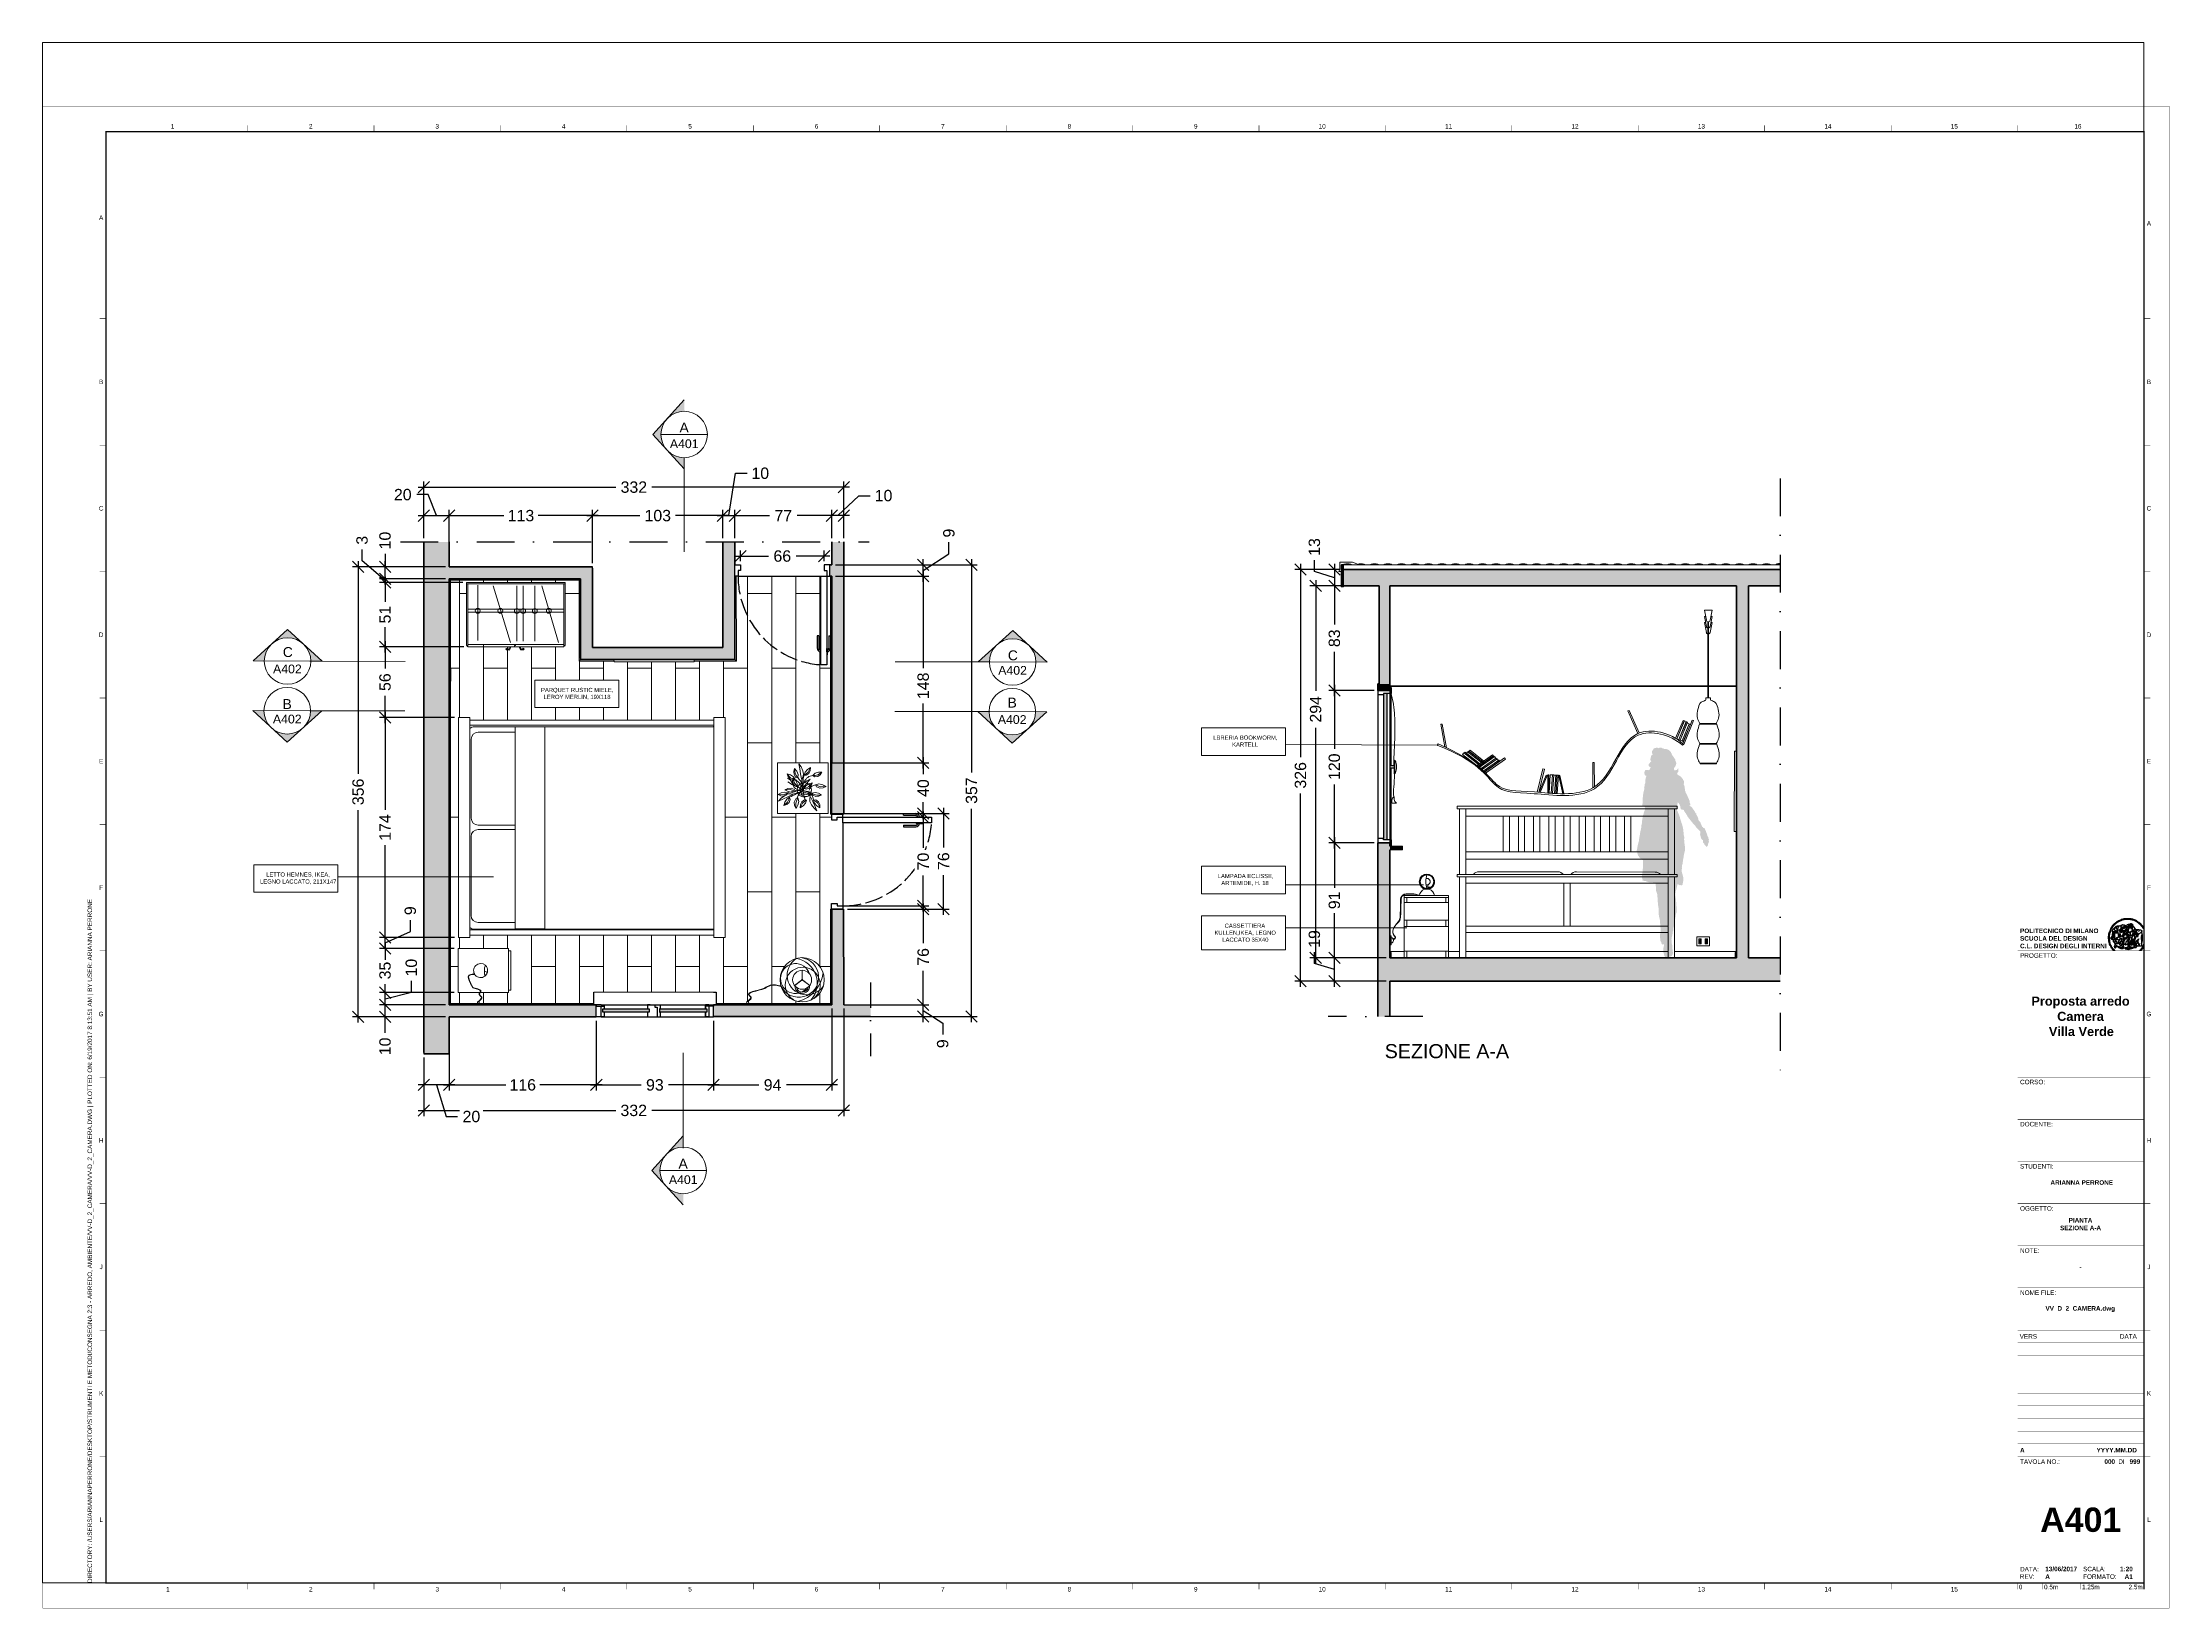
# Paper-space layout 'Layout1 (2)' of a CAD drawing. Header units: inches. Extents: x 1 to 842, y 1 to 620.
# The model-space entities are those that its viewports show. They can reach past a viewport. Long polylines and large blocks are cut down to what shows.
import ezdxf
from ezdxf.enums import TextEntityAlignment as Align

# ---------------------------------------------------------------- set-up
doc = ezdxf.new("R2010")
doc.units = ezdxf.units.IN
doc.header["$MEASUREMENT"] = 0
doc.set_wipeout_variables(frame=1)
doc.linetypes.add('ACAD_ISO02W100', pattern=[15, 12, -3])
doc.linetypes.add('DASHDOT', pattern=[1, 0.5, -0.25, 0, -0.25])
for name, color, linetype, lineweight in [('A-ANNO-DIMS', 3, 'Continuous', 18), ('A-ANNO-SYMB', 3, 'Continuous', 18), ('A-DETL-MBND', 3, 'Continuous', 18), ('A-DOOR-FULL', 4, 'Continuous', 25), ('A-ELEV-MBE1', 7, 'Continuous', 35), ('A-ELEV-MBE2', 4, 'Continuous', 25), ('A-FURN', 8, 'Continuous', 18), ('A-SECT-MCUT', 7, 'Continuous', 35), ('A-WALL-STUD', 3, 'Continuous', 18)]:
    doc.layers.add(name, color=color, linetype=linetype, lineweight=lineweight)
for name, color, linetype in [('G-ANNO-LOGO', 3, 'Continuous'), ('G-ANNO-TEXT', 3, 'Continuous'), ('G-ANNO-TTLB', 3, 'Continuous'), ('TRATTEGGIO', 32, 'Continuous')]:
    doc.layers.add(name, color=color, linetype=linetype)
doc.layers.add('G-ANNO-NPLT', color=210, linetype='Continuous', plot=False)
doc.styles.add('ARIAL', font='Arial.ttf')
doc.styles.add('ARIAL-BOLD', font='Arial Bold.ttf')
doc.styles.add('E-ARIAL', font='Arial.ttf')
doc.styles.get("Standard").update_dxf_attribs({"font": 'Arial.ttf'})
doc.dimstyles.new('TICK_36', dxfattribs={"dimtxt": 3.6, "dimasz": 3.6, "dimexe": 1.8, "dimexo": 1.2, "dimgap": 1.8, "dimtad": 0, "dimdec": 0, "dimzin": 0, "dimdsep": 46, "dimtxsty": 'ARIAL', "dimblk": 'OBLIQUE', "dimcen": 1.8, "dimdle": 1.8, "dimclrd": 256, "dimclrt": 256, "dimadec": 0, "dimazin": 0, "dimtfac": 1, "dimtdec": 0, "dimtmove": 1, "dimatfit": 3, "dimldrblk": 'OPEN90', "dimfxl": 1, "dimtfill": 1, "dimtolj": 1, "dimtzin": 0, "dimarcsym": 0})

# ---------------------------------------------------------------- blocks, each defined once
blk = doc.blocks.new('logoPolimi')
for p, q in [((-2.37, 0.12), (-2.16, 0.11)), ((-2.37, 0.01), (-2.16, 0.01)), ((-2.36, 0.23), (-2.15, 0.21)), ((-2.35, 0.34), (-2.14, 0.31)), ((-2.33, 0.45), (-2.12, 0.41)), ((-2.3, 0.55), (-2.1, 0.51)), ((-2.28, 0.66), (-2.07, 0.6)), ((-2.24, 0.77), (-2.04, 0.7)), ((-2.2, 0.87), (-2.01, 0.79)), ((-2.16, 0.97), (-1.97, 0.89)), ((-2.11, 1.07), (-1.93, 0.98)), ((-2.06, 1.17), (-1.88, 1.07)), ((-2.01, 1.26), (-1.83, 1.15)), ((-1.94, 1.36), (-1.77, 1.24)), ((-1.88, 1.45), (-1.71, 1.32)), ((-1.84, 0.03), (-1.82, 0.35)), ((-1.81, 1.53), (-1.65, 1.4)), ((-1.74, 1.61), (-1.58, 1.47)), ((-1.73, 0.59), (-1.73, 0.59)), ((-1.73, 0.59), (-1.73, 0.59)), ((-1.66, 1.69), (-1.51, 1.54)), ((-1.65, 0.57), (-1.65, 0.57)), ((-1.59, 1.12), (-1.59, 1.12)), ((-1.58, 1.77), (-1.44, 1.61)), ((-1.51, 0.55), (-1.51, 0.55)), ((-1.51, 0.55), (-1.51, 0.55)), ((-1.49, 1.84), (-1.36, 1.68)), ((-1.41, 1.91), (-1.28, 1.74)), ((-1.32, 1.97), (-1.2, 1.8)), ((-1.31, 0.79), (-1.21, 0.75)), ((-1.21, 0.75), (-1.31, 0.79)), ((-1.21, 0.75), (-1.31, 0.79)), ((-1.22, 2.03), (-1.11, 1.85)), ((-1.21, 0.75), (-1.21, 0.75)), ((-1.21, 0.75), (-1.21, 0.75)), ((-1.19, 0.76), (-1.19, 0.76)), ((-1.19, 0.76), (-1.19, 0.76)), ((-1.17, 0.99), (-1.18, 0.99)), ((-1.18, 0.99), (-1.17, 0.99)), ((-1.16, 0.57), (-1.16, 0.57)), ((-1.16, 0.57), (-1.16, 0.57)), ((-1.13, 2.09), (-1.03, 1.9)), ((-1.1, 0.01), (-0.99, 0.06)), ((-0.99, 0.06), (-1.1, 0.01)), ((-0.99, 0.06), (-1.1, 0.01)), ((-1.03, 2.14), (-0.94, 1.95)), ((-0.99, 0.06), (-0.99, 0.06)), ((-0.99, 0.06), (-0.99, 0.06)), ((-0.97, 0.79), (-0.98, 0.79)), ((-0.89, 0.84), (-0.97, 0.79)), ((-0.97, 0.79), (-0.89, 0.84)), ((-0.96, 1.41), (-0.96, 1.41)), ((-0.96, 1.41), (-0.96, 1.41)), ((-0.93, 2.18), (-0.84, 1.99)), ((-0.89, 0.84), (-0.82, 0.87)), ((-0.82, 0.87), (-0.89, 0.84)), ((-0.89, 0.84), (-0.82, 0.87)), ((-0.88, 0.83), (-0.89, 0.84)), ((-0.85, 1.39), (-0.85, 1.39)), ((-0.85, 1.39), (-0.85, 1.39)), ((-0.84, 0.14), (-0.84, 0.14)), ((-0.83, 2.22), (-0.75, 2.03)), ((-0.77, 1.08), (-0.78, 1.08)), ((-0.78, 1.08), (-0.77, 1.08)), ((-0.61, 1.12), (-0.77, 1.08)), ((-0.77, 1.08), (-0.61, 1.12)), ((-0.77, 1.08), (-0.61, 1.12)), ((-0.75, 1.3), (-0.76, 1.29)), ((-0.76, 1.29), (-0.75, 1.3)), ((-0.72, 2.26), (-0.66, 2.06)), ((-0.65, 0.99), (-0.7, 0.96)), ((-0.69, 0.18), (-0.68, 0.18)), ((-0.66, 0.93), (-0.66, 0.93)), ((-0.66, 0.93), (-0.64, 0.93)), ((-0.66, 0.93), (-0.66, 0.93)), ((-0.66, 0.93), (-0.66, 0.93)), ((-0.63, 1.01), (-0.63, 1.01)), ((-0.63, 1.01), (-0.62, 1.01)), ((-0.63, 0.66), (-0.63, 0.66)), ((-0.61, 2.29), (-0.56, 2.09)), ((-0.6, 1.12), (-0.61, 1.12)), ((-0.61, 1.12), (-0.6, 1.12)), ((-0.61, 1.12), (-0.6, 1.12)), ((-0.61, 0.86), (-0.57, 0.85)), ((-0.57, 0.85), (-0.61, 0.86)), ((-0.61, 0.86), (-0.57, 0.85)), ((-0.53, 1.08), (-0.6, 1.12)), ((-0.6, 1.12), (-0.6, 1.11)), ((-0.6, 1.12), (-0.53, 1.08)), ((-0.57, 0.8), (-0.59, 0.8)), ((-0.57, 0.85), (-0.53, 0.84)), ((-0.57, 0.85), (-0.57, 0.85)), ((-0.57, 0.85), (-0.57, 0.85)), ((-0.57, 0.85), (-0.53, 0.84)), ((-0.56, 0.29), (-0.49, 0.48)), ((-0.56, 0.14), (-0.56, 0.29)), ((-0.5, 0.11), (-0.56, 0.14)), ((-0.53, 0.84), (-0.51, 0.84)), ((-0.53, 0.84), (-0.51, 0.84)), ((-0.53, 0.84), (-0.53, 0.84)), ((-0.51, 2.32), (-0.46, 2.11)), ((-0.51, 0.11), (-0.51, 0.11)), ((-0.51, 0.11), (-0.51, 0.11)), ((-0.34, 0.33), (-0.5, 0.11)), ((-0.49, 0.48), (-0.41, 0.55)), ((-0.42, 0.8), (-0.47, 0.79)), ((-0.42, 0.8), (-0.47, 0.79)), ((-0.47, 0.79), (-0.45, 0.76)), ((-0.47, 0.79), (-0.45, 0.76)), ((-0.45, 1.14), (-0.42, 1.11)), ((-0.42, 1.26), (-0.36, 1.22)), ((-0.41, 0.55), (-0.34, 0.49)), ((-0.4, 2.34), (-0.36, 2.13)), ((-0.4, 1.37), (-0.38, 1.38)), ((-0.39, 1.37), (-0.4, 1.37)), ((-0.35, 1.33), (-0.4, 1.37)), ((-0.39, 1.24), (-0.4, 1.23)), ((-0.38, 1.14), (-0.38, 1.14)), ((-0.34, 0.49), (-0.09, 0.48)), ((-0.16, 0.32), (-0.34, 0.33)), ((-0.14, 0.32), (-0.31, 0.34)), ((-0.29, 2.35), (-0.26, 2.14)), ((-0.28, 1.3), (-0.29, 1.3)), ((-0.28, 1.3), (-0.28, 1.3)), ((-0.18, 2.36), (-0.16, 2.15)), ((-0.16, 1.24), (-0.16, 1.25)), ((-0.16, 1.25), (-0.16, 1.25)), ((-0.16, 0.49), (-0.14, 0.64)), ((-0.06, 0.27), (-0.16, 0.32)), ((-0.1, 0.88), (-0.09, 0.87)), ((-0.08, 1.37), (-0.08, 1.38)), ((-0.08, 1.23), (-0.05, 1.21)), ((-0.05, 1.21), (-0.08, 1.23)), ((-0.08, 1.23), (-0.05, 1.21)), ((-0.07, 2.37), (-0.06, 2.16)), ((-0.03, 0.26), (-0.06, 0.27)), ((-0.05, 1.21), (-0.04, 1.21)), ((-0.04, 1.21), (-0.05, 1.21)), ((-0.04, 1.21), (-0.04, 1.21)), ((-0.04, 1.21), (-0.04, 1.21)), ((-0.04, 0.48), (-0.03, 0.26)), ((0.03, 1.15), (0.03, 1.15)), ((0.03, 0.66), (0.03, 0.67)), ((0.04, 2.37), (0.04, 2.16)), ((0.07, 0.58), (0.07, 0.57)), ((0.1, 1.18), (0.1, 1.18)), ((0.1, 0.84), (0.1, 0.84)), ((0.13, 1.32), (0.17, 1.19)), ((0.15, 2.36), (0.14, 2.16)), ((0.14, 0.71), (0.34, 0.65)), ((0.31, 0.56), (0.17, 0.63)), ((0.26, 2.36), (0.24, 2.15)), ((0.27, 1.61), (0.27, 1.61)), ((0.27, 1.61), (0.27, 1.61)), ((0.27, 1.61), (0.27, 1.61)), ((0.29, 1.29), (0.29, 1.29)), ((0.29, 1.29), (0.29, 1.29)), ((0.29, 1.29), (0.29, 1.29)), ((0.29, 1.29), (0.29, 1.29)), ((0.33, 0.49), (0.34, 0.49)), ((0.33, 0.03), (0.35, 0.03)), ((0.33, 0.03), (0.35, 0.03)), ((0.37, 2.34), (0.34, 2.13)), ((0.34, 0.65), (0.34, 0.64)), ((0.35, 0.03), (0.57, 0.06)), ((0.35, 0.03), (0.57, 0.06)), ((0.35, 0.03), (0.35, 0.03)), ((0.35, 0.03), (0.35, 0.03)), ((0.38, 1.36), (0.37, 1.35)), ((0.38, 0.34), (0.37, 0.34)), ((0.38, 0.34), (0.38, 0.34)), ((0.43, 0.67), (0.39, 0.64)), ((0.48, 2.32), (0.44, 2.12)), ((0.49, 1.05), (0.51, 1.13)), ((0.51, 1.13), (0.49, 1.05)), ((0.49, 1.05), (0.51, 1.13)), ((0.51, 1.31), (0.5, 1.29)), ((0.51, 1.13), (0.52, 1.23)), ((0.52, 1.23), (0.51, 1.23)), ((0.51, 1.23), (0.52, 1.23)), ((0.52, 1.23), (0.51, 1.13)), ((0.51, 1.13), (0.52, 1.23)), ((0.52, 1.24), (0.6, 1.37)), ((0.52, 1.23), (0.6, 1.36)), ((0.6, 1.36), (0.52, 1.23)), ((0.52, 1.23), (0.52, 1.23)), ((0.52, 1.23), (0.52, 1.24)), ((0.52, 1.23), (0.52, 1.23)), ((0.55, 1.07), (0.53, 1.06)), ((0.53, 1.04), (0.53, 1.06)), ((0.53, 1.05), (0.53, 1.04)), ((0.59, 2.3), (0.54, 2.09)), ((0.54, 0.3), (0.63, 0.32)), ((0.54, -0.08), (0.61, 0.06)), ((0.61, 0.06), (0.54, -0.08)), ((0.54, -0.08), (0.61, 0.06)), ((0.56, 0.19), (0.59, 0.21)), ((0.57, 1.07), (0.57, 1.07)), ((0.57, 1.07), (0.57, 1.07)), ((0.57, 1.07), (0.57, 1.07)), ((0.57, 1.07), (0.57, 1.07)), ((0.57, 1.07), (0.57, 1.07)), ((0.57, 1.07), (0.57, 1.07)), ((0.57, 1.07), (0.57, 1.07)), ((0.58, 0.3), (0.59, 0.29)), ((0.59, 0.78), (0.59, 0.79)), ((0.59, 0.79), (0.59, 0.79)), ((0.59, 0.79), (0.59, 0.79)), ((0.59, 0.79), (0.59, 0.78)), ((0.61, 0.06), (0.6, 0.07)), ((0.6, 0.07), (0.61, 0.06)), ((0.61, 0.06), (0.61, 0.07)), ((0.62, 0.21), (0.65, 0.22)), ((0.69, 2.27), (0.63, 2.07)), ((0.64, 1.37), (0.65, 1.37)), ((0.69, 0.86), (0.68, 0.86)), ((0.68, 0.86), (0.69, 0.86)), ((0.68, 0.76), (0.68, 0.76)), ((0.8, 2.23), (0.73, 2.03)), ((0.76, 0.26), (0.76, 0.26)), ((0.9, 2.19), (0.82, 2)), ((0.82, 0.35), (0.84, 0.36)), ((0.82, 0.35), (0.82, 0.35)), ((0.84, 0.36), (0.84, 0.37)), ((0.85, 0.34), (1.05, 0.35)), ((1, 2.15), (0.91, 1.96)), ((0.93, 1.05), (0.93, 1.05)), ((0.93, 1.05), (0.93, 1.05)), ((0.93, 1.05), (0.93, 1.04)), ((0.93, 1.05), (0.93, 1.05)), ((0.97, 0.66), (0.96, 0.66)), ((1.01, 0.97), (0.98, 0.96)), ((1.1, 2.1), (1, 1.91)), ((1.2, 2.04), (1.09, 1.86)), ((1.17, 0.96), (1.17, 0.95)), ((1.17, 0.95), (1.17, 0.95)), ((1.29, 1.99), (1.18, 1.81)), ((1.38, 1.92), (1.26, 1.75)), ((1.34, 0.37), (1.26, 0.04)), ((1.27, 0.37), (1.27, 0.38)), ((1.28, 0.95), (1.28, 0.95)), ((1.47, 1.86), (1.34, 1.69)), ((1.37, 0.73), (1.46, 0.81)), ((1.41, 0.4), (1.41, 0.41)), ((1.56, 1.79), (1.42, 1.63)), ((1.64, 1.71), (1.49, 1.56)), ((1.49, 0.9), (1.57, 0.92)), ((1.72, 1.63), (1.56, 1.49)), ((1.67, 0.6), (1.57, 0.53)), ((1.79, 1.55), (1.63, 1.41)), ((1.86, 1.47), (1.7, 1.34)), ((1.93, 1.38), (1.76, 1.26)), ((1.99, 1.29), (1.81, 1.17)), ((2.05, 1.19), (1.87, 1.09)), ((2.1, 1.1), (1.92, 1)), ((2.15, 1), (1.96, 0.91)), ((2.19, 0.9), (2, 0.82)), ((2.23, 0.79), (2.04, 0.72)), ((2.27, 0.69), (2.07, 0.63)), ((2.3, 0.58), (2.09, 0.53)), ((2.32, 0.47), (2.12, 0.43)), ((2.34, 0.37), (2.13, 0.33)), ((2.36, 0.26), (2.15, 0.23)), ((2.37, 0.15), (2.16, 0.13)), ((2.37, 0.04), (2.16, 0.03)), ((-2.37, -0.1), (-2.16, -0.09)), ((-2.36, -0.21), (-2.15, -0.19)), ((-2.35, -0.32), (-2.14, -0.29)), ((-2.33, -0.43), (-2.12, -0.39)), ((-2.31, -0.54), (-2.1, -0.49)), ((-2.28, -0.65), (-2.08, -0.59)), ((-2.25, -0.75), (-2.05, -0.69)), ((-2.21, -0.86), (-2.02, -0.78)), ((-2.17, -0.96), (-1.98, -0.87)), ((-2.12, -1.06), (-1.93, -0.96)), ((-2.07, -1.16), (-1.89, -1.05)), ((-2.04, -0.15), (-1.97, -0.2)), ((-2.01, -1.25), (-1.84, -1.14)), ((-1.95, -1.34), (-1.78, -1.22)), ((-1.89, -1.43), (-1.72, -1.31)), ((-1.82, -1.52), (-1.66, -1.38)), ((-1.75, -1.6), (-1.59, -1.46)), ((-1.67, -1.68), (-1.52, -1.53)), ((-1.58, -0.12), (-1.6, -0.18)), ((-1.6, -0.18), (-1.58, -0.28)), ((-1.57, -0.54), (-1.59, -0.54)), ((-1.59, -0.54), (-1.59, -0.54)), ((-1.59, -1.76), (-1.45, -1.6)), ((-1.56, -0.32), (-1.56, -0.31)), ((-1.56, -0.31), (-1.56, -0.31)), ((-1.53, -0.65), (-1.53, -0.65)), ((-1.53, -0.65), (-1.53, -0.65)), ((-1.51, -1.83), (-1.37, -1.67)), ((-1.48, -0.86), (-1.48, -0.85)), ((-1.42, -0.37), (-1.42, -0.37)), ((-1.42, -1.9), (-1.29, -1.73)), ((-1.38, -0.46), (-1.38, -0.46)), ((-1.33, -1.96), (-1.21, -1.79)), ((-1.31, -0.24), (-1.31, -0.23)), ((-1.31, -0.23), (-1.31, -0.24)), ((-1.24, -2.02), (-1.13, -1.84)), ((-1.23, -0.19), (-1.23, -0.19)), ((-1.23, -0.19), (-1.23, -0.19)), ((-1.23, -0.19), (-1.23, -0.19)), ((-1.23, -0.19), (-1.23, -0.19)), ((-1.14, -2.08), (-1.04, -1.89)), ((-1.04, -2.13), (-0.95, -1.94)), ((-1.01, -0.39), (-1.02, -0.39)), ((-1.02, -0.39), (-1.01, -0.39)), ((-1.02, -0.7), (-1.02, -0.7)), ((-1.02, -0.7), (-1.02, -0.7)), ((-1.02, -0.7), (-1.02, -0.7)), ((-0.94, -2.18), (-0.86, -1.98)), ((-0.84, -2.22), (-0.77, -2.02)), ((-0.79, -0.51), (-0.83, -0.58)), ((-0.83, -0.58), (-0.79, -0.51)), ((-0.83, -0.58), (-0.79, -0.51)), ((-0.78, -1.05), (-0.83, -0.94)), ((-0.83, -0.94), (-0.78, -1.05)), ((-0.83, -0.94), (-0.83, -0.94)), ((-0.83, -0.94), (-0.78, -1.05)), ((-0.82, -1.23), (-0.82, -1.23)), ((-0.82, -1.23), (-0.77, -1.23)), ((-0.77, -1.23), (-0.82, -1.23)), ((-0.82, -1.23), (-0.82, -1.23)), ((-0.77, -1.23), (-0.82, -1.23)), ((-0.75, -0.96), (-0.8, -0.89)), ((-0.8, -0.89), (-0.79, -0.92)), ((-0.79, -0.92), (-0.8, -0.89)), ((-0.8, -0.89), (-0.75, -0.96)), ((-0.79, -0.92), (-0.8, -0.89)), ((-0.8, -0.89), (-0.8, -0.89)), ((-0.8, -0.89), (-0.75, -0.96)), ((-0.79, -0.92), (-0.78, -0.95)), ((-0.78, -0.95), (-0.79, -0.92)), ((-0.78, -0.95), (-0.79, -0.92)), ((-0.77, -0.49), (-0.78, -0.48)), ((-0.78, -0.48), (-0.77, -0.49)), ((-0.78, -0.95), (-0.76, -1)), ((-0.76, -1), (-0.78, -0.95)), ((-0.76, -1), (-0.78, -0.95)), ((-0.71, -0.89), (-0.75, -0.87)), ((-0.75, -0.87), (-0.71, -0.89)), ((-0.75, -0.87), (-0.71, -0.89)), ((-0.72, -1.01), (-0.75, -0.96)), ((-0.75, -0.96), (-0.72, -1.01)), ((-0.75, -0.96), (-0.72, -1.01)), ((-0.74, -2.25), (-0.67, -2.05)), ((-0.64, -0.93), (-0.71, -0.89)), ((-0.71, -0.89), (-0.64, -0.93)), ((-0.71, -0.89), (-0.64, -0.93)), ((-0.66, -0.53), (-0.66, -0.53)), ((-0.66, -0.53), (-0.66, -0.53)), ((-0.66, -0.53), (-0.66, -0.53)), ((-0.63, -2.29), (-0.57, -2.08)), ((-0.52, -2.31), (-0.48, -2.11)), ((-0.39, -0.81), (-0.51, -0.69)), ((-0.51, -1.04), (-0.5, -1.04)), ((-0.48, -0.42), (-0.48, -0.42)), ((-0.48, -0.42), (-0.48, -0.42)), ((-0.48, -0.42), (-0.48, -0.42)), ((-0.42, -2.33), (-0.38, -2.13)), ((-0.41, -0.51), (-0.41, -0.51)), ((-0.38, -0.05), (-0.39, -0.12)), ((-0.39, -0.12), (-0.37, -0.1)), ((-0.35, -0.14), (-0.37, -0.08)), ((-0.37, -0.09), (-0.37, -0.09)), ((-0.33, -0.12), (-0.35, -0.14)), ((-0.32, -0.14), (-0.35, -0.14)), ((-0.35, -0.18), (-0.34, -0.22)), ((-0.34, -0.08), (-0.29, -0.16)), ((-0.34, -0.22), (-0.34, -0.22)), ((-0.27, -0.17), (-0.32, -0.14)), ((-0.31, -2.35), (-0.28, -2.14)), ((-0.25, -0.91), (-0.26, -0.9)), ((-0.26, -1.29), (0.1, -1.2)), ((0.1, -1.2), (-0.26, -1.29)), ((0.08, -1.4), (-0.26, -1.29)), ((-0.26, -1.29), (0.08, -1.4)), ((-0.26, -1.38), (-0.26, -1.29)), ((-0.26, -1.29), (-0.26, -1.29)), ((-0.26, -1.29), (-0.26, -1.38)), ((-0.26, -1.29), (0.08, -1.4)), ((-0.26, -1.29), (-0.26, -1.29)), ((0.08, -1.49), (-0.26, -1.38)), ((-0.26, -1.38), (0.09, -1.49)), ((-0.2, -2.36), (-0.18, -2.15)), ((-0.14, -0.15), (-0.16, -0.13)), ((-0.11, -0.04), (-0.12, -0.05)), ((-0.09, -2.37), (-0.08, -2.16)), ((-0.04, -0.41), (-0.01, -0.44)), ((-0.01, -0.44), (-0.04, -0.41)), ((-0.04, -0.41), (-0.01, -0.44)), ((0.03, -2.37), (0.02, -2.16)), ((0.07, -0.84), (0.07, -0.84)), ((0.07, -0.84), (0.07, -0.84)), ((0.1, -1.2), (0.08, -1.32)), ((0.08, -1.32), (0.13, -1.2)), ((0.08, -1.4), (0.72, -1.22)), ((0.72, -1.22), (0.08, -1.4)), ((0.08, -1.4), (0.72, -1.22)), ((0.72, -1.31), (0.08, -1.49)), ((0.08, -1.44), (0.08, -1.4)), ((0.08, -1.4), (0.08, -1.44)), ((0.08, -1.4), (0.08, -1.49)), ((0.08, -1.49), (0.08, -1.44)), ((0.08, -1.44), (0.08, -1.44)), ((0.08, -1.44), (0.08, -1.45)), ((0.08, -1.45), (0.08, -1.46)), ((0.08, -1.46), (0.08, -1.49)), ((0.1, -1.01), (0.09, -0.86)), ((0.1, -1.01), (0.09, -0.86)), ((0.09, -1.49), (0.72, -1.31)), ((0.1, -1.2), (0.12, -1.04)), ((0.12, -1.04), (0.1, -1.2)), ((0.13, -1.2), (0.1, -1.2)), ((0.1, -1.2), (0.13, -1.2)), ((0.13, -1.2), (0.1, -1.2)), ((0.1, -1.2), (0.1, -1.2)), ((0.11, -0.44), (0.11, -0.44)), ((0.11, -0.44), (0.11, -0.44)), ((0.12, -0.21), (0.12, -0.21)), ((0.12, -0.21), (0.12, -0.21)), ((0.12, -0.21), (0.12, -0.21)), ((0.12, -0.21), (0.12, -0.21)), ((0.12, -0.21), (0.12, -0.21)), ((0.12, -0.21), (0.12, -0.21)), ((0.12, -0.21), (0.12, -0.21)), ((0.12, -0.21), (0.12, -0.21)), ((0.12, -0.21), (0.12, -0.21)), ((0.12, -0.21), (0.12, -0.21)), ((0.12, -0.21), (0.12, -0.21)), ((0.12, -0.21), (0.12, -0.21)), ((0.12, -0.21), (0.12, -0.21)), ((0.12, -0.56), (0.14, -0.53)), ((0.14, -0.53), (0.12, -0.56)), ((0.12, -0.56), (0.14, -0.53)), ((0.12, -1.04), (0.12, -1.04)), ((0.12, -1.04), (0.12, -1.04)), ((0.12, -1.04), (0.12, -1.04)), ((0.14, -2.37), (0.12, -2.16)), ((0.21, -0.99), (0.13, -1.2)), ((0.13, -1.2), (0.21, -0.99)), ((0.36, -1.14), (0.13, -1.2)), ((0.13, -1.2), (0.26, -1.17)), ((0.14, -0.53), (0.16, -0.49)), ((0.16, -0.49), (0.14, -0.53)), ((0.14, -0.53), (0.16, -0.49)), ((0.16, -0.49), (0.16, -0.49)), ((0.16, -0.49), (0.16, -0.49)), ((0.28, -1.19), (0.21, -0.99)), ((0.21, -0.99), (0.31, -1.27)), ((0.25, -2.36), (0.22, -2.15)), ((0.24, -0.17), (0.24, -0.16)), ((0.24, -0.16), (0.24, -0.17)), ((0.25, -0.84), (0.25, -0.88)), ((0.25, -0.88), (0.25, -0.84)), ((0.25, -0.88), (0.25, -0.84)), ((0.25, -0.88), (0.29, -1.17)), ((0.26, -0.88), (0.25, -0.88)), ((0.31, -1.27), (0.25, -0.88)), ((0.26, -1.17), (0.28, -1.16)), ((0.28, -1.16), (0.36, -1.14)), ((0.29, -1.17), (0.28, -1.19)), ((0.35, -2.34), (0.32, -2.14)), ((0.36, -1.14), (0.72, -1.22)), ((0.72, -1.22), (0.36, -1.14)), ((0.46, -2.32), (0.42, -2.12)), ((0.49, -0.31), (0.49, -0.31)), ((0.49, -0.31), (0.49, -0.31)), ((0.5, -0.27), (0.5, -0.27)), ((0.51, -0.27), (0.51, -0.27)), ((0.57, -2.3), (0.52, -2.1)), ((0.68, -2.27), (0.62, -2.07)), ((0.78, -2.24), (0.71, -2.04)), ((0.72, -0.81), (0.75, -0.89)), ((0.72, -1.22), (0.72, -1.31)), ((0.72, -1.31), (0.72, -1.22)), ((0.74, -0.23), (0.74, -0.23)), ((0.74, -0.23), (0.75, -0.24)), ((0.75, -0.23), (0.75, -0.23)), ((0.89, -2.2), (0.81, -2)), ((0.86, -0.25), (0.82, -0.34)), ((0.87, -0.22), (0.86, -0.23)), ((0.87, -0.22), (0.86, -0.25)), ((0.99, -2.15), (0.9, -1.96)), ((0.96, -0.58), (0.96, -0.57)), ((1.09, -2.11), (0.99, -1.92)), ((1.05, -1.05), (1.04, -1.05)), ((1.19, -2.05), (1.08, -1.87)), ((1.28, -2), (1.17, -1.82)), ((1.37, -1.93), (1.25, -1.76)), ((1.31, -0.27), (1.3, -0.26)), ((1.3, -0.26), (1.3, -0.26)), ((1.3, -0.26), (1.3, -0.26)), ((1.3, -0.26), (1.31, -0.27)), ((1.3, -0.26), (1.3, -0.26)), ((1.46, -1.87), (1.33, -1.7)), ((1.54, -1.8), (1.41, -1.64)), ((1.63, -1.72), (1.48, -1.57)), ((1.71, -1.65), (1.55, -1.5)), ((1.78, -1.57), (1.62, -1.43)), ((1.85, -1.48), (1.69, -1.35)), ((1.92, -1.39), (1.75, -1.27)), ((1.98, -1.3), (1.81, -1.19)), ((2.04, -1.21), (1.86, -1.1)), ((2.09, -1.11), (1.91, -1.01)), ((2.14, -1.01), (1.95, -0.92)), ((2.19, -0.91), (1.99, -0.83)), ((2.23, -0.81), (2.03, -0.74)), ((2.26, -0.7), (2.06, -0.64)), ((2.29, -0.6), (2.09, -0.55)), ((2.32, -0.49), (2.11, -0.45)), ((2.34, -0.38), (2.13, -0.35)), ((2.35, -0.27), (2.15, -0.25)), ((2.37, -0.08), (2.16, -0.07)), ((2.36, -0.16), (2.16, -0.15))]:
    blk.add_line(p, q)
for points in [[(-1.9, 0.12), (-1.94, 0.02), (-2.05, -0.09), (-2.05, -0.09)], [(-1.86, 0.38), (-1.86, 0.38), (-1.87, 0.19), (-1.9, 0.12)], [(-1.76, 0.6), (-1.76, 0.6), (-1.84, 0.57), (-1.86, 0.38)], [(-1.86, -0.04), (-1.84, 0.02), (-1.84, 0.03), (-1.84, 0.03)], [(-1.82, 0.78), (-1.83, 0.8), (-1.85, 0.86), (-1.83, 0.88)], [(-1.82, 0.78), (-1.83, 0.8), (-1.85, 0.86), (-1.83, 0.88)], [(-1.83, 0.88), (-1.81, 0.9), (-1.76, 0.96), (-1.76, 0.96)], [(-1.83, 0.88), (-1.81, 0.9), (-1.76, 0.96), (-1.76, 0.96)], [(-1.76, 0.6), (-1.83, 0.7), (-1.78, 0.74), (-1.78, 0.74)], [(-1.78, 0.74), (-1.79, 0.74), (-1.83, 0.7), (-1.76, 0.6)], [(-1.78, 0.74), (-1.8, 0.76), (-1.81, 0.78), (-1.82, 0.78)], [(-1.78, 0.74), (-1.8, 0.76), (-1.81, 0.78), (-1.82, 0.78)], [(-1.82, 0.35), (-1.81, 0.5), (-1.73, 0.59), (-1.73, 0.59)], [(-1.82, -0.19), (-1.73, -0.07), (-1.75, 0.14), (-1.75, 0.3)], [(-1.75, 0.33), (-1.75, 0.17), (-1.73, -0.05), (-1.8, -0.17)], [(-1.78, 0.74), (-1.75, 0.72), (-1.72, 0.69), (-1.68, 0.7)], [(-1.68, 0.7), (-1.72, 0.69), (-1.75, 0.72), (-1.78, 0.74)], [(-1.68, 0.7), (-1.72, 0.69), (-1.75, 0.72), (-1.78, 0.74)], [(-1.78, 0.74), (-1.78, 0.74), (-1.78, 0.74), (-1.78, 0.74)], [(-1.76, 0.96), (-1.68, 1.1), (-1.59, 1.12), (-1.59, 1.12)], [(-1.76, 0.96), (-1.68, 1.1), (-1.6, 1.12), (-1.6, 1.12)], [(-1.73, 0.59), (-1.74, 0.59), (-1.75, 0.6), (-1.76, 0.6)], [(-1.73, 0.59), (-1.74, 0.59), (-1.75, 0.6), (-1.76, 0.6)], [(-1.75, 0.3), (-1.76, 0.47), (-1.65, 0.57), (-1.65, 0.57)], [(-1.65, 0.57), (-1.65, 0.57), (-1.76, 0.5), (-1.75, 0.33)], [(-1.65, 0.57), (-1.68, 0.58), (-1.7, 0.58), (-1.73, 0.59)], [(-1.65, 0.57), (-1.68, 0.58), (-1.7, 0.58), (-1.73, 0.59)], [(-1.5, 0.71), (-1.53, 0.74), (-1.61, 0.71), (-1.68, 0.7)], [(-1.68, 0.7), (-1.61, 0.71), (-1.53, 0.73), (-1.5, 0.71)], [(-1.5, 0.71), (-1.53, 0.73), (-1.61, 0.71), (-1.68, 0.7)], [(-1.51, 0.55), (-1.56, 0.56), (-1.61, 0.56), (-1.65, 0.57)], [(-1.65, 0.57), (-1.61, 0.56), (-1.56, 0.56), (-1.51, 0.55)], [(-1.51, 0.55), (-1.56, 0.56), (-1.61, 0.56), (-1.65, 0.57)], [(-1.59, 1.12), (-1.6, 1.06), (-1.61, 0.99), (-1.61, 0.97)], [(-1.61, 0.97), (-1.61, 0.99), (-1.6, 1.06), (-1.59, 1.12)], [(-1.61, 0.97), (-1.61, 0.99), (-1.6, 1.06), (-1.59, 1.12)], [(-1.61, 0.97), (-1.61, 0.95), (-1.56, 0.88), (-1.54, 0.87)], [(-1.54, 0.87), (-1.56, 0.88), (-1.61, 0.95), (-1.61, 0.97)], [(-1.54, 0.87), (-1.56, 0.88), (-1.61, 0.96), (-1.61, 0.97)], [(-1.59, 1.12), (-1.59, 1.13), (-1.59, 1.15), (-1.58, 1.16)], [(-1.59, 1.12), (-1.59, 1.13), (-1.59, 1.15), (-1.58, 1.16)], [(-1.58, 1.16), (-1.57, 1.21), (-1.52, 1.23), (-1.49, 1.25)], [(-1.58, 1.16), (-1.57, 1.21), (-1.52, 1.23), (-1.49, 1.25)], [(-1.58, 0.36), (-1.58, 0.48), (-1.51, 0.55), (-1.51, 0.55)], [(-1.51, 0.55), (-1.51, 0.55), (-1.58, 0.48), (-1.58, 0.36)], [(-1.51, 0.55), (-1.51, 0.55), (-1.58, 0.48), (-1.58, 0.36)], [(-1.55, 0.04), (-1.55, 0.08), (-1.58, 0.25), (-1.58, 0.36)], [(-1.58, 0.36), (-1.58, 0.25), (-1.55, 0.08), (-1.55, 0.04)], [(-1.58, 0.36), (-1.58, 0.25), (-1.55, 0.08), (-1.55, 0.04)], [(-1.58, -0.12), (-1.57, -0.06), (-1.55, 0.02), (-1.55, 0.04)], [(-1.55, 0.04), (-1.55, 0.02), (-1.57, -0.06), (-1.58, -0.12)], [(-1.55, 0.04), (-1.55, 0.02), (-1.56, -0.04), (-1.57, -0.1)], [(-1.54, 0.87), (-1.52, 0.85), (-1.47, 0.83), (-1.44, 0.83)], [(-1.44, 0.83), (-1.47, 0.83), (-1.52, 0.85), (-1.54, 0.87)], [(-1.45, 0.83), (-1.47, 0.83), (-1.52, 0.85), (-1.54, 0.87)], [(-1.51, 0.55), (-1.33, 0.54), (-1.16, 0.57), (-1.16, 0.57)], [(-1.16, 0.57), (-1.16, 0.57), (-1.33, 0.54), (-1.51, 0.55)], [(-1.16, 0.57), (-1.16, 0.57), (-1.33, 0.54), (-1.51, 0.55)], [(-1.5, 0.71), (-1.46, 0.68), (-1.4, 0.62), (-1.33, 0.66)], [(-1.33, 0.66), (-1.4, 0.62), (-1.46, 0.68), (-1.5, 0.71)], [(-1.33, 0.66), (-1.4, 0.62), (-1.46, 0.68), (-1.5, 0.71)], [(-1.49, 1.25), (-1.46, 1.26), (-1.42, 1.33), (-1.39, 1.36)], [(-1.49, 1.25), (-1.46, 1.27), (-1.43, 1.34), (-1.39, 1.36)], [(-1.31, 0.79), (-1.33, 0.79), (-1.42, 0.83), (-1.45, 0.83)], [(-1.44, 0.83), (-1.42, 0.83), (-1.33, 0.79), (-1.31, 0.79)], [(-1.31, 0.79), (-1.33, 0.79), (-1.42, 0.83), (-1.44, 0.83)], [(-1.35, 1.1), (-1.4, 1.17), (-1.36, 1.23), (-1.29, 1.31)], [(-1.29, 1.31), (-1.36, 1.23), (-1.4, 1.17), (-1.35, 1.1)], [(-1.35, 1.1), (-1.4, 1.17), (-1.36, 1.23), (-1.29, 1.31)], [(-1.39, 1.36), (-1.35, 1.38), (-1.26, 1.4), (-1.19, 1.41)], [(-1.39, 1.36), (-1.35, 1.38), (-1.26, 1.4), (-1.19, 1.41)], [(-1.18, 0.99), (-1.24, 0.97), (-1.3, 1.03), (-1.35, 1.1)], [(-1.35, 1.1), (-1.3, 1.03), (-1.24, 0.97), (-1.18, 0.99)], [(-1.18, 1), (-1.24, 0.97), (-1.3, 1.03), (-1.35, 1.1)], [(-1.33, 0.66), (-1.28, 0.7), (-1.23, 0.73), (-1.21, 0.75)], [(-1.21, 0.75), (-1.23, 0.73), (-1.28, 0.7), (-1.33, 0.66)], [(-1.21, 0.75), (-1.23, 0.73), (-1.28, 0.7), (-1.33, 0.66)], [(-1.29, 1.31), (-1.22, 1.39), (-1.01, 1.41), (-0.96, 1.41)], [(-0.96, 1.41), (-1.01, 1.41), (-1.22, 1.39), (-1.29, 1.31)], [(-1.29, 1.31), (-1.22, 1.39), (-1.01, 1.41), (-0.96, 1.41)], [(-1.24, -0.02), (-1.21, -0.01), (-1.1, 0.01), (-1.1, 0.01)], [(-1.1, 0.01), (-1.1, 0.01), (-1.21, -0.01), (-1.24, -0.02)], [(-1.1, 0.01), (-1.1, 0.01), (-1.21, -0.01), (-1.24, -0.02)], [(-1.21, 0.75), (-1.2, 0.75), (-1.19, 0.76), (-1.19, 0.76)], [(-1.19, 0.76), (-1.19, 0.76), (-1.2, 0.75), (-1.21, 0.75)], [(-1.19, 0.76), (-1.19, 0.76), (-1.2, 0.76), (-1.21, 0.75)], [(-1.19, 1.41), (-1.11, 1.43), (-0.97, 1.41), (-0.97, 1.41)], [(-1.19, 1.41), (-1.12, 1.43), (-0.98, 1.41), (-0.98, 1.41)], [(-1.19, 0.76), (-1.19, 0.77), (-1.18, 0.78), (-1.18, 0.79)], [(-1.18, 0.79), (-1.18, 0.78), (-1.19, 0.77), (-1.19, 0.76)], [(-1.19, 0.76), (-1.19, 0.77), (-1.19, 0.78), (-1.18, 0.79)], [(-1.18, 0.68), (-1.18, 0.68), (-1.19, 0.71), (-1.19, 0.76)], [(-1.19, 0.76), (-1.19, 0.71), (-1.18, 0.68), (-1.18, 0.68)], [(-1.18, 0.68), (-1.18, 0.68), (-1.19, 0.71), (-1.19, 0.76)], [(-1.18, 0.97), (-1.18, 0.97), (-1.18, 0.98), (-1.17, 0.99)], [(-1.17, 0.99), (-1.18, 0.98), (-1.18, 0.97), (-1.18, 0.97)], [(-1.18, 0.97), (-1.18, 0.97), (-1.18, 0.98), (-1.17, 0.99)], [(-1.18, 0.79), (-1.17, 0.86), (-1.18, 0.95), (-1.18, 0.97)], [(-1.18, 0.97), (-1.18, 0.95), (-1.17, 0.86), (-1.18, 0.79)], [(-1.18, 0.79), (-1.17, 0.86), (-1.18, 0.95), (-1.18, 0.97)], [(-1.16, 0.57), (-1.17, 0.6), (-1.18, 0.64), (-1.18, 0.68)], [(-1.18, 0.68), (-1.18, 0.64), (-1.17, 0.6), (-1.16, 0.57)], [(-1.16, 0.57), (-1.17, 0.6), (-1.18, 0.64), (-1.18, 0.68)], [(-1.17, 0.99), (-1.17, 1.03), (-1.16, 1.09), (-1.14, 1.13)], [(-1.09, 0.42), (-1.1, 0.44), (-1.14, 0.48), (-1.16, 0.57)], [(-1.16, 0.57), (-1.14, 0.48), (-1.1, 0.44), (-1.09, 0.42)], [(-1.09, 0.42), (-1.1, 0.44), (-1.14, 0.48), (-1.16, 0.57)], [(-1.14, 1.13), (-1.12, 1.18), (-1.05, 1.31), (-1.05, 1.31)], [(-1.12, 0.46), (-1.12, 0.46), (-1.13, 0.38), (-1.11, 0.26)], [(-1.11, 0.26), (-1.08, 0.14), (-1.05, 0.03), (-1.05, 0.03)], [(-1.02, 0.32), (-1.02, 0.32), (-1.08, 0.4), (-1.09, 0.42)], [(-1.09, 0.42), (-1.08, 0.4), (-1.02, 0.32), (-1.02, 0.32)], [(-1.02, 0.32), (-1.02, 0.32), (-1.08, 0.4), (-1.09, 0.42)], [(-0.98, 0.2), (-0.98, 0.21), (-1.02, 0.32), (-1.02, 0.32)], [(-1.02, 0.32), (-1.02, 0.32), (-0.98, 0.21), (-0.98, 0.2)], [(-0.98, 0.2), (-0.98, 0.21), (-1.02, 0.32), (-1.02, 0.32)], [(-1.01, 0.12), (-1, 0.16), (-0.98, 0.19), (-0.98, 0.2)], [(-0.98, 0.2), (-0.98, 0.19), (-1, 0.16), (-1.01, 0.12)], [(-1.01, 0.12), (-1, 0.16), (-0.98, 0.19), (-0.98, 0.2)], [(-0.99, 0.06), (-1, 0.07), (-1.01, 0.1), (-1.01, 0.12)], [(-1.01, 0.12), (-1.01, 0.1), (-1, 0.07), (-0.99, 0.06)], [(-0.99, 0.06), (-1, 0.07), (-1.01, 0.1), (-1.01, 0.12)], [(-0.99, 0.06), (-0.99, 0.06), (-0.99, 0.06), (-0.98, 0.05)], [(-0.98, 0.05), (-0.99, 0.06), (-0.99, 0.06), (-0.99, 0.06)], [(-0.99, 0.05), (-0.99, 0.06), (-0.99, 0.06), (-0.99, 0.06)], [(-0.95, 0.02), (-0.96, 0.03), (-0.97, 0.04), (-0.99, 0.05)], [(-0.98, 1.41), (-0.98, 1.41), (-0.97, 1.41), (-0.96, 1.41)], [(-0.98, 0.81), (-0.94, 0.85), (-0.92, 0.93), (-0.91, 0.97)], [(-0.91, 0.97), (-0.92, 0.93), (-0.94, 0.85), (-0.98, 0.81)], [(-0.91, 0.97), (-0.92, 0.93), (-0.94, 0.85), (-0.98, 0.81)], [(-0.98, 0.79), (-0.98, 0.81), (-0.98, 0.81), (-0.98, 0.81)], [(-0.98, 0.81), (-0.98, 0.81), (-0.98, 0.81), (-0.98, 0.79)], [(-0.98, 0.81), (-0.98, 0.81), (-0.98, 0.81), (-0.98, 0.79)], [(-0.98, 0.79), (-0.98, 0.79), (-0.98, 0.78), (-0.97, 0.77)], [(-0.98, 0.79), (-0.98, 0.79), (-0.98, 0.78), (-0.97, 0.77)], [(-0.98, 0.05), (-0.97, 0.04), (-0.96, 0.03), (-0.95, 0.02)], [(-0.95, 0.02), (-0.96, 0.03), (-0.97, 0.04), (-0.98, 0.05)], [(-0.97, 1.41), (-0.97, 1.41), (-0.97, 1.41), (-0.96, 1.41)], [(-0.97, 0.77), (-0.96, 0.74), (-0.91, 0.64), (-0.91, 0.57)], [(-0.97, 0.77), (-0.96, 0.74), (-0.91, 0.64), (-0.91, 0.57)], [(-0.96, 1.41), (-0.94, 1.41), (-0.9, 1.41), (-0.85, 1.39)], [(-0.96, 1.41), (-0.94, 1.41), (-0.9, 1.41), (-0.85, 1.39)], [(-0.95, 0.02), (-0.94, 0.01), (-0.92, 0.01), (-0.9, 0.01)], [(-0.9, 0.01), (-0.92, 0.01), (-0.94, 0.01), (-0.95, 0.02)], [(-0.91, 0.01), (-0.92, 0.01), (-0.94, 0.01), (-0.95, 0.02)], [(-0.91, 0.97), (-0.89, 1), (-0.87, 1.01), (-0.84, 1.02)], [(-0.84, 1.02), (-0.87, 1.01), (-0.89, 1), (-0.91, 0.97)], [(-0.84, 1.02), (-0.87, 1.01), (-0.89, 1.01), (-0.91, 0.97)], [(-0.91, 0.57), (-0.91, 0.5), (-0.9, 0.43), (-0.88, 0.37)], [(-0.91, 0.57), (-0.91, 0.5), (-0.9, 0.43), (-0.88, 0.37)], [(-0.87, 0.03), (-0.87, 0.03), (-0.89, 0.01), (-0.91, 0.01)], [(-0.9, 0.01), (-0.89, 0.01), (-0.87, 0.03), (-0.87, 0.03)], [(-0.87, 0.03), (-0.87, 0.03), (-0.89, 0.01), (-0.9, 0.01)], [(-0.88, 0.84), (-0.88, 0.84), (-0.89, 0.79), (-0.88, 0.77)], [(-0.88, 0.77), (-0.89, 0.79), (-0.88, 0.83), (-0.88, 0.83)], [(-0.74, 0.66), (-0.85, 0.67), (-0.88, 0.77), (-0.88, 0.77)], [(-0.88, 0.77), (-0.88, 0.77), (-0.85, 0.67), (-0.74, 0.66)], [(-0.88, 0.37), (-0.86, 0.32), (-0.83, 0.25), (-0.82, 0.25)], [(-0.88, 0.37), (-0.86, 0.32), (-0.83, 0.25), (-0.82, 0.25)], [(-0.87, 0.03), (-0.86, 0.03), (-0.86, 0.05), (-0.86, 0.06)], [(-0.86, 0.06), (-0.86, 0.05), (-0.86, 0.03), (-0.87, 0.03)], [(-0.86, 0.06), (-0.86, 0.05), (-0.86, 0.03), (-0.87, 0.03)], [(-0.85, 1.39), (-0.86, 1.42), (-0.8, 1.45), (-0.8, 1.46)], [(-0.85, 1.39), (-0.86, 1.42), (-0.83, 1.44), (-0.82, 1.45)], [(-0.86, 0.06), (-0.86, 0.07), (-0.86, 0.1), (-0.85, 0.11)], [(-0.85, 0.11), (-0.86, 0.1), (-0.86, 0.07), (-0.86, 0.06)], [(-0.85, 0.11), (-0.86, 0.1), (-0.86, 0.07), (-0.86, 0.06)], [(-0.81, 1.36), (-0.83, 1.37), (-0.84, 1.38), (-0.85, 1.39)], [(-0.85, 1.39), (-0.84, 1.38), (-0.83, 1.37), (-0.81, 1.36)], [(-0.85, 1.39), (-0.84, 1.38), (-0.83, 1.37), (-0.81, 1.36)], [(-0.85, 0.11), (-0.85, 0.12), (-0.84, 0.14), (-0.84, 0.14)], [(-0.84, 0.14), (-0.84, 0.14), (-0.85, 0.12), (-0.85, 0.11)], [(-0.84, 0.14), (-0.84, 0.14), (-0.85, 0.12), (-0.85, 0.11)], [(-0.84, 1.02), (-0.83, 1.03), (-0.81, 1.05), (-0.78, 1.08)], [(-0.78, 1.08), (-0.81, 1.05), (-0.83, 1.03), (-0.84, 1.02)], [(-0.78, 1.08), (-0.81, 1.05), (-0.83, 1.03), (-0.84, 1.02)], [(-0.84, 0.14), (-0.83, 0.15), (-0.81, 0.16), (-0.81, 0.16)], [(-0.81, 0.16), (-0.81, 0.16), (-0.83, 0.15), (-0.84, 0.14)], [(-0.81, 0.16), (-0.81, 0.16), (-0.84, 0.15), (-0.84, 0.14)], [(-0.84, 0.15), (-0.84, 0.15), (-0.84, 0.15), (-0.84, 0.14)], [(-0.84, 0.14), (-0.84, 0.14), (-0.84, 0.14), (-0.84, 0.14)], [(-0.84, 0.14), (-0.84, 0.14), (-0.84, 0.14), (-0.84, 0.14)], [(-0.84, 0.14), (-0.84, 0.14), (-0.84, 0.14), (-0.84, 0.14)], [(-0.82, 1.45), (-0.82, 1.45), (-0.8, 1.45), (-0.8, 1.45)], [(-0.82, 0.87), (-0.82, 0.87), (-0.72, 0.91), (-0.66, 0.93)], [(-0.66, 0.93), (-0.72, 0.91), (-0.82, 0.87), (-0.82, 0.87)], [(-0.82, 0.87), (-0.82, 0.87), (-0.72, 0.91), (-0.66, 0.93)], [(-0.82, 0.25), (-0.8, 0.25), (-0.77, 0.24), (-0.77, 0.23)], [(-0.82, 0.25), (-0.8, 0.25), (-0.78, 0.24), (-0.77, 0.23)], [(-0.76, 1.29), (-0.77, 1.32), (-0.79, 1.34), (-0.81, 1.36)], [(-0.81, 1.36), (-0.79, 1.34), (-0.77, 1.32), (-0.76, 1.29)], [(-0.81, 1.36), (-0.79, 1.34), (-0.77, 1.32), (-0.76, 1.3)], [(-0.81, 0.16), (-0.8, 0.17), (-0.8, 0.17), (-0.79, 0.18)], [(-0.79, 0.18), (-0.8, 0.17), (-0.8, 0.17), (-0.81, 0.16)], [(-0.79, 0.18), (-0.8, 0.17), (-0.8, 0.17), (-0.81, 0.16)], [(-0.8, 1.46), (-0.8, 1.49), (-0.69, 1.51), (-0.69, 1.51)], [(-0.8, 1.46), (-0.8, 1.49), (-0.75, 1.49), (-0.75, 1.49)], [(-0.8, 1.45), (-0.8, 1.45), (-0.8, 1.46), (-0.8, 1.46)], [(-0.79, 0.18), (-0.78, 0.18), (-0.77, 0.16), (-0.77, 0.16)], [(-0.77, 0.16), (-0.77, 0.16), (-0.78, 0.18), (-0.79, 0.18)], [(-0.77, 0.16), (-0.77, 0.16), (-0.78, 0.18), (-0.79, 0.18)], [(-0.78, 1.08), (-0.77, 1.1), (-0.76, 1.13), (-0.75, 1.16)], [(-0.75, 1.16), (-0.76, 1.13), (-0.77, 1.1), (-0.78, 1.08)], [(-0.75, 1.16), (-0.76, 1.13), (-0.77, 1.1), (-0.78, 1.08)], [(-0.77, 0.23), (-0.76, 0.22), (-0.72, 0.2), (-0.71, 0.2)], [(-0.77, 0.23), (-0.76, 0.22), (-0.72, 0.2), (-0.71, 0.2)], [(-0.77, 0.16), (-0.77, 0.16), (-0.74, 0.16), (-0.7, 0.17)], [(-0.7, 0.17), (-0.74, 0.16), (-0.77, 0.16), (-0.77, 0.16)], [(-0.7, 0.17), (-0.74, 0.16), (-0.77, 0.16), (-0.77, 0.16)], [(-0.76, 1.3), (-0.74, 1.25), (-0.73, 1.2), (-0.75, 1.16)], [(-0.75, 1.16), (-0.73, 1.2), (-0.74, 1.25), (-0.76, 1.29)], [(-0.76, 1.29), (-0.74, 1.25), (-0.73, 1.2), (-0.75, 1.16)], [(-0.75, 1.49), (-0.75, 1.52), (-0.69, 1.51), (-0.69, 1.51)], [(-0.7, 1.26), (-0.7, 1.28), (-0.73, 1.28), (-0.75, 1.3)], [(-0.75, 1.3), (-0.73, 1.28), (-0.7, 1.28), (-0.7, 1.26)], [(-0.71, 1.24), (-0.72, 1.25), (-0.73, 1.27), (-0.75, 1.28)], [(-0.63, 0.66), (-0.63, 0.66), (-0.73, 0.66), (-0.74, 0.66)], [(-0.74, 0.66), (-0.73, 0.66), (-0.63, 0.66), (-0.63, 0.66)], [(-0.65, 1.23), (-0.67, 1.24), (-0.71, 1.23), (-0.71, 1.24)], [(-0.71, 0.2), (-0.7, 0.2), (-0.69, 0.19), (-0.69, 0.18)], [(-0.71, 0.2), (-0.7, 0.2), (-0.69, 0.19), (-0.69, 0.18)], [(-0.65, 1.23), (-0.67, 1.24), (-0.7, 1.25), (-0.7, 1.26)], [(-0.7, 1.26), (-0.7, 1.25), (-0.67, 1.24), (-0.65, 1.23)], [(-0.7, 0.17), (-0.69, 0.17), (-0.68, 0.18), (-0.69, 0.18)], [(-0.69, 0.18), (-0.68, 0.18), (-0.69, 0.17), (-0.7, 0.17)], [(-0.69, 0.18), (-0.68, 0.18), (-0.69, 0.17), (-0.7, 0.17)], [(-0.69, 1.51), (-0.69, 1.59), (-0.51, 1.55), (-0.51, 1.55)], [(-0.69, 1.51), (-0.66, 1.55), (-0.66, 1.55), (-0.66, 1.55)], [(-0.66, 0.67), (-0.69, 0.69), (-0.68, 0.72), (-0.68, 0.76)], [(-0.68, 0.76), (-0.68, 0.72), (-0.69, 0.69), (-0.66, 0.67)], [(-0.66, 0.68), (-0.69, 0.69), (-0.68, 0.72), (-0.68, 0.76)], [(-0.68, 0.76), (-0.68, 0.79), (-0.67, 0.82), (-0.66, 0.83)], [(-0.66, 0.83), (-0.67, 0.82), (-0.68, 0.79), (-0.68, 0.76)], [(-0.68, 0.76), (-0.68, 0.79), (-0.67, 0.82), (-0.66, 0.83)], [(-0.68, 0.18), (-0.68, 0.18), (-0.56, 0.15), (-0.51, 0.11)], [(-0.68, 0.18), (-0.68, 0.18), (-0.56, 0.15), (-0.51, 0.11)], [(-0.66, 1.55), (-0.63, 1.57), (-0.51, 1.55), (-0.51, 1.55)], [(-0.62, 0.95), (-0.63, 0.95), (-0.64, 0.94), (-0.66, 0.93)], [(-0.66, 0.93), (-0.64, 0.94), (-0.63, 0.95), (-0.62, 0.95)], [(-0.66, 0.83), (-0.65, 0.85), (-0.61, 0.86), (-0.61, 0.86)], [(-0.61, 0.86), (-0.61, 0.86), (-0.65, 0.84), (-0.66, 0.83)], [(-0.66, 0.83), (-0.65, 0.84), (-0.61, 0.86), (-0.61, 0.86)], [(-0.63, 0.66), (-0.64, 0.67), (-0.65, 0.67), (-0.66, 0.68)], [(-0.63, 0.66), (-0.64, 0.67), (-0.65, 0.67), (-0.66, 0.67)], [(-0.66, 0.67), (-0.65, 0.67), (-0.64, 0.67), (-0.63, 0.66)], [(-0.59, 1.24), (-0.6, 1.23), (-0.63, 1.22), (-0.65, 1.23)], [(-0.65, 1.23), (-0.63, 1.22), (-0.6, 1.23), (-0.59, 1.24)], [(-0.56, 1.24), (-0.56, 1.24), (-0.63, 1.22), (-0.65, 1.23)], [(-0.63, 1.01), (-0.63, 1.01), (-0.64, 1), (-0.65, 0.99)], [(-0.64, 0.93), (-0.64, 0.93), (-0.58, 0.88), (-0.57, 0.85)], [(-0.64, 0.93), (-0.64, 0.93), (-0.58, 0.88), (-0.57, 0.85)], [(-0.6, 1.11), (-0.6, 1.11), (-0.59, 1.05), (-0.63, 1.01)], [(-0.6, 1.11), (-0.6, 1.11), (-0.59, 1.05), (-0.63, 1.01)], [(-0.5, 0.65), (-0.55, 0.61), (-0.6, 0.64), (-0.63, 0.66)], [(-0.5, 0.65), (-0.55, 0.61), (-0.6, 0.64), (-0.63, 0.66)], [(-0.62, 1.01), (-0.62, 1.01), (-0.62, 0.97), (-0.62, 0.95)], [(-0.62, 0.95), (-0.62, 0.97), (-0.62, 1.01), (-0.62, 1.01)], [(-0.56, 1.24), (-0.56, 1.24), (-0.57, 1.25), (-0.59, 1.24)], [(-0.59, 1.24), (-0.57, 1.25), (-0.56, 1.24), (-0.56, 1.24)], [(-0.41, 0.55), (-0.41, 0.55), (-0.59, 0.44), (-0.56, 0.15)], [(-0.52, 0.81), (-0.53, 0.8), (-0.56, 0.79), (-0.57, 0.8)], [(-0.57, 0.01), (-0.57, 0.01), (-0.38, -0.06), (-0.35, -0.15)], [(-0.49, 1.27), (-0.5, 1.26), (-0.53, 1.24), (-0.56, 1.24)], [(-0.52, 1.26), (-0.53, 1.26), (-0.54, 1.22), (-0.56, 1.24)], [(-0.56, 1.24), (-0.54, 1.22), (-0.53, 1.26), (-0.52, 1.26)], [(-0.47, 1.06), (-0.49, 1.06), (-0.53, 1.08), (-0.53, 1.08)], [(-0.53, 1.08), (-0.53, 1.08), (-0.49, 1.06), (-0.47, 1.06)], [(-0.53, 0.84), (-0.53, 0.84), (-0.52, 0.81), (-0.52, 0.81)], [(-0.49, 1.27), (-0.5, 1.26), (-0.51, 1.26), (-0.52, 1.26)], [(-0.52, 1.26), (-0.51, 1.26), (-0.5, 1.26), (-0.49, 1.27)], [(-0.51, 0.12), (-0.51, 0.12), (-0.52, 0.19), (-0.49, 0.21)], [(-0.51, 0.19), (-0.51, 0.18), (-0.52, 0.15), (-0.51, 0.14)], [(-0.51, 1.55), (-0.43, 1.57), (-0.43, 1.53), (-0.43, 1.53)], [(-0.51, 1.55), (-0.43, 1.57), (-0.35, 1.51), (-0.35, 1.51)], [(-0.51, 0.84), (-0.51, 0.84), (-0.46, 0.83), (-0.45, 0.83)], [(-0.51, 0.84), (-0.51, 0.84), (-0.46, 0.83), (-0.45, 0.83)], [(-0.42, 0.27), (-0.43, 0.27), (-0.5, 0.2), (-0.51, 0.19)], [(-0.51, 0.14), (-0.51, 0.13), (-0.47, 0.05), (-0.47, 0.04)], [(-0.51, 0.11), (-0.51, 0.11), (-0.51, 0.11), (-0.51, 0.11)], [(-0.51, 0.11), (-0.51, 0.11), (-0.47, 0.1), (-0.46, 0.04)], [(-0.51, 0.11), (-0.51, 0.11), (-0.51, 0.11), (-0.51, 0.11)], [(-0.51, 0.11), (-0.5, 0.11), (-0.5, 0.1), (-0.49, 0.1)], [(-0.47, 0.71), (-0.46, 0.66), (-0.5, 0.65), (-0.5, 0.65)], [(-0.47, 0.71), (-0.46, 0.66), (-0.5, 0.65), (-0.5, 0.65)], [(-0.44, 1.3), (-0.45, 1.3), (-0.47, 1.28), (-0.49, 1.27)], [(-0.49, 1.27), (-0.47, 1.28), (-0.45, 1.3), (-0.44, 1.3)], [(-0.44, 1.3), (-0.45, 1.3), (-0.47, 1.28), (-0.49, 1.27)], [(-0.49, 0.21), (-0.48, 0.21), (-0.47, 0.22), (-0.47, 0.23)], [(-0.49, 0.21), (-0.49, 0.21), (-0.49, 0.21), (-0.49, 0.21)], [(-0.37, -0.09), (-0.37, -0.07), (-0.49, 0.1), (-0.49, 0.1)], [(-0.46, 1.08), (-0.46, 1.07), (-0.46, 1.06), (-0.47, 1.06)], [(-0.47, 1.06), (-0.46, 1.06), (-0.46, 1.07), (-0.46, 1.08)], [(-0.45, 0.76), (-0.44, 0.74), (-0.47, 0.71), (-0.47, 0.71)], [(-0.45, 0.76), (-0.44, 0.74), (-0.47, 0.71), (-0.47, 0.71)], [(-0.47, 0.23), (-0.46, 0.24), (-0.44, 0.27), (-0.42, 0.27)], [(-0.47, 0.04), (-0.47, 0.03), (-0.44, 0.02), (-0.44, 0.01)], [(-0.44, 1.1), (-0.45, 1.1), (-0.46, 1.08), (-0.46, 1.08)], [(-0.46, 1.08), (-0.46, 1.09), (-0.45, 1.1), (-0.44, 1.1)], [(-0.46, 0.04), (-0.46, 0.03), (-0.45, 0.03), (-0.44, 0.02)], [(-0.45, 0.83), (-0.44, 0.83), (-0.39, 0.82), (-0.39, 0.82)], [(-0.45, 0.83), (-0.44, 0.83), (-0.39, 0.82), (-0.39, 0.82)], [(-0.36, 0.68), (-0.36, 0.66), (-0.45, 0.58), (-0.41, 0.55)], [(-0.41, 0.55), (-0.45, 0.58), (-0.4, 0.62), (-0.39, 0.62)], [(-0.41, 1.32), (-0.42, 1.3), (-0.43, 1.3), (-0.44, 1.3)], [(-0.44, 1.3), (-0.43, 1.3), (-0.42, 1.3), (-0.41, 1.32)], [(-0.41, 1.32), (-0.42, 1.3), (-0.43, 1.3), (-0.44, 1.3)], [(-0.42, 1.11), (-0.42, 1.11), (-0.44, 1.1), (-0.44, 1.1)], [(-0.44, 1.1), (-0.44, 1.1), (-0.42, 1.11), (-0.42, 1.11)], [(-0.44, 0.02), (-0.43, 0.01), (-0.44, 0.01), (-0.43, 0)], [(-0.44, 0.01), (-0.43, 0), (-0.43, -0.02), (-0.38, -0.05)], [(-0.43, 1.53), (-0.37, 1.53), (-0.35, 1.5), (-0.35, 1.5)], [(-0.4, 1.12), (-0.4, 1.11), (-0.42, 1.11), (-0.42, 1.11)], [(-0.42, 1.11), (-0.42, 1.11), (-0.4, 1.11), (-0.4, 1.12)], [(-0.39, 0.82), (-0.39, 0.81), (-0.42, 0.8), (-0.42, 0.8)], [(-0.39, 0.82), (-0.39, 0.81), (-0.42, 0.8), (-0.42, 0.8)], [(-0.35, 0.32), (-0.36, 0.31), (-0.41, 0.28), (-0.42, 0.27)], [(-0.42, 0.27), (-0.41, 0.27), (-0.39, 0.28), (-0.38, 0.3)], [(-0.4, 1.37), (-0.4, 1.37), (-0.39, 1.33), (-0.41, 1.32)], [(-0.41, 1.32), (-0.39, 1.33), (-0.4, 1.37), (-0.4, 1.37)], [(-0.4, 1.37), (-0.4, 1.37), (-0.39, 1.33), (-0.41, 1.32)], [(-0.34, 0.49), (-0.35, 0.51), (-0.36, 0.52), (-0.41, 0.55)], [(-0.41, 0.55), (-0.36, 0.52), (-0.35, 0.51), (-0.34, 0.49)], [(-0.38, 1.14), (-0.38, 1.14), (-0.39, 1.12), (-0.4, 1.12)], [(-0.4, 1.12), (-0.39, 1.12), (-0.38, 1.14), (-0.38, 1.14)], [(-0.37, 1.36), (-0.38, 1.36), (-0.38, 1.35), (-0.39, 1.37)], [(-0.39, 0.63), (-0.39, 0.64), (-0.38, 0.65), (-0.36, 0.67)], [(-0.39, 0.62), (-0.38, 0.63), (-0.39, 0.63), (-0.39, 0.63)], [(-0.38, 1.38), (-0.38, 1.38), (-0.38, 1.36), (-0.36, 1.36)], [(-0.38, 1.14), (-0.38, 1.14), (-0.35, 1.11), (-0.35, 1.15)], [(-0.35, 1.14), (-0.35, 1.11), (-0.38, 1.14), (-0.38, 1.14)], [(-0.38, 0.3), (-0.37, 0.31), (-0.34, 0.35), (-0.3, 0.34)], [(-0.35, 1.34), (-0.37, 1.35), (-0.37, 1.36), (-0.37, 1.36)], [(-0.36, 1.36), (-0.36, 1.36), (-0.37, 1.35), (-0.35, 1.34)], [(-0.36, 0.67), (-0.34, 0.68), (-0.35, 0.68), (-0.35, 0.73)], [(-0.35, 0.73), (-0.36, 0.68), (-0.35, 0.69), (-0.36, 0.68)], [(-0.35, 1.5), (-0.33, 1.52), (-0.31, 1.5), (-0.31, 1.5)], [(-0.35, 1.51), (-0.28, 1.52), (-0.25, 1.44), (-0.25, 1.44)], [(-0.28, 1.3), (-0.31, 1.32), (-0.34, 1.34), (-0.35, 1.34)], [(-0.35, 1.34), (-0.34, 1.34), (-0.31, 1.32), (-0.28, 1.3)], [(-0.28, 1.31), (-0.31, 1.32), (-0.31, 1.31), (-0.35, 1.33)], [(-0.3, 1.28), (-0.3, 1.26), (-0.34, 1.18), (-0.35, 1.14)], [(-0.35, 1.15), (-0.34, 1.18), (-0.3, 1.26), (-0.3, 1.28)], [(-0.3, 0.9), (-0.3, 0.9), (-0.34, 0.77), (-0.35, 0.73)], [(-0.35, 0.73), (-0.34, 0.78), (-0.32, 0.79), (-0.32, 0.79)], [(-0.31, 0.34), (-0.31, 0.34), (-0.34, 0.33), (-0.35, 0.32)], [(-0.25, 0.48), (-0.27, 0.49), (-0.33, 0.47), (-0.34, 0.49)], [(-0.34, 0.49), (-0.33, 0.47), (-0.21, 0.46), (-0.18, 0.47)], [(-0.32, 0.79), (-0.33, 0.84), (-0.31, 0.88), (-0.31, 0.88)], [(-0.31, 1.5), (-0.26, 1.48), (-0.25, 1.44), (-0.25, 1.44)], [(-0.31, 0.88), (-0.31, 0.91), (-0.26, 0.94), (-0.26, 0.94)], [(-0.29, 1.3), (-0.29, 1.3), (-0.29, 1.29), (-0.3, 1.28)], [(-0.3, 1.28), (-0.29, 1.29), (-0.29, 1.3), (-0.29, 1.3)], [(-0.3, 1.19), (-0.3, 1.2), (-0.26, 1.22), (-0.26, 1.22)], [(-0.3, 1.19), (-0.3, 1.2), (-0.26, 1.22), (-0.26, 1.22)], [(-0.25, 1.17), (-0.28, 1.17), (-0.29, 1.18), (-0.3, 1.19)], [(-0.25, 1.17), (-0.28, 1.17), (-0.29, 1.19), (-0.3, 1.19)], [(-0.26, 0.94), (-0.26, 0.94), (-0.29, 0.92), (-0.3, 0.9)], [(-0.3, 0.34), (-0.25, 0.33), (-0.15, 0.33), (-0.14, 0.32)], [(-0.25, 1.3), (-0.26, 1.3), (-0.27, 1.3), (-0.28, 1.31)], [(-0.25, 1.3), (-0.26, 1.3), (-0.27, 1.3), (-0.28, 1.3)], [(-0.26, 1.22), (-0.26, 1.22), (-0.22, 1.24), (-0.18, 1.24)], [(-0.26, 1.22), (-0.26, 1.22), (-0.22, 1.24), (-0.18, 1.24)], [(-0.26, 0.94), (-0.23, 1), (-0.18, 0.98), (-0.18, 0.98)], [(-0.18, 0.98), (-0.18, 0.98), (-0.23, 1), (-0.26, 0.94)], [(-0.25, 1.44), (-0.19, 1.42), (-0.22, 1.38), (-0.22, 1.38)], [(-0.25, 1.44), (-0.19, 1.42), (-0.21, 1.33), (-0.22, 1.33)], [(-0.22, 1.33), (-0.22, 1.32), (-0.22, 1.3), (-0.25, 1.3)], [(-0.22, 1.32), (-0.22, 1.32), (-0.22, 1.3), (-0.25, 1.3)], [(-0.22, 1.18), (-0.23, 1.17), (-0.23, 1.17), (-0.25, 1.17)], [(-0.22, 1.18), (-0.23, 1.17), (-0.23, 1.17), (-0.25, 1.17)], [(-0.18, 0.47), (-0.18, 0.47), (-0.23, 0.46), (-0.25, 0.48)], [(-0.22, 1.38), (-0.18, 1.35), (-0.21, 1.33), (-0.22, 1.32)], [(-0.21, 1.18), (-0.21, 1.19), (-0.22, 1.18), (-0.22, 1.18)], [(-0.21, 1.18), (-0.21, 1.18), (-0.22, 1.18), (-0.22, 1.18)], [(-0.22, 0.88), (-0.21, 0.91), (-0.19, 0.95), (-0.17, 0.96)], [(-0.17, 0.96), (-0.19, 0.95), (-0.21, 0.91), (-0.22, 0.88)], [(-0.22, 0.88), (-0.21, 0.91), (-0.19, 0.96), (-0.17, 0.96)], [(-0.19, 0.81), (-0.21, 0.83), (-0.22, 0.85), (-0.22, 0.88)], [(-0.22, 0.88), (-0.22, 0.85), (-0.21, 0.83), (-0.19, 0.81)], [(-0.19, 0.82), (-0.21, 0.83), (-0.22, 0.85), (-0.22, 0.88)], [(-0.13, 1.11), (-0.13, 1.11), (-0.2, 1.17), (-0.21, 1.18)], [(-0.13, 1.11), (-0.13, 1.11), (-0.2, 1.17), (-0.21, 1.18)], [(-0.16, 0), (-0.16, -0.01), (-0.17, -0.02), (-0.21, -0.04)], [(-0.17, 0.75), (-0.17, 0.77), (-0.18, 0.8), (-0.19, 0.82)], [(-0.17, 0.75), (-0.17, 0.77), (-0.18, 0.8), (-0.19, 0.81)], [(-0.19, 0.81), (-0.18, 0.8), (-0.17, 0.77), (-0.17, 0.75)], [(-0.19, -0.02), (-0.18, -0.02), (-0.16, -0.01), (-0.16, 0)], [(-0.18, 1.24), (-0.17, 1.24), (-0.17, 1.24), (-0.16, 1.25)], [(-0.18, 1.24), (-0.17, 1.24), (-0.17, 1.24), (-0.16, 1.24)], [(-0.18, 0.98), (-0.15, 0.99), (-0.13, 1), (-0.13, 1)], [(-0.13, 0.99), (-0.13, 0.99), (-0.15, 0.99), (-0.18, 0.98)], [(-0.18, 0.47), (-0.15, 0.48), (-0.14, 0.57), (-0.14, 0.57)], [(-0.15, 0.51), (-0.15, 0.49), (-0.18, 0.47), (-0.18, 0.47)], [(-0.17, 0.96), (-0.16, 0.96), (-0.13, 0.99), (-0.06, 0.97)], [(-0.06, 0.97), (-0.13, 0.99), (-0.16, 0.96), (-0.17, 0.96)], [(-0.17, 0.96), (-0.16, 0.97), (-0.13, 0.99), (-0.06, 0.97)], [(-0.15, 0.67), (-0.17, 0.7), (-0.17, 0.74), (-0.17, 0.75)], [(-0.17, 0.75), (-0.17, 0.74), (-0.17, 0.7), (-0.15, 0.67)], [(-0.15, 0.67), (-0.17, 0.7), (-0.17, 0.74), (-0.17, 0.75)], [(-0.17, -0.01), (-0.15, 0), (-0.08, 0.04), (-0.06, 0.05)], [(-0.16, 1.25), (-0.16, 1.25), (-0.16, 1.31), (-0.14, 1.33)], [(-0.16, 1.25), (-0.16, 1.25), (-0.16, 1.32), (-0.14, 1.33)], [(-0.16, 1.24), (-0.13, 1.25), (-0.11, 1.25), (-0.08, 1.23)], [(-0.08, 1.23), (-0.11, 1.25), (-0.13, 1.25), (-0.16, 1.24)], [(-0.16, 1.25), (-0.13, 1.25), (-0.11, 1.25), (-0.08, 1.23)], [(0.03, 0.66), (-0.09, 0.66), (-0.16, 0.69), (-0.16, 0.69)], [(-0.16, 0.49), (-0.16, 0.49), (0.03, 0.44), (0.07, 0.57)], [(0, 0.49), (-0.07, 0.47), (-0.16, 0.49), (-0.16, 0.49)], [(-0.16, 0), (-0.16, 0.01), (-0.14, 0.01), (-0.13, 0.01)], [(-0.13, 0.01), (-0.14, 0.01), (-0.16, 0.01), (-0.16, 0)], [(-0.14, 0.64), (-0.15, 0.65), (-0.15, 0.66), (-0.15, 0.67)], [(-0.15, 0.67), (-0.15, 0.66), (-0.15, 0.65), (-0.14, 0.64)], [(-0.14, 0.64), (-0.15, 0.65), (-0.15, 0.66), (-0.15, 0.67)], [(-0.14, 0.57), (-0.15, 0.56), (-0.15, 0.52), (-0.15, 0.51)], [(-0.14, 1.33), (-0.13, 1.34), (-0.1, 1.36), (-0.08, 1.37)], [(-0.14, 1.33), (-0.13, 1.34), (-0.1, 1.36), (-0.08, 1.37)], [(-0.14, 0.64), (-0.14, 0.61), (-0.13, 0.58), (-0.14, 0.57)], [(-0.14, 0.57), (-0.14, 0.59), (-0.14, 0.61), (-0.14, 0.64)], [(-0.06, 0.27), (-0.11, 0.27), (-0.14, 0.32), (-0.14, 0.32)], [(-0.14, 0.32), (-0.13, 0.31), (-0.07, 0.26), (-0.06, 0.26)], [(-0.04, 1.1), (-0.09, 1.08), (-0.13, 1.11), (-0.13, 1.11)], [(-0.04, 1.11), (-0.09, 1.08), (-0.13, 1.11), (-0.13, 1.11)], [(-0.06, 1.01), (-0.07, 1.01), (-0.13, 0.99), (-0.13, 0.99)], [(-0.13, 1), (-0.13, 1), (-0.11, 1), (-0.1, 1)], [(-0.13, 0.86), (-0.13, 0.86), (-0.1, 0.91), (-0.08, 0.89)], [(-0.13, 0.01), (-0.11, 0.02), (-0.07, 0.04), (-0.06, 0.05)], [(-0.06, 0.05), (-0.07, 0.04), (-0.11, 0.02), (-0.13, 0.01)], [(-0.08, 1.38), (-0.08, 1.38), (-0.12, 1.44), (-0.06, 1.51)], [(-0.08, 1.38), (-0.08, 1.38), (-0.12, 1.44), (-0.06, 1.51)], [(-0.1, 1), (-0.09, 1), (-0.06, 1.01), (-0.05, 1)], [(-0.09, 0.48), (-0.09, 0.48), (0, 0.47), (0.01, 0.49)], [(-0.05, 1.36), (-0.06, 1.37), (-0.07, 1.37), (-0.08, 1.37)], [(-0.08, 1.37), (-0.07, 1.37), (-0.06, 1.37), (-0.05, 1.36)], [(-0.08, 1.37), (-0.07, 1.37), (-0.06, 1.37), (-0.05, 1.36)], [(-0.06, 1.51), (0, 1.58), (0.02, 1.59), (0.04, 1.59)], [(-0.06, 1.51), (0, 1.58), (0.02, 1.59), (0.04, 1.59)], [(-0.05, 1.23), (-0.05, 1.23), (-0.06, 1.24), (-0.05, 1.25)], [(-0.05, 1.25), (-0.06, 1.24), (-0.05, 1.23), (-0.05, 1.23)], [(-0.05, 1.23), (-0.05, 1.23), (-0.06, 1.24), (-0.05, 1.25)], [(-0.01, 0.98), (-0.02, 1), (-0.06, 1.01), (-0.06, 1.01)], [(-0.06, 0.97), (-0.06, 0.97), (-0.03, 0.95), (-0.03, 0.95)], [(-0.03, 0.95), (-0.03, 0.95), (-0.06, 0.97), (-0.06, 0.97)], [(-0.06, 0.97), (-0.06, 0.97), (-0.03, 0.95), (-0.03, 0.95)], [(0.02, 0.2), (0.02, 0.21), (0, 0.26), (-0.06, 0.27)], [(-0.06, 0.26), (-0.05, 0.26), (-0.04, 0.26), (-0.03, 0.26)], [(-0.06, 0.05), (-0.04, 0.06), (0, 0.03), (0.01, 0.03)], [(-0.06, 0.05), (-0.05, 0.06), (-0.04, 0.06), (-0.03, 0.06)], [(-0.03, 0.06), (-0.04, 0.06), (-0.05, 0.06), (-0.06, 0.05)], [(0.1, 1.25), (0.08, 1.31), (-0.02, 1.35), (-0.05, 1.36)], [(-0.05, 1.36), (-0.02, 1.35), (0.08, 1.31), (0.1, 1.25)], [(-0.05, 1.36), (-0.02, 1.35), (0.08, 1.31), (0.1, 1.25)], [(-0.05, 1.25), (-0.04, 1.26), (-0.03, 1.25), (-0.03, 1.25)], [(-0.03, 1.25), (-0.03, 1.25), (-0.04, 1.26), (-0.05, 1.25)], [(-0.05, 1.25), (-0.04, 1.26), (-0.03, 1.25), (-0.03, 1.25)], [(-0.04, 1.21), (-0.05, 1.22), (-0.05, 1.23), (-0.05, 1.23)], [(-0.05, 1.23), (-0.05, 1.23), (-0.05, 1.22), (-0.04, 1.21)], [(-0.04, 1.21), (-0.05, 1.22), (-0.05, 1.23), (-0.05, 1.23)], [(-0.05, 1), (-0.05, 1), (-0.03, 1), (-0.02, 0.98)], [(-0.05, -0.03), (-0.05, -0.03), (-0.02, -0.01), (-0.01, 0.03)], [(-0.01, 0.03), (-0.02, -0.01), (-0.05, -0.03), (-0.05, -0.03)], [(-0.05, -0.03), (-0.05, -0.03), (-0.02, -0.01), (-0.01, 0.03)], [(-0.03, 1.18), (-0.03, 1.18), (-0.04, 1.2), (-0.04, 1.21)], [(0.03, 1.15), (0.02, 1.12), (-0.01, 1.12), (-0.04, 1.1)], [(0.03, 1.15), (0.02, 1.12), (-0.01, 1.13), (-0.04, 1.11)], [(-0.01, 0.9), (-0.04, 0.91), (-0.01, 0.93), (-0.01, 0.93)], [(-0.03, 1.25), (-0.02, 1.25), (-0.01, 1.24), (0, 1.23)], [(0, 1.23), (-0.01, 1.24), (-0.02, 1.25), (-0.03, 1.25)], [(-0.03, 1.25), (-0.02, 1.25), (-0.01, 1.24), (0, 1.23)], [(-0.03, 0.95), (-0.02, 0.94), (0, 0.93), (0.01, 0.92)], [(0.01, 0.92), (0, 0.93), (-0.02, 0.94), (-0.03, 0.95)], [(-0.03, 0.95), (-0.02, 0.94), (0, 0.93), (0.01, 0.92)], [(0.01, 0.23), (0.01, 0.25), (-0.02, 0.26), (-0.03, 0.26)], [(-0.03, 0.26), (-0.02, 0.26), (0.01, 0.25), (0.01, 0.23)], [(-0.03, 0.06), (-0.02, 0.05), (-0.01, 0.03), (-0.01, 0.03)], [(-0.01, 0.03), (-0.01, 0.03), (-0.02, 0.05), (-0.03, 0.06)], [(-0.02, 0.98), (-0.02, 0.98), (0.01, 0.98), (0.02, 0.97)], [(0.03, 0.95), (0.02, 0.97), (-0.01, 0.98), (-0.01, 0.98)], [(0.07, 0.85), (0.07, 0.85), (0.02, 0.89), (-0.01, 0.9)], [(-0.01, 0.03), (0, 0.03), (0.05, 0.04), (0.05, 0.04)], [(0.05, 0.04), (0.05, 0.04), (0, 0.03), (-0.01, 0.03)], [(0, 1.23), (0.01, 1.21), (0.01, 1.22), (0.02, 1.17)], [(0.02, 1.17), (0.01, 1.22), (0.01, 1.21), (0, 1.23)], [(0, 1.23), (0.01, 1.22), (0.01, 1.23), (0.02, 1.17)], [(0.06, 0.57), (0.04, 0.54), (0.03, 0.5), (0, 0.49)], [(0.01, 0.92), (0.03, 0.91), (0.03, 0.9), (0.03, 0.89)], [(0.03, 0.89), (0.03, 0.9), (0.03, 0.91), (0.01, 0.92)], [(0.01, 0.92), (0.03, 0.91), (0.03, 0.89), (0.03, 0.89)], [(0.01, 0.76), (0.01, 0.76), (0.04, 0.77), (0.06, 0.78)], [(0.01, 0.49), (0.03, 0.53), (0.07, 0.58), (0.07, 0.58)], [(0.02, 0.17), (0.04, 0.21), (0.01, 0.23), (0.01, 0.23)], [(0.01, 0.23), (0.01, 0.23), (0.04, 0.21), (0.02, 0.17)], [(0.01, 0.03), (0.02, 0.03), (0.12, 0.05), (0.08, 0.11)], [(0.02, 1.17), (0.03, 1.16), (0.03, 1.15), (0.03, 1.15)], [(0.03, 1.15), (0.03, 1.15), (0.03, 1.16), (0.02, 1.17)], [(0.02, 1.17), (0.03, 1.16), (0.03, 1.16), (0.03, 1.15)], [(0.02, 0.97), (0.02, 0.95), (0.05, 0.96), (0.05, 0.92)], [(0.08, 0.11), (0.04, 0.16), (0.02, 0.19), (0.02, 0.2)], [(0.07, 0.12), (0.07, 0.14), (0.02, 0.17), (0.02, 0.17)], [(0.02, 0.17), (0.02, 0.17), (0.07, 0.14), (0.07, 0.12)], [(0.21, 0.03), (0.21, 0.03), (0.02, -0.05), (0.1, -0.22)], [(0.08, 1.16), (0.07, 1.15), (0.03, 1.15), (0.03, 1.15)], [(0.08, 1.16), (0.07, 1.16), (0.03, 1.15), (0.03, 1.15)], [(0.06, 0.9), (0.07, 0.94), (0.03, 0.93), (0.03, 0.95)], [(0.03, 0.89), (0.03, 0.89), (0.05, 0.87), (0.05, 0.86)], [(0.05, 0.86), (0.05, 0.87), (0.03, 0.89), (0.03, 0.89)], [(0.03, 0.81), (0.06, 0.83), (0.07, 0.85), (0.07, 0.85)], [(0.03, 0.67), (0.04, 0.67), (0.06, 0.68), (0.08, 0.7)], [(0.08, 0.69), (0.07, 0.68), (0.04, 0.67), (0.03, 0.66)], [(0.04, 0.59), (0.04, 0.6), (0.03, 0.6), (0.03, 0.66)], [(0.03, 0.66), (0.03, 0.6), (0.06, 0.59), (0.06, 0.58)], [(0.04, 1.59), (0.07, 1.59), (0.11, 1.6), (0.11, 1.6)], [(0.04, 1.59), (0.07, 1.59), (0.11, 1.6), (0.11, 1.6)], [(0.06, 0.58), (0.05, 0.58), (0.05, 0.59), (0.04, 0.59)], [(0.05, 0.92), (0.05, 0.92), (0.07, 0.89), (0.07, 0.88)], [(0.05, 0.86), (0.05, 0.86), (0.07, 0.81), (0.07, 0.81)], [(0.06, 0.85), (0.05, 0.86), (0.05, 0.86), (0.05, 0.86)], [(0.05, 0.04), (0.09, 0.05), (0.08, 0.1), (0.07, 0.12)], [(0.07, 0.12), (0.08, 0.1), (0.09, 0.05), (0.05, 0.04)], [(0.08, 0.87), (0.08, 0.89), (0.06, 0.9), (0.06, 0.9)], [(0.07, 0.81), (0.07, 0.81), (0.06, 0.84), (0.06, 0.85)], [(0.08, 0.7), (0.06, 0.68), (0.08, 0.58), (0.06, 0.57)], [(0.08, 0.57), (0.08, 0.57), (0.07, 0.57), (0.06, 0.58)], [(0.06, 0.58), (0.07, 0.57), (0.07, 0.56), (0.07, 0.56)], [(0.07, 0.88), (0.07, 0.86), (0.1, 0.87), (0.1, 0.84)], [(0.07, 0.84), (0.07, 0.83), (0.08, 0.76), (0.08, 0.76)], [(0.07, 0.81), (0.07, 0.8), (0.08, 0.76), (0.08, 0.76)], [(0.08, 0.76), (0.08, 0.76), (0.07, 0.8), (0.07, 0.81)], [(0.07, 0.57), (0.08, 0.57), (0.08, 0.56), (0.08, 0.56)], [(0.07, 0.56), (0.07, 0.56), (0.09, 0.56), (0.11, 0.56)], [(0.1, 1.18), (0.1, 1.17), (0.09, 1.17), (0.08, 1.16)], [(0.1, 1.18), (0.1, 1.17), (0.09, 1.17), (0.08, 1.16)], [(0.11, 0.84), (0.1, 0.87), (0.08, 0.87), (0.08, 0.87)], [(0.08, 0.76), (0.08, 0.75), (0.09, 0.71), (0.08, 0.7)], [(0.08, 0.7), (0.09, 0.71), (0.08, 0.75), (0.08, 0.76)], [(0.08, 0.76), (0.08, 0.75), (0.1, 0.7), (0.08, 0.69)], [(0.11, 0.56), (0.1, 0.56), (0.08, 0.57), (0.08, 0.57)], [(0.08, 0.56), (0.08, 0.56), (0.1, 0.56), (0.11, 0.56)], [(0.1, 1.18), (0.11, 1.2), (0.12, 1.22), (0.1, 1.25)], [(0.1, 1.25), (0.12, 1.22), (0.11, 1.2), (0.1, 1.18)], [(0.1, 1.25), (0.12, 1.22), (0.11, 1.2), (0.1, 1.18)], [(0.16, 1.21), (0.15, 1.24), (0.11, 1.18), (0.1, 1.18)], [(0.16, 1.21), (0.15, 1.23), (0.11, 1.18), (0.1, 1.18)], [(0.1, 1.18), (0.1, 1.18), (0.1, 1.18), (0.1, 1.18)], [(0.1, 0.84), (0.1, 0.84), (0.15, 0.92), (0.16, 0.93)], [(0.11, 0.83), (0.1, 0.83), (0.1, 0.84), (0.1, 0.84)], [(0.1, 0.84), (0.1, 0.84), (0.1, 0.83), (0.11, 0.83)], [(0.11, 1.6), (0.11, 1.6), (0.19, 1.66), (0.27, 1.61)], [(0.11, 1.6), (0.11, 1.6), (0.19, 1.65), (0.27, 1.61)], [(0.11, 0.83), (0.11, 0.83), (0.16, 0.92), (0.16, 0.93)], [(0.12, 0.81), (0.12, 0.81), (0.11, 0.84), (0.11, 0.84)], [(0.12, 0.79), (0.11, 0.8), (0.11, 0.83), (0.11, 0.83)], [(0.11, 0.83), (0.11, 0.83), (0.11, 0.8), (0.12, 0.79)], [(0.11, 0.56), (0.11, 0.56), (0.12, 0.57), (0.14, 0.59)], [(0.14, 0.59), (0.12, 0.57), (0.11, 0.56), (0.11, 0.56)], [(0.11, 0.56), (0.13, 0.57), (0.15, 0.59), (0.15, 0.59)], [(0.12, -0.03), (0.12, -0.03), (0.11, 0.09), (0.12, 0.13)], [(0.13, 0.77), (0.12, 0.78), (0.12, 0.81), (0.12, 0.81)], [(0.12, 0.76), (0.12, 0.76), (0.12, 0.77), (0.12, 0.79)], [(0.12, 0.79), (0.12, 0.77), (0.12, 0.76), (0.12, 0.76)], [(0.15, 0.73), (0.15, 0.74), (0.12, 0.76), (0.12, 0.76)], [(0.12, 0.76), (0.12, 0.76), (0.15, 0.74), (0.15, 0.73)], [(0.12, 0.13), (0.12, 0.16), (0.15, 0.28), (0.17, 0.39)], [(0.12, 0.1), (0.12, 0.1), (0.2, 0.35), (0.25, 0.37)], [(0.13, 0.74), (0.13, 0.74), (0.14, 0.76), (0.13, 0.77)], [(0.16, 0.71), (0.16, 0.72), (0.14, 0.74), (0.13, 0.74)], [(0.14, 0.71), (0.14, 0.71), (0.15, 0.72), (0.15, 0.73)], [(0.15, 0.73), (0.15, 0.72), (0.14, 0.71), (0.14, 0.71)], [(0.16, 0.66), (0.16, 0.68), (0.14, 0.71), (0.14, 0.71)], [(0.14, 0.71), (0.14, 0.71), (0.16, 0.68), (0.16, 0.66)], [(0.14, 0.59), (0.17, 0.61), (0.15, 0.64), (0.16, 0.66)], [(0.16, 0.66), (0.15, 0.64), (0.17, 0.61), (0.14, 0.59)], [(0.16, 0.66), (0.17, 0.68), (0.15, 0.71), (0.15, 0.71)], [(0.15, 0.71), (0.15, 0.71), (0.16, 0.71), (0.16, 0.71)], [(0.15, 0.59), (0.18, 0.61), (0.16, 0.64), (0.16, 0.66)], [(0.16, 0.93), (0.16, 0.93), (0.23, 1.03), (0.16, 1.21)], [(0.16, 0.93), (0.16, 0.93), (0.23, 1.03), (0.16, 1.21)], [(0.18, 1.38), (0.18, 1.41), (0.21, 1.48), (0.21, 1.49)], [(0.21, 1.49), (0.21, 1.48), (0.18, 1.41), (0.18, 1.38)], [(0.18, 1.38), (0.18, 1.41), (0.21, 1.48), (0.21, 1.49)], [(0.2, 1.23), (0.2, 1.25), (0.18, 1.36), (0.18, 1.38)], [(0.18, 1.38), (0.18, 1.36), (0.2, 1.25), (0.2, 1.23)], [(0.2, 1.23), (0.2, 1.25), (0.18, 1.36), (0.18, 1.38)], [(0.23, 1.16), (0.23, 1.17), (0.21, 1.22), (0.2, 1.23)], [(0.2, 1.23), (0.21, 1.22), (0.23, 1.17), (0.23, 1.16)], [(0.23, 1.16), (0.23, 1.17), (0.21, 1.22), (0.2, 1.23)], [(0.21, 1.49), (0.21, 1.5), (0.23, 1.55), (0.24, 1.58)], [(0.24, 1.58), (0.23, 1.55), (0.21, 1.5), (0.21, 1.49)], [(0.21, 1.49), (0.21, 1.5), (0.23, 1.55), (0.24, 1.58)], [(0.22, 1.12), (0.22, 1.12), (0.22, 1.16), (0.23, 1.16)], [(0.23, 1.16), (0.22, 1.16), (0.22, 1.12), (0.22, 1.12)], [(0.22, 1.12), (0.22, 1.12), (0.23, 1.16), (0.23, 1.16)], [(0.25, 1.14), (0.24, 1.14), (0.22, 1.12), (0.22, 1.12)], [(0.22, 1.12), (0.22, 1.12), (0.24, 1.14), (0.25, 1.14)], [(0.25, 1.14), (0.24, 1.14), (0.22, 1.12), (0.22, 1.12)], [(0.24, 1.58), (0.25, 1.58), (0.26, 1.59), (0.27, 1.61)], [(0.27, 1.61), (0.26, 1.59), (0.25, 1.58), (0.24, 1.58)], [(0.24, 1.58), (0.25, 1.58), (0.26, 1.59), (0.27, 1.61)], [(0.28, 1.15), (0.27, 1.14), (0.25, 1.14), (0.25, 1.14)], [(0.25, 1.14), (0.25, 1.14), (0.27, 1.14), (0.28, 1.15)], [(0.28, 1.15), (0.27, 1.14), (0.25, 1.14), (0.25, 1.14)], [(0.27, 1.61), (0.28, 1.63), (0.31, 1.65), (0.32, 1.66)], [(0.27, 1.61), (0.29, 1.63), (0.31, 1.65), (0.32, 1.66)], [(0.27, 1.61), (0.27, 1.61), (0.27, 1.61), (0.27, 1.61)], [(0.28, 1.27), (0.27, 1.26), (0.28, 1.24), (0.28, 1.22)], [(0.28, 1.22), (0.28, 1.24), (0.27, 1.26), (0.28, 1.27)], [(0.28, 1.27), (0.27, 1.26), (0.28, 1.25), (0.28, 1.22)], [(0.29, 1.3), (0.28, 1.29), (0.28, 1.28), (0.28, 1.27)], [(0.29, 1.29), (0.28, 1.29), (0.28, 1.28), (0.28, 1.27)], [(0.28, 1.27), (0.28, 1.28), (0.28, 1.29), (0.29, 1.29)], [(0.28, 1.22), (0.28, 1.2), (0.28, 1.16), (0.28, 1.15)], [(0.28, 1.15), (0.28, 1.16), (0.28, 1.2), (0.28, 1.22)], [(0.28, 1.22), (0.28, 1.2), (0.28, 1.16), (0.28, 1.15)], [(0.35, 0.29), (0.34, 0.29), (0.28, 0.21), (0.29, 0.16)], [(0.35, 0.29), (0.34, 0.29), (0.28, 0.21), (0.29, 0.16)], [(0.3, 1.32), (0.3, 1.31), (0.29, 1.3), (0.29, 1.29)], [(0.29, 1.29), (0.29, 1.3), (0.3, 1.31), (0.3, 1.32)], [(0.3, 1.32), (0.3, 1.31), (0.29, 1.3), (0.29, 1.3)], [(0.37, 1.18), (0.32, 1.2), (0.29, 1.29), (0.29, 1.29)], [(0.29, 1.29), (0.29, 1.29), (0.32, 1.2), (0.37, 1.18)], [(0.29, 1.29), (0.29, 1.29), (0.32, 1.2), (0.37, 1.19)], [(0.29, 0.16), (0.3, 0.11), (0.33, 0.03), (0.33, 0.03)], [(0.29, 0.16), (0.3, 0.11), (0.33, 0.03), (0.33, 0.03)], [(0.31, 1.4), (0.31, 1.39), (0.3, 1.34), (0.3, 1.32)], [(0.31, 1.39), (0.31, 1.39), (0.3, 1.34), (0.3, 1.32)], [(0.3, 1.32), (0.3, 1.34), (0.31, 1.39), (0.31, 1.39)], [(0.32, 0.59), (0.3, 0.58), (0.32, 0.54), (0.32, 0.53)], [(0.32, 0.53), (0.32, 0.54), (0.3, 0.58), (0.32, 0.59)], [(0.35, 1.46), (0.34, 1.44), (0.32, 1.4), (0.31, 1.39)], [(0.31, 1.39), (0.32, 1.4), (0.34, 1.44), (0.35, 1.46)], [(0.35, 1.46), (0.34, 1.45), (0.32, 1.4), (0.31, 1.4)], [(0.32, 0.57), (0.31, 0.56), (0.31, 0.51), (0.32, 0.5)], [(0.32, 0.53), (0.31, 0.51), (0.33, 0.49), (0.33, 0.49)], [(0.33, 0.49), (0.33, 0.49), (0.31, 0.51), (0.32, 0.53)], [(0.32, 1.66), (0.33, 1.67), (0.41, 1.69), (0.41, 1.69)], [(0.32, 1.66), (0.33, 1.67), (0.4, 1.68), (0.4, 1.68)], [(0.34, 0.64), (0.33, 0.62), (0.33, 0.6), (0.32, 0.59)], [(0.34, 0.64), (0.34, 0.63), (0.32, 0.58), (0.32, 0.57)], [(0.32, 0.59), (0.33, 0.6), (0.33, 0.62), (0.34, 0.64)], [(0.32, 0.5), (0.33, 0.49), (0.33, 0.44), (0.34, 0.43)], [(0.35, 0.03), (0.35, 0.03), (0.33, -0.03), (0.32, -0.04)], [(0.32, -0.04), (0.33, -0.03), (0.35, 0.03), (0.35, 0.03)], [(0.32, -0.04), (0.33, -0.03), (0.35, 0.03), (0.35, 0.03)], [(0.4, 0.68), (0.39, 0.67), (0.34, 0.65), (0.34, 0.64)], [(0.37, 0.67), (0.36, 0.66), (0.35, 0.65), (0.34, 0.64)], [(0.34, 0.64), (0.35, 0.65), (0.36, 0.66), (0.37, 0.67)], [(0.39, 0.64), (0.39, 0.64), (0.35, 0.59), (0.34, 0.49)], [(0.34, 0.49), (0.34, 0.47), (0.34, 0.45), (0.34, 0.42)], [(0.34, 0.49), (0.34, 0.47), (0.34, 0.45), (0.35, 0.42)], [(0.34, 0.43), (0.35, 0.41), (0.37, 0.34), (0.4, 0.32)], [(0.34, 0.42), (0.34, 0.42), (0.35, 0.37), (0.38, 0.34)], [(0.39, 1.48), (0.38, 1.48), (0.35, 1.47), (0.35, 1.46)], [(0.35, 1.46), (0.35, 1.47), (0.38, 1.48), (0.39, 1.48)], [(0.39, 1.48), (0.38, 1.48), (0.35, 1.47), (0.35, 1.46)], [(0.35, 1.38), (0.35, 1.38), (0.38, 1.36), (0.41, 1.36)], [(0.35, 0.42), (0.35, 0.42), (0.35, 0.37), (0.38, 0.34)], [(0.37, 0.34), (0.37, 0.34), (0.36, 0.3), (0.35, 0.29)], [(0.37, 0.34), (0.37, 0.34), (0.36, 0.3), (0.35, 0.29)], [(0.37, 1.24), (0.37, 1.24), (0.39, 1.22), (0.41, 1.22)], [(0.51, 1.23), (0.45, 1.18), (0.37, 1.18), (0.37, 1.18)], [(0.37, 1.18), (0.37, 1.18), (0.45, 1.18), (0.51, 1.23)], [(0.37, 1.19), (0.37, 1.19), (0.45, 1.18), (0.52, 1.23)], [(0.43, 0.72), (0.4, 0.71), (0.41, 0.67), (0.37, 0.67)], [(0.37, 0.67), (0.41, 0.67), (0.4, 0.71), (0.43, 0.72)], [(0.38, 0.34), (0.39, 0.33), (0.44, 0.29), (0.44, 0.29)], [(0.46, 1.48), (0.45, 1.47), (0.4, 1.48), (0.39, 1.48)], [(0.39, 1.48), (0.4, 1.48), (0.45, 1.47), (0.46, 1.48)], [(0.46, 1.48), (0.45, 1.47), (0.4, 1.48), (0.39, 1.48)], [(0.4, 1.27), (0.4, 1.27), (0.39, 1.26), (0.42, 1.26)], [(0.4, 1.68), (0.4, 1.68), (0.5, 1.69), (0.55, 1.64)], [(0.46, 0.74), (0.42, 0.71), (0.4, 0.7), (0.4, 0.68)], [(0.4, 0.32), (0.44, 0.29), (0.49, 0.28), (0.5, 0.27)], [(0.41, 1.69), (0.41, 1.69), (0.5, 1.69), (0.55, 1.64)], [(0.5, 0.76), (0.49, 0.76), (0.46, 0.73), (0.43, 0.72)], [(0.43, 0.72), (0.46, 0.73), (0.49, 0.76), (0.5, 0.76)], [(0.47, 0.7), (0.46, 0.7), (0.43, 0.67), (0.43, 0.67)], [(0.44, 0.29), (0.44, 0.29), (0.47, 0.28), (0.47, 0.28)], [(0.53, 1.53), (0.53, 1.53), (0.47, 1.48), (0.46, 1.48)], [(0.46, 1.48), (0.47, 1.48), (0.53, 1.53), (0.53, 1.53)], [(0.53, 1.53), (0.53, 1.53), (0.47, 1.48), (0.46, 1.48)], [(0.64, 0.78), (0.61, 0.78), (0.5, 0.76), (0.46, 0.74)], [(0.53, 0.73), (0.51, 0.72), (0.48, 0.71), (0.47, 0.7)], [(0.47, 0.28), (0.48, 0.28), (0.5, 0.27), (0.5, 0.26)], [(0.48, 1.32), (0.48, 1.32), (0.52, 1.3), (0.55, 1.3)], [(0.52, 1.01), (0.51, 1.01), (0.49, 1.05), (0.49, 1.05)], [(0.49, 1.05), (0.49, 1.05), (0.51, 1.01), (0.52, 1.01)], [(0.52, 1.01), (0.51, 1.01), (0.49, 1.05), (0.49, 1.05)], [(0.56, 0.77), (0.55, 0.77), (0.51, 0.75), (0.5, 0.76)], [(0.5, 0.76), (0.51, 0.75), (0.55, 0.77), (0.56, 0.77)], [(0.5, 0.27), (0.5, 0.25), (0.54, 0.18), (0.56, 0.19)], [(0.5, 0.26), (0.51, 0.24), (0.53, 0.18), (0.56, 0.19)], [(0.53, 1.06), (0.53, 1.06), (0.52, 1), (0.52, 1.01)], [(0.53, 1.04), (0.53, 1.04), (0.52, 1), (0.52, 1.01)], [(0.52, 1.01), (0.52, 1), (0.53, 1.04), (0.53, 1.04)], [(0.54, 1.48), (0.54, 1.49), (0.53, 1.53), (0.53, 1.53)], [(0.53, 1.53), (0.53, 1.53), (0.54, 1.49), (0.54, 1.48)], [(0.54, 1.48), (0.54, 1.49), (0.53, 1.53), (0.53, 1.53)], [(0.55, 1.07), (0.54, 1.07), (0.53, 1.05), (0.53, 1.05)], [(0.53, 1.06), (0.53, 1.06), (0.54, 1.07), (0.55, 1.07)], [(0.59, 0.74), (0.58, 0.74), (0.54, 0.74), (0.53, 0.73)], [(0.58, 1.43), (0.57, 1.44), (0.54, 1.47), (0.54, 1.48)], [(0.54, 1.48), (0.54, 1.47), (0.57, 1.44), (0.58, 1.43)], [(0.58, 1.43), (0.57, 1.44), (0.54, 1.47), (0.54, 1.48)], [(0.68, 0.86), (0.54, 0.97), (0.57, 1.07), (0.57, 1.07)], [(0.57, 1.07), (0.57, 1.07), (0.54, 0.97), (0.68, 0.86)], [(0.57, 1.07), (0.57, 1.07), (0.54, 0.97), (0.68, 0.86)], [(0.55, 1.64), (0.55, 1.64), (0.6, 1.64), (0.62, 1.61)], [(0.55, 1.64), (0.55, 1.64), (0.6, 1.64), (0.62, 1.61)], [(0.57, 1.07), (0.56, 1.06), (0.55, 1.06), (0.55, 1.07)], [(0.55, 1.07), (0.55, 1.06), (0.56, 1.06), (0.57, 1.07)], [(0.57, 1.07), (0.56, 1.07), (0.55, 1.07), (0.55, 1.07)], [(0.59, 0.78), (0.58, 0.78), (0.57, 0.77), (0.56, 0.77)], [(0.56, 0.77), (0.57, 0.78), (0.58, 0.78), (0.59, 0.78)], [(0.56, 0.19), (0.57, 0.2), (0.59, 0.22), (0.61, 0.21)], [(0.57, 1.07), (0.57, 1.07), (0.58, 1.08), (0.58, 1.09)], [(0.58, 1.09), (0.58, 1.08), (0.57, 1.07), (0.57, 1.07)], [(0.58, 1.09), (0.58, 1.08), (0.57, 1.07), (0.57, 1.07)], [(0.57, 0.06), (0.57, 0.06), (0.58, 0.06), (0.6, 0.07)], [(0.57, 0.06), (0.57, 0.06), (0.58, 0.06), (0.6, 0.07)], [(0.6, 1.36), (0.6, 1.37), (0.59, 1.42), (0.58, 1.43)], [(0.58, 1.43), (0.59, 1.42), (0.6, 1.37), (0.6, 1.36)], [(0.6, 1.37), (0.6, 1.37), (0.59, 1.42), (0.58, 1.43)], [(0.58, 1.09), (0.6, 1.11), (0.59, 1.16), (0.59, 1.16)], [(0.59, 1.16), (0.59, 1.16), (0.6, 1.11), (0.58, 1.09)], [(0.59, 1.16), (0.59, 1.16), (0.6, 1.11), (0.58, 1.09)], [(0.59, 1.16), (0.59, 1.17), (0.59, 1.18), (0.6, 1.19)], [(0.6, 1.19), (0.59, 1.18), (0.59, 1.17), (0.59, 1.16)], [(0.61, 1.19), (0.59, 1.18), (0.59, 1.17), (0.59, 1.16)], [(0.59, 0.79), (0.59, 0.79), (0.63, 0.84), (0.69, 0.86)], [(0.69, 0.86), (0.63, 0.84), (0.59, 0.79), (0.59, 0.79)], [(0.59, 0.79), (0.59, 0.79), (0.63, 0.84), (0.69, 0.86)], [(0.63, 0.78), (0.63, 0.78), (0.61, 0.78), (0.59, 0.78)], [(0.59, 0.78), (0.61, 0.78), (0.63, 0.78), (0.63, 0.78)], [(0.66, 0.72), (0.66, 0.73), (0.6, 0.74), (0.59, 0.74)], [(0.59, 0.21), (0.59, 0.21), (0.62, 0.2), (0.63, 0.2)], [(0.6, 1.19), (0.62, 1.2), (0.62, 1.24), (0.62, 1.25)], [(0.62, 1.25), (0.62, 1.24), (0.62, 1.2), (0.6, 1.19)], [(0.6, 0.07), (0.62, 0.08), (0.65, 0.09), (0.66, 0.11)], [(0.6, 0.07), (0.62, 0.08), (0.65, 0.09), (0.66, 0.11)], [(0.62, 1.25), (0.62, 1.24), (0.62, 1.2), (0.61, 1.19)], [(0.61, 0.21), (0.63, 0.2), (0.69, 0.18), (0.72, 0.21)], [(0.62, 1.61), (0.63, 1.57), (0.66, 1.51), (0.66, 1.5)], [(0.62, 1.61), (0.63, 1.57), (0.66, 1.51), (0.66, 1.5)], [(0.62, 1.25), (0.62, 1.26), (0.63, 1.26), (0.64, 1.27)], [(0.64, 1.27), (0.63, 1.26), (0.62, 1.26), (0.62, 1.25)], [(0.64, 1.27), (0.63, 1.27), (0.62, 1.26), (0.62, 1.25)], [(0.63, 1.34), (0.63, 1.35), (0.63, 1.36), (0.64, 1.37)], [(0.64, 1.37), (0.63, 1.36), (0.63, 1.35), (0.63, 1.34)], [(0.64, 1.37), (0.63, 1.36), (0.63, 1.35), (0.63, 1.34)], [(0.64, 1.27), (0.65, 1.28), (0.63, 1.32), (0.63, 1.34)], [(0.63, 1.34), (0.63, 1.32), (0.65, 1.28), (0.64, 1.27)], [(0.63, 1.34), (0.63, 1.32), (0.65, 1.28), (0.64, 1.27)], [(0.68, 0.76), (0.66, 0.76), (0.64, 0.77), (0.63, 0.78)], [(0.63, 0.78), (0.64, 0.77), (0.66, 0.77), (0.68, 0.76)], [(0.63, 0.2), (0.64, 0.19), (0.7, 0.16), (0.76, 0.26)], [(0.65, 1.45), (0.65, 1.44), (0.65, 1.39), (0.64, 1.37)], [(0.65, 1.45), (0.65, 1.44), (0.65, 1.39), (0.64, 1.38)], [(0.64, 1.38), (0.64, 1.37), (0.64, 1.37), (0.64, 1.37)], [(0.64, 1.37), (0.64, 1.37), (0.64, 1.37), (0.64, 1.37)], [(0.76, 0.73), (0.76, 0.73), (0.67, 0.77), (0.64, 0.78)], [(0.66, 1.5), (0.66, 1.48), (0.65, 1.46), (0.65, 1.45)], [(0.66, 1.5), (0.66, 1.48), (0.65, 1.46), (0.65, 1.45)], [(0.65, 1.37), (0.65, 1.37), (0.8, 1.31), (0.89, 1.15)], [(0.65, 1.37), (0.65, 1.37), (0.8, 1.31), (0.89, 1.15)], [(0.67, 0.51), (0.67, 0.51), (0.65, 0.53), (0.66, 0.55)], [(0.65, 0.45), (0.66, 0.46), (0.67, 0.47), (0.67, 0.48)], [(0.66, 0.4), (0.65, 0.41), (0.65, 0.44), (0.65, 0.45)], [(0.72, 0.69), (0.72, 0.69), (0.67, 0.72), (0.66, 0.72)], [(0.66, 0.55), (0.68, 0.57), (0.72, 0.63), (0.72, 0.65)], [(0.72, 0.41), (0.71, 0.41), (0.66, 0.38), (0.66, 0.4)], [(0.66, 0.11), (0.69, 0.14), (0.76, 0.26), (0.76, 0.26)], [(0.66, 0.11), (0.69, 0.14), (0.77, 0.26), (0.77, 0.26)], [(0.67, 0.48), (0.68, 0.49), (0.67, 0.5), (0.67, 0.51)], [(0.91, 0.71), (0.83, 0.74), (0.75, 0.73), (0.68, 0.76)], [(0.68, 0.76), (0.69, 0.75), (0.71, 0.75), (0.71, 0.75)], [(0.69, 0.86), (0.7, 0.87), (0.96, 1.01), (1.2, 0.96)], [(0.69, 0.86), (0.7, 0.87), (0.71, 0.87), (0.73, 0.87)], [(0.73, 0.87), (0.71, 0.87), (0.7, 0.87), (0.69, 0.86)], [(0.71, 0.75), (0.73, 0.75), (0.78, 0.72), (0.79, 0.72)], [(0.72, 0.65), (0.73, 0.67), (0.72, 0.69), (0.72, 0.69)], [(0.76, 0.43), (0.76, 0.42), (0.72, 0.41), (0.72, 0.41)], [(0.72, 0.21), (0.76, 0.25), (0.79, 0.32), (0.83, 0.34)], [(0.73, 0.87), (0.79, 0.91), (0.91, 0.96), (1.02, 0.96)], [(0.98, 0.96), (0.87, 0.94), (0.79, 0.91), (0.73, 0.87)], [(0.88, 0.71), (0.86, 0.71), (0.76, 0.73), (0.76, 0.73)], [(0.8, 0.44), (0.79, 0.44), (0.76, 0.44), (0.76, 0.43)], [(0.76, 0.26), (0.77, 0.27), (0.78, 0.28), (0.79, 0.3)], [(0.76, 0.26), (0.77, 0.27), (0.78, 0.28), (0.79, 0.3)], [(0.79, 0.3), (0.79, 0.3), (0.78, 0.31), (0.82, 0.35)], [(0.79, 0.72), (0.8, 0.72), (0.83, 0.72), (0.83, 0.71)], [(0.82, 0.42), (0.82, 0.42), (0.81, 0.35), (0.79, 0.3)], [(0.79, 0.3), (0.79, 0.3), (0.81, 0.36), (0.84, 0.41)], [(0.83, 0.48), (0.82, 0.48), (0.81, 0.45), (0.8, 0.44)], [(0.82, 0.72), (0.82, 0.72), (0.97, 0.75), (0.97, 0.59)], [(0.83, 0.71), (0.82, 0.7), (0.82, 0.69), (0.82, 0.68)], [(0.82, 0.68), (0.83, 0.68), (0.85, 0.67), (0.85, 0.66)], [(0.93, 1.04), (0.9, 1.06), (0.87, 1.08), (0.83, 1.1)], [(0.85, 0.51), (0.84, 0.51), (0.84, 0.49), (0.83, 0.48)], [(0.83, 0.34), (0.87, 0.36), (0.92, 0.39), (0.94, 0.45)], [(0.85, 0.66), (0.85, 0.66), (0.84, 0.64), (0.84, 0.63)], [(0.84, 0.63), (0.84, 0.62), (0.86, 0.59), (0.87, 0.58)], [(0.84, 0.41), (0.84, 0.41), (0.86, 0.42), (0.87, 0.43)], [(0.84, -0.7), (0.84, -0.7), (0.87, -0.1), (1.27, 0.37)], [(0.84, 0.37), (0.84, 0.37), (0.91, 0.36), (0.91, 0.34)], [(0.84, -0.7), (0.84, -0.7), (0.87, -0.1), (1.27, 0.37)], [(0.86, 0.55), (0.86, 0.55), (0.85, 0.54), (0.85, 0.54)], [(0.85, 0.54), (0.86, 0.53), (0.86, 0.52), (0.85, 0.51)], [(0.87, 0.58), (0.87, 0.57), (0.87, 0.56), (0.86, 0.55)], [(0.87, 0.18), (0.87, 0.16), (0.86, 0.13), (0.88, 0.1)], [(0.87, 0.18), (0.87, 0.16), (0.86, 0.13), (0.88, 0.1)], [(0.87, 0.43), (0.95, 0.45), (0.98, 0.56), (0.98, 0.56)], [(0.91, 0.34), (0.9, 0.32), (0.87, 0.2), (0.87, 0.18)], [(0.91, 0.34), (0.9, 0.32), (0.87, 0.2), (0.87, 0.18)], [(1.41, 0.41), (0.88, 0.55), (1.23, 0.9), (1.28, 0.95)], [(1.41, 0.41), (0.88, 0.55), (1.23, 0.9), (1.28, 0.95)], [(0.97, 0.64), (0.95, 0.69), (0.91, 0.71), (0.88, 0.71)], [(0.88, 0.1), (0.89, 0.07), (0.9, 0), (0.9, -0.03)], [(0.88, 0.1), (0.89, 0.07), (0.9, 0), (0.9, -0.03)], [(0.89, 1.15), (0.89, 1.15), (0.93, 1.09), (0.93, 1.06)], [(0.89, 1.15), (0.89, 1.15), (0.93, 1.09), (0.93, 1.06)], [(0.96, 0.66), (0.95, 0.7), (0.94, 0.7), (0.91, 0.71)], [(0.93, 1.06), (0.93, 1.05), (0.93, 1.05), (0.93, 1.05)], [(0.93, 1.06), (0.93, 1.05), (0.93, 1.05), (0.93, 1.05)], [(0.93, 1.05), (0.93, 1.05), (0.93, 1.06), (0.93, 1.06)], [(0.93, 1.04), (0.98, 1), (1.01, 0.97), (1.01, 0.97)], [(1, 0.97), (1, 0.97), (0.98, 1), (0.93, 1.04)], [(0.94, 0.45), (0.96, 0.5), (0.99, 0.59), (0.97, 0.64)], [(1.17, 0.95), (1.04, 0.89), (0.97, 0.67), (0.97, 0.66)], [(0.97, 0.66), (0.97, 0.67), (1.04, 0.89), (1.18, 0.95)], [(0.98, 0.56), (0.98, 0.56), (0.98, 0.57), (0.97, 0.59)], [(1.27, 0.38), (1.12, 0.41), (0.98, 0.59), (0.98, 0.59)], [(0.99, 0.11), (0.99, 0.11), (0.99, 0.04), (1, -0.06)], [(1.02, 0.96), (1.06, 0.97), (1.14, 0.97), (1.17, 0.96)], [(1.05, 0.35), (1.05, 0.35), (1.1, 0.36), (1.13, 0.37)], [(1.18, 0.95), (1.23, 0.98), (1.28, 0.95), (1.28, 0.95)], [(1.41, 0.4), (1.37, 0.37), (1.32, 0.37), (1.27, 0.38)], [(1.27, 0.38), (1.32, 0.37), (1.37, 0.37), (1.41, 0.4)], [(1.28, 0.95), (1.32, 0.94), (1.36, 0.97), (1.5, 0.9)], [(1.28, 0.95), (1.31, 0.94), (1.4, 0.97), (1.49, 0.9)], [(1.57, 0.53), (1.54, 0.48), (1.44, 0.43), (1.41, 0.4)], [(1.5, 0.9), (1.51, 0.89), (1.58, 0.93), (1.6, 0.93)], [(1.57, 0.92), (1.7, 0.95), (1.76, 0.83), (1.76, 0.76)], [(1.6, 0.93), (1.64, 0.94), (1.74, 0.84), (1.76, 0.82)], [(1.76, 0.76), (1.76, 0.69), (1.67, 0.6), (1.67, 0.6)], [(1.71, 0.01), (1.68, -0.15), (1.74, -0.62), (1.73, -0.71)], [(1.75, 0.72), (1.74, 0.69), (1.71, 0.67), (1.71, 0.65)], [(1.71, 0.65), (1.75, 0.57), (1.78, 0.49), (1.79, 0.34)], [(1.71, 0.31), (1.71, 0.31), (1.74, 0.17), (1.71, 0.01)], [(1.72, 0.66), (1.77, 0.55), (1.79, 0.39), (1.82, 0.18)], [(1.82, 0.18), (1.86, -0.22), (1.76, -0.58), (1.73, -0.71)], [(1.76, 0.82), (1.76, 0.8), (1.77, 0.76), (1.75, 0.72)], [(1.79, 0.34), (1.79, 0.34), (1.82, 0.21), (1.82, 0.07)], [(1.82, 0.07), (1.83, -0.04), (1.82, -0.16), (1.82, -0.24)], [(-2.05, -0.09), (-2.05, -0.09), (-2.07, -0.12), (-2.04, -0.15)], [(-1.95, -0.22), (-1.95, -0.22), (-1.96, -0.21), (-1.95, -0.2)], [(-1.95, -0.2), (-1.94, -0.2), (-1.93, -0.18), (-1.92, -0.16)], [(-1.84, -0.25), (-1.84, -0.26), (-1.95, -0.23), (-1.95, -0.22)], [(-1.92, -0.16), (-1.92, -0.16), (-1.92, -0.16), (-1.9, -0.13)], [(-1.9, -0.13), (-1.89, -0.1), (-1.86, -0.04), (-1.86, -0.04)], [(-1.81, -0.2), (-1.81, -0.2), (-1.86, -0.26), (-1.82, -0.26)], [(-1.81, -0.25), (-1.85, -0.25), (-1.84, -0.23), (-1.84, -0.23)], [(-1.84, -0.23), (-1.83, -0.22), (-1.82, -0.2), (-1.82, -0.19)], [(-1.82, -0.26), (-1.78, -0.26), (-1.75, -0.26), (-1.73, -0.28)], [(-1.8, -0.17), (-1.8, -0.18), (-1.81, -0.19), (-1.81, -0.2)], [(-1.73, -0.29), (-1.75, -0.26), (-1.77, -0.26), (-1.81, -0.25)], [(-1.73, -0.41), (-1.73, -0.46), (-1.77, -0.58), (-1.65, -0.58)], [(-1.73, -0.28), (-1.72, -0.29), (-1.71, -0.3), (-1.7, -0.31)], [(-1.63, -0.31), (-1.66, -0.33), (-1.71, -0.31), (-1.73, -0.29)], [(-1.62, -0.31), (-1.64, -0.31), (-1.72, -0.36), (-1.73, -0.41)], [(-1.7, -0.31), (-1.7, -0.31), (-1.66, -0.32), (-1.61, -0.31)], [(-1.65, -0.58), (-1.65, -0.58), (-1.61, -0.56), (-1.59, -0.54)], [(-1.58, -0.28), (-1.58, -0.28), (-1.56, -0.32), (-1.63, -0.31)], [(-1.56, -0.32), (-1.58, -0.31), (-1.61, -0.31), (-1.62, -0.31)], [(-1.57, -0.1), (-1.58, -0.14), (-1.6, -0.22), (-1.57, -0.31)], [(-1.59, -0.19), (-1.59, -0.18), (-1.59, -0.15), (-1.58, -0.12)], [(-1.56, -0.31), (-1.59, -0.26), (-1.59, -0.21), (-1.59, -0.19)], [(-1.59, -0.54), (-1.58, -0.53), (-1.58, -0.53), (-1.58, -0.53)], [(-1.59, -0.54), (-1.58, -0.53), (-1.58, -0.53), (-1.58, -0.53)], [(-1.58, -0.53), (-1.56, -0.51), (-1.48, -0.46), (-1.46, -0.46)], [(-1.58, -0.53), (-1.56, -0.51), (-1.48, -0.46), (-1.46, -0.46)], [(-1.58, -1.15), (-1.58, -1.13), (-1.54, -1.04), (-1.52, -1)], [(-1.53, -1), (-1.54, -1.04), (-1.58, -1.13), (-1.58, -1.15)], [(-1.52, -1.26), (-1.52, -1.26), (-1.57, -1.17), (-1.58, -1.15)], [(-1.58, -1.15), (-1.57, -1.18), (-1.53, -1.26), (-1.52, -1.27)], [(-1.54, -0.64), (-1.57, -0.61), (-1.57, -0.54), (-1.57, -0.54)], [(-1.57, -0.54), (-1.57, -0.54), (-1.57, -0.61), (-1.54, -0.64)], [(-1.51, -0.32), (-1.51, -0.32), (-1.53, -0.32), (-1.56, -0.32)], [(-1.51, -0.32), (-1.52, -0.32), (-1.54, -0.32), (-1.56, -0.32)], [(-1.48, -0.85), (-1.56, -0.77), (-1.53, -0.65), (-1.53, -0.65)], [(-1.53, -0.65), (-1.53, -0.65), (-1.56, -0.78), (-1.48, -0.85)], [(-1.53, -0.65), (-1.53, -0.64), (-1.54, -0.64), (-1.54, -0.64)], [(-1.54, -0.64), (-1.54, -0.64), (-1.54, -0.64), (-1.53, -0.65)], [(-1.53, -0.65), (-1.5, -0.68), (-1.41, -0.73), (-1.31, -0.74)], [(-1.31, -0.74), (-1.41, -0.73), (-1.5, -0.68), (-1.53, -0.65)], [(-1.53, -0.65), (-1.5, -0.68), (-1.41, -0.73), (-1.31, -0.74)], [(-1.51, -0.9), (-1.51, -0.92), (-1.51, -0.96), (-1.53, -1)], [(-1.52, -1), (-1.51, -0.96), (-1.51, -0.92), (-1.5, -0.9)], [(-1.51, -1.28), (-1.51, -1.28), (-1.52, -1.27), (-1.52, -1.26)], [(-1.52, -1.27), (-1.52, -1.27), (-1.51, -1.28), (-1.51, -1.28)], [(-1.42, -0.37), (-1.42, -0.37), (-1.5, -0.32), (-1.51, -0.32)], [(-1.42, -0.37), (-1.42, -0.37), (-1.5, -0.32), (-1.51, -0.32)], [(-1.48, -0.86), (-1.48, -0.86), (-1.5, -0.87), (-1.51, -0.9)], [(-1.48, -1.29), (-1.48, -1.29), (-1.5, -1.28), (-1.51, -1.28)], [(-1.51, -1.28), (-1.51, -1.29), (-1.48, -1.29), (-1.48, -1.29)], [(-1.5, -0.9), (-1.5, -0.87), (-1.48, -0.86), (-1.48, -0.86)], [(-1.48, -0.85), (-1.48, -0.85), (-1.48, -0.85), (-1.48, -0.86)], [(-1.48, -0.86), (-1.48, -0.85), (-1.48, -0.85), (-1.48, -0.85)], [(-1.48, -0.85), (-1.48, -0.85), (-1.48, -0.85), (-1.48, -0.86)], [(-1.48, -0.86), (-1.39, -0.93), (-1.31, -1.02), (-1.2, -1.07)], [(-1.2, -1.07), (-1.31, -1.02), (-1.39, -0.93), (-1.48, -0.86)], [(-1.48, -0.86), (-1.39, -0.93), (-1.31, -1.02), (-1.21, -1.07)], [(-1.47, -1.17), (-1.48, -1.18), (-1.47, -1.19), (-1.47, -1.2)], [(-1.47, -1.2), (-1.47, -1.19), (-1.48, -1.18), (-1.47, -1.17)], [(-1.45, -1.29), (-1.46, -1.29), (-1.47, -1.29), (-1.48, -1.29)], [(-1.48, -1.29), (-1.48, -1.29), (-1.46, -1.29), (-1.46, -1.29)], [(-1.45, -1.14), (-1.45, -1.15), (-1.47, -1.16), (-1.47, -1.17)], [(-1.47, -1.17), (-1.47, -1.16), (-1.46, -1.15), (-1.45, -1.14)], [(-1.47, -1.2), (-1.46, -1.21), (-1.45, -1.21), (-1.44, -1.21)], [(-1.44, -1.21), (-1.45, -1.21), (-1.46, -1.21), (-1.47, -1.2)], [(-1.46, -0.46), (-1.45, -0.46), (-1.41, -0.46), (-1.38, -0.46)], [(-1.46, -0.46), (-1.45, -0.46), (-1.41, -0.46), (-1.38, -0.46)], [(-1.46, -1.29), (-1.45, -1.29), (-1.44, -1.28), (-1.44, -1.28)], [(-1.33, -1.07), (-1.34, -1.07), (-1.44, -1.14), (-1.45, -1.14)], [(-1.45, -1.14), (-1.44, -1.14), (-1.34, -1.07), (-1.33, -1.07)], [(-1.43, -1.28), (-1.44, -1.28), (-1.45, -1.29), (-1.45, -1.29)], [(-1.44, -1.21), (-1.43, -1.21), (-1.42, -1.22), (-1.41, -1.22)], [(-1.41, -1.22), (-1.42, -1.22), (-1.43, -1.21), (-1.44, -1.21)], [(-1.43, -1.26), (-1.44, -1.26), (-1.43, -1.27), (-1.43, -1.28)], [(-1.44, -1.28), (-1.44, -1.27), (-1.44, -1.26), (-1.43, -1.26)], [(-1.41, -1.22), (-1.4, -1.22), (-1.43, -1.25), (-1.43, -1.26)], [(-1.43, -1.26), (-1.43, -1.26), (-1.4, -1.22), (-1.41, -1.22)], [(-1.36, -0.27), (-1.39, -0.31), (-1.41, -0.34), (-1.42, -0.37)], [(-1.42, -0.37), (-1.41, -0.34), (-1.39, -0.31), (-1.36, -0.27)], [(-1.36, -0.27), (-1.39, -0.31), (-1.41, -0.34), (-1.42, -0.37)], [(-1.42, -0.39), (-1.42, -0.38), (-1.42, -0.38), (-1.42, -0.37)], [(-1.42, -0.37), (-1.42, -0.38), (-1.42, -0.38), (-1.42, -0.39)], [(-1.38, -0.46), (-1.39, -0.45), (-1.42, -0.42), (-1.42, -0.39)], [(-1.42, -0.39), (-1.42, -0.42), (-1.39, -0.45), (-1.38, -0.46)], [(-1.36, -0.21), (-1.38, -0.19), (-1.37, -0.17), (-1.37, -0.1)], [(-1.37, -0.1), (-1.37, -0.17), (-1.38, -0.19), (-1.36, -0.21)], [(-1.37, -0.1), (-1.37, -0.17), (-1.38, -0.19), (-1.36, -0.21)], [(-1.38, -0.46), (-1.36, -0.47), (-1.34, -0.47), (-1.33, -0.48)], [(-1.37, -0.1), (-1.37, -0.04), (-1.27, -0.02), (-1.24, -0.02)], [(-1.24, -0.02), (-1.27, -0.02), (-1.37, -0.04), (-1.37, -0.1)], [(-1.24, -0.02), (-1.27, -0.02), (-1.37, -0.04), (-1.37, -0.1)], [(-1.31, -0.23), (-1.31, -0.23), (-1.33, -0.22), (-1.36, -0.21)], [(-1.36, -0.21), (-1.33, -0.22), (-1.31, -0.23), (-1.31, -0.23)], [(-1.36, -0.21), (-1.34, -0.22), (-1.32, -0.23), (-1.32, -0.23)], [(-1.31, -0.24), (-1.33, -0.25), (-1.35, -0.26), (-1.36, -0.27)], [(-1.36, -0.27), (-1.35, -0.26), (-1.33, -0.25), (-1.31, -0.24)], [(-1.31, -0.24), (-1.33, -0.25), (-1.35, -0.26), (-1.36, -0.27)], [(-1.33, -0.48), (-1.31, -0.5), (-1.31, -0.56), (-1.3, -0.57)], [(-1.26, -1.1), (-1.27, -1.08), (-1.31, -1.07), (-1.33, -1.07)], [(-1.33, -1.07), (-1.31, -1.07), (-1.27, -1.08), (-1.26, -1.1)], [(-1.23, -0.19), (-1.23, -0.19), (-1.27, -0.21), (-1.31, -0.24)], [(-1.31, -0.24), (-1.27, -0.21), (-1.23, -0.19), (-1.23, -0.19)], [(-1.23, -0.19), (-1.23, -0.19), (-1.28, -0.21), (-1.31, -0.24)], [(-1.31, -0.74), (-1.2, -0.75), (-1.08, -0.76), (-1.02, -0.7)], [(-1.02, -0.7), (-1.08, -0.76), (-1.2, -0.75), (-1.31, -0.74)], [(-1.31, -0.74), (-1.2, -0.75), (-1.08, -0.76), (-1.02, -0.7)], [(-1.3, -0.57), (-1.29, -0.58), (-1.22, -0.63), (-1.22, -0.63)], [(-1.26, -0.16), (-1.26, -0.16), (-1.25, -0.17), (-1.23, -0.19)], [(-1.08, -1.23), (-1.11, -1.22), (-1.24, -1.11), (-1.26, -1.1)], [(-1.26, -1.1), (-1.24, -1.11), (-1.11, -1.22), (-1.08, -1.24)], [(-1.02, -0.39), (-1.07, -0.36), (-1.18, -0.24), (-1.23, -0.19)], [(-1.23, -0.19), (-1.18, -0.24), (-1.07, -0.36), (-1.02, -0.39)], [(-1.23, -0.19), (-1.18, -0.24), (-1.07, -0.36), (-1.02, -0.39)], [(-1.21, -1.07), (-1.1, -1.12), (-0.87, -1.21), (-0.85, -1.22)], [(-1.2, -1.07), (-1.1, -1.12), (-0.87, -1.21), (-0.85, -1.22)], [(-0.85, -1.22), (-0.87, -1.21), (-1.1, -1.12), (-1.2, -1.07)], [(-0.88, -1.32), (-0.94, -1.32), (-1.05, -1.25), (-1.08, -1.23)], [(-1.08, -1.24), (-1.06, -1.25), (-0.94, -1.32), (-0.88, -1.32)], [(-1.03, -0.55), (-1.03, -0.49), (-1.02, -0.44), (-1.01, -0.39)], [(-1.01, -0.39), (-1.02, -0.44), (-1.03, -0.49), (-1.03, -0.55)], [(-1.01, -0.39), (-1.02, -0.44), (-1.03, -0.49), (-1.03, -0.55)], [(-1.02, -0.7), (-1.02, -0.65), (-1.02, -0.6), (-1.03, -0.55)], [(-1.03, -0.55), (-1.02, -0.6), (-1.02, -0.65), (-1.02, -0.7)], [(-1.03, -0.55), (-1.02, -0.6), (-1.02, -0.65), (-1.02, -0.7)], [(-0.97, -0.86), (-1, -0.84), (-1.01, -0.78), (-1.02, -0.7)], [(-1.02, -0.7), (-1.01, -0.78), (-1, -0.84), (-0.97, -0.86)], [(-1.02, -0.7), (-1.02, -0.7), (-1.02, -0.7), (-1.02, -0.7)], [(-1.02, -0.7), (-1.01, -0.78), (-1, -0.84), (-0.97, -0.86)], [(-0.96, -0.26), (-0.98, -0.3), (-0.99, -0.34), (-1.01, -0.39)], [(-1.01, -0.39), (-0.99, -0.34), (-0.98, -0.3), (-0.96, -0.26)], [(-0.96, -0.26), (-0.98, -0.3), (-1, -0.34), (-1.01, -0.39)], [(-0.93, -0.9), (-0.94, -0.89), (-0.97, -0.86), (-0.97, -0.86)], [(-0.97, -0.86), (-0.97, -0.86), (-0.94, -0.89), (-0.93, -0.9)], [(-0.97, -0.86), (-0.97, -0.86), (-0.94, -0.89), (-0.93, -0.9)], [(-0.86, -0.15), (-0.86, -0.15), (-0.93, -0.19), (-0.96, -0.26)], [(-0.96, -0.26), (-0.93, -0.19), (-0.86, -0.15), (-0.86, -0.15)], [(-0.86, -0.15), (-0.86, -0.15), (-0.93, -0.19), (-0.96, -0.26)], [(-0.89, -0.93), (-0.9, -0.92), (-0.93, -0.9), (-0.93, -0.9)], [(-0.93, -0.9), (-0.93, -0.9), (-0.9, -0.92), (-0.89, -0.93)], [(-0.93, -0.9), (-0.93, -0.9), (-0.9, -0.92), (-0.89, -0.93)], [(-0.91, -1.01), (-0.92, -1), (-0.91, -0.98), (-0.91, -0.98)], [(-0.91, -0.98), (-0.91, -0.98), (-0.92, -1), (-0.91, -1.01)], [(-0.91, -0.98), (-0.91, -0.98), (-0.92, -1), (-0.91, -1.01)], [(-0.91, -0.98), (-0.91, -0.98), (-0.89, -0.97), (-0.89, -0.96)], [(-0.89, -0.96), (-0.89, -0.97), (-0.91, -0.98), (-0.91, -0.98)], [(-0.89, -0.96), (-0.89, -0.97), (-0.91, -0.98), (-0.91, -0.98)], [(-0.89, -1.01), (-0.9, -1.01), (-0.91, -1.01), (-0.91, -1.01)], [(-0.91, -1.01), (-0.91, -1.01), (-0.9, -1.01), (-0.89, -1.01)], [(-0.91, -1.01), (-0.91, -1.01), (-0.9, -1.01), (-0.9, -1.01)], [(-0.9, -1.01), (-0.89, -1), (-0.88, -1), (-0.87, -0.99)], [(-0.89, -0.96), (-0.88, -0.96), (-0.89, -0.93), (-0.89, -0.93)], [(-0.89, -0.93), (-0.89, -0.93), (-0.88, -0.96), (-0.89, -0.96)], [(-0.89, -0.93), (-0.89, -0.93), (-0.88, -0.96), (-0.89, -0.96)], [(-0.87, -0.99), (-0.88, -0.99), (-0.89, -1), (-0.89, -1.01)], [(-0.89, -1.01), (-0.89, -1), (-0.88, -0.99), (-0.87, -0.99)], [(-0.83, -0.58), (-0.83, -0.58), (-0.87, -0.69), (-0.88, -0.71)], [(-0.88, -0.71), (-0.87, -0.69), (-0.83, -0.58), (-0.83, -0.58)], [(-0.88, -0.71), (-0.87, -0.69), (-0.83, -0.58), (-0.83, -0.58)], [(-0.88, -0.71), (-0.88, -0.73), (-0.84, -0.73), (-0.83, -0.74)], [(-0.83, -0.74), (-0.84, -0.73), (-0.88, -0.73), (-0.88, -0.71)], [(-0.83, -0.74), (-0.84, -0.73), (-0.88, -0.73), (-0.88, -0.71)], [(-0.68, -1.36), (-0.73, -1.35), (-0.83, -1.33), (-0.88, -1.32)], [(-0.88, -1.32), (-0.83, -1.33), (-0.73, -1.35), (-0.68, -1.36)], [(-0.83, -0.96), (-0.84, -0.98), (-0.87, -0.99), (-0.87, -0.99)], [(-0.87, -0.99), (-0.87, -0.99), (-0.84, -0.98), (-0.83, -0.96)], [(-0.87, -0.99), (-0.87, -0.99), (-0.84, -0.98), (-0.83, -0.97)], [(-0.86, -0.15), (-0.86, -0.15), (-0.81, -0.09), (-0.7, -0.09)], [(-0.66, -0.33), (-0.65, -0.29), (-0.63, -0.23), (-0.86, -0.15)], [(-0.86, -0.15), (-0.63, -0.23), (-0.65, -0.29), (-0.66, -0.33)], [(-0.66, -0.33), (-0.65, -0.29), (-0.63, -0.23), (-0.86, -0.15)], [(-0.85, -1.22), (-0.84, -1.22), (-0.83, -1.22), (-0.82, -1.23)], [(-0.82, -1.23), (-0.83, -1.22), (-0.84, -1.22), (-0.85, -1.22)], [(-0.85, -1.22), (-0.84, -1.22), (-0.83, -1.22), (-0.82, -1.23)], [(-0.83, -0.74), (-0.81, -0.74), (-0.77, -0.77), (-0.76, -0.77)], [(-0.76, -0.77), (-0.77, -0.77), (-0.81, -0.74), (-0.83, -0.74)], [(-0.76, -0.77), (-0.77, -0.77), (-0.81, -0.74), (-0.83, -0.74)], [(-0.83, -0.94), (-0.83, -0.94), (-0.83, -0.95), (-0.83, -0.96)], [(-0.83, -0.96), (-0.83, -0.95), (-0.83, -0.94), (-0.83, -0.94)], [(-0.83, -0.97), (-0.83, -0.95), (-0.83, -0.94), (-0.83, -0.94)], [(-0.82, -1.23), (-0.77, -1.25), (-0.69, -1.28), (-0.68, -1.3)], [(-0.78, -0.48), (-0.79, -0.5), (-0.79, -0.51), (-0.79, -0.51)], [(-0.79, -0.51), (-0.79, -0.51), (-0.79, -0.5), (-0.78, -0.48)], [(-0.79, -0.51), (-0.79, -0.51), (-0.79, -0.5), (-0.78, -0.48)], [(-0.78, -0.48), (-0.76, -0.45), (-0.74, -0.4), (-0.74, -0.38)], [(-0.74, -0.38), (-0.74, -0.4), (-0.76, -0.45), (-0.78, -0.48)], [(-0.78, -0.48), (-0.76, -0.45), (-0.74, -0.4), (-0.74, -0.38)], [(-0.76, -1.05), (-0.76, -1.06), (-0.78, -1.05), (-0.78, -1.05)], [(-0.78, -1.05), (-0.78, -1.05), (-0.76, -1.06), (-0.76, -1.05)], [(-0.78, -1.05), (-0.78, -1.05), (-0.76, -1.06), (-0.76, -1.05)], [(-0.66, -0.53), (-0.73, -0.53), (-0.77, -0.49), (-0.77, -0.49)], [(-0.77, -0.49), (-0.77, -0.49), (-0.73, -0.53), (-0.66, -0.53)], [(-0.77, -0.49), (-0.77, -0.49), (-0.73, -0.53), (-0.66, -0.53)], [(-0.77, -1.23), (-0.57, -1.24), (-0.56, -1.15), (-0.52, -1.07)], [(-0.52, -1.07), (-0.56, -1.15), (-0.57, -1.24), (-0.77, -1.23)], [(-0.52, -1.07), (-0.56, -1.15), (-0.57, -1.24), (-0.77, -1.23)], [(-0.76, -0.77), (-0.76, -0.78), (-0.73, -0.8), (-0.73, -0.81)], [(-0.73, -0.81), (-0.73, -0.8), (-0.76, -0.78), (-0.76, -0.77)], [(-0.73, -0.81), (-0.73, -0.8), (-0.76, -0.78), (-0.76, -0.77)], [(-0.76, -1), (-0.76, -1), (-0.75, -1.03), (-0.75, -1.04)], [(-0.75, -1.04), (-0.75, -1.03), (-0.76, -1), (-0.76, -1)], [(-0.75, -1.04), (-0.76, -1.03), (-0.76, -1), (-0.76, -1)], [(-0.75, -1.04), (-0.75, -1.04), (-0.76, -1.05), (-0.76, -1.05)], [(-0.76, -1.05), (-0.76, -1.05), (-0.75, -1.04), (-0.75, -1.04)], [(-0.76, -1.05), (-0.76, -1.05), (-0.75, -1.05), (-0.75, -1.04)], [(-0.75, -0.87), (-0.73, -0.89), (-0.71, -0.94), (-0.71, -0.94)], [(-0.71, -0.94), (-0.71, -0.94), (-0.73, -0.89), (-0.75, -0.87)], [(-0.71, -0.94), (-0.71, -0.94), (-0.73, -0.89), (-0.75, -0.87)], [(-0.74, -0.38), (-0.74, -0.38), (-0.66, -0.37), (-0.66, -0.33)], [(-0.66, -0.33), (-0.66, -0.37), (-0.74, -0.38), (-0.74, -0.38)], [(-0.74, -0.38), (-0.74, -0.38), (-0.66, -0.37), (-0.66, -0.33)], [(-0.73, -0.81), (-0.73, -0.81), (-0.72, -0.82), (-0.72, -0.82)], [(-0.72, -0.82), (-0.72, -0.82), (-0.73, -0.81), (-0.73, -0.81)], [(-0.72, -0.82), (-0.72, -0.82), (-0.73, -0.81), (-0.73, -0.81)], [(-0.72, -0.82), (-0.71, -0.83), (-0.69, -0.84), (-0.69, -0.84)], [(-0.69, -0.84), (-0.69, -0.84), (-0.71, -0.83), (-0.72, -0.82)], [(-0.69, -0.84), (-0.69, -0.84), (-0.71, -0.83), (-0.72, -0.82)], [(-0.7, -1.02), (-0.71, -1.02), (-0.72, -1.01), (-0.72, -1.01)], [(-0.72, -1.01), (-0.72, -1.01), (-0.71, -1.02), (-0.7, -1.02)], [(-0.72, -1.01), (-0.72, -1.01), (-0.71, -1.02), (-0.7, -1.02)], [(-0.71, -0.94), (-0.71, -0.94), (-0.69, -0.97), (-0.69, -0.99)], [(-0.69, -0.99), (-0.69, -0.97), (-0.71, -0.94), (-0.71, -0.94)], [(-0.69, -0.99), (-0.69, -0.97), (-0.71, -0.94), (-0.71, -0.94)], [(-0.7, -0.09), (-0.7, -0.09), (-0.66, -0.09), (-0.62, -0.09)], [(-0.69, -0.99), (-0.68, -1.01), (-0.69, -1.01), (-0.7, -1.02)], [(-0.7, -1.02), (-0.69, -1.01), (-0.68, -1.01), (-0.69, -0.99)], [(-0.7, -1.02), (-0.69, -1.01), (-0.68, -1.01), (-0.69, -0.99)], [(-0.69, -0.84), (-0.69, -0.84), (-0.64, -0.9), (-0.63, -0.91)], [(-0.63, -0.91), (-0.64, -0.9), (-0.69, -0.84), (-0.69, -0.84)], [(-0.63, -0.91), (-0.64, -0.9), (-0.69, -0.84), (-0.69, -0.84)], [(-0.51, -1.34), (-0.55, -1.39), (-0.64, -1.37), (-0.68, -1.36)], [(-0.68, -1.36), (-0.64, -1.37), (-0.55, -1.39), (-0.51, -1.35)], [(-0.66, -0.53), (-0.57, -0.51), (-0.51, -0.46), (-0.48, -0.42)], [(-0.54, -0.48), (-0.59, -0.51), (-0.63, -0.52), (-0.66, -0.53)], [(-0.66, -0.53), (-0.66, -0.53), (-0.61, -0.63), (-0.61, -0.66)], [(-0.66, -0.53), (-0.66, -0.53), (-0.61, -0.63), (-0.61, -0.66)], [(-0.63, -0.93), (-0.63, -0.93), (-0.64, -0.93), (-0.64, -0.93)], [(-0.64, -0.93), (-0.64, -0.93), (-0.63, -0.93), (-0.63, -0.93)], [(-0.64, -0.93), (-0.64, -0.93), (-0.63, -0.93), (-0.63, -0.93)], [(-0.63, -0.91), (-0.63, -0.91), (-0.62, -0.92), (-0.63, -0.93)], [(-0.63, -0.93), (-0.62, -0.92), (-0.63, -0.91), (-0.63, -0.91)], [(-0.63, -0.93), (-0.62, -0.92), (-0.63, -0.91), (-0.63, -0.91)], [(-0.61, -0.66), (-0.6, -0.68), (-0.58, -0.77), (-0.56, -0.84)], [(-0.61, -0.66), (-0.6, -0.69), (-0.58, -0.77), (-0.56, -0.84)], [(-0.45, -0.6), (-0.46, -0.65), (-0.58, -0.75), (-0.58, -0.75)], [(-0.56, -0.84), (-0.54, -0.88), (-0.53, -0.92), (-0.53, -0.93)], [(-0.56, -0.84), (-0.54, -0.88), (-0.53, -0.92), (-0.53, -0.93)], [(-0.48, -0.42), (-0.51, -0.46), (-0.54, -0.48), (-0.54, -0.48)], [(-0.53, -0.93), (-0.52, -0.94), (-0.49, -0.97), (-0.5, -1.03)], [(-0.53, -0.93), (-0.52, -0.94), (-0.49, -0.98), (-0.5, -1.03)], [(-0.48, -0.42), (-0.45, -0.35), (-0.42, -0.26), (-0.52, -0.13)], [(-0.52, -1.07), (-0.51, -1.06), (-0.51, -1.05), (-0.51, -1.04)], [(-0.51, -1.04), (-0.51, -1.05), (-0.51, -1.06), (-0.52, -1.07)], [(-0.51, -1.04), (-0.51, -1.05), (-0.51, -1.06), (-0.52, -1.07)], [(-0.51, -0.69), (-0.48, -0.52), (-0.41, -0.51), (-0.41, -0.51)], [(-0.5, -1.03), (-0.5, -1.03), (-0.51, -1.04), (-0.51, -1.04)], [(-0.5, -1.03), (-0.5, -1.04), (-0.51, -1.04), (-0.51, -1.04)], [(-0.44, -1.27), (-0.45, -1.3), (-0.47, -1.3), (-0.51, -1.34)], [(-0.51, -1.35), (-0.47, -1.3), (-0.45, -1.3), (-0.45, -1.27)], [(-0.5, -0.69), (-0.5, -0.69), (-0.32, -0.89), (-0.25, -0.9)], [(-0.5, -1.04), (-0.5, -1.04), (-0.48, -1.07), (-0.45, -1.11)], [(-0.45, -1.11), (-0.48, -1.07), (-0.5, -1.04), (-0.5, -1.04)], [(-0.34, -0.22), (-0.34, -0.27), (-0.36, -0.41), (-0.48, -0.42)], [(-0.48, -0.42), (-0.36, -0.41), (-0.34, -0.26), (-0.34, -0.22)], [(-0.41, -0.51), (-0.41, -0.51), (-0.43, -0.56), (-0.45, -0.6)], [(-0.45, -1.11), (-0.43, -1.15), (-0.44, -1.24), (-0.44, -1.27)], [(-0.45, -1.27), (-0.44, -1.24), (-0.43, -1.16), (-0.45, -1.11)], [(-0.43, 0), (-0.42, -0.02), (-0.4, -0.03), (-0.39, -0.05)], [(-0.41, -0.51), (-0.38, -0.42), (-0.35, -0.28), (-0.34, -0.23)], [(-0.36, -0.33), (-0.38, -0.37), (-0.38, -0.42), (-0.41, -0.51)], [(-0.39, -0.8), (-0.39, -0.8), (-0.41, -0.54), (-0.41, -0.5)], [(-0.39, -0.05), (-0.38, -0.06), (-0.37, -0.09), (-0.37, -0.09)], [(-0.26, -0.9), (-0.32, -0.89), (-0.39, -0.81), (-0.39, -0.81)], [(-0.21, -0.04), (-0.21, -0.04), (-0.37, -0.08), (-0.37, -0.08)], [(-0.37, -0.08), (-0.37, -0.07), (-0.35, -0.09), (-0.34, -0.08)], [(-0.37, -0.08), (-0.36, -0.07), (-0.29, -0.08), (-0.28, -0.07)], [(-0.37, -0.1), (-0.37, -0.1), (-0.26, -0.11), (-0.25, -0.08)], [(-0.37, -0.09), (-0.36, -0.13), (-0.35, -0.18), (-0.35, -0.18)], [(-0.35, -0.17), (-0.35, -0.17), (-0.36, -0.13), (-0.37, -0.09)], [(-0.34, -0.22), (-0.34, -0.21), (-0.35, -0.17), (-0.35, -0.17)], [(-0.34, -0.23), (-0.34, -0.23), (-0.35, -0.19), (-0.34, -0.18)], [(-0.33, -0.1), (-0.33, -0.1), (-0.31, -0.13), (-0.29, -0.15)], [(-0.29, -0.15), (-0.28, -0.17), (-0.22, -0.2), (-0.18, -0.19)], [(-0.29, -0.16), (-0.29, -0.16), (-0.2, -0.21), (-0.19, -0.2)], [(-0.28, -0.07), (-0.27, -0.06), (-0.25, -0.07), (-0.25, -0.06)], [(-0.19, -0.19), (-0.21, -0.2), (-0.27, -0.17), (-0.27, -0.17)], [(-0.25, -0.08), (-0.24, -0.06), (-0.2, -0.03), (-0.17, -0.01)], [(-0.25, -0.06), (-0.24, -0.05), (-0.23, -0.05), (-0.21, -0.04)], [(-0.17, -0.58), (-0.18, -0.72), (-0.25, -0.9), (-0.25, -0.9)], [(-0.25, -0.9), (-0.25, -0.9), (-0.18, -0.9), (-0.11, -0.87)], [(-0.11, -0.88), (-0.18, -0.9), (-0.25, -0.91), (-0.25, -0.91)], [(-0.21, -0.04), (-0.2, -0.03), (-0.2, -0.02), (-0.19, -0.02)], [(-0.19, -0.2), (-0.17, -0.19), (-0.16, -0.17), (-0.15, -0.17)], [(-0.15, -0.17), (-0.16, -0.17), (-0.18, -0.18), (-0.19, -0.19)], [(-0.18, -0.19), (-0.16, -0.18), (-0.16, -0.17), (-0.15, -0.17)], [(-0.15, -0.41), (-0.16, -0.51), (-0.17, -0.58), (-0.17, -0.58)], [(-0.15, -0.17), (-0.14, -0.16), (-0.13, -0.15), (-0.12, -0.15)], [(-0.12, -0.15), (-0.13, -0.15), (-0.14, -0.16), (-0.15, -0.17)], [(-0.15, -0.17), (-0.14, -0.16), (-0.13, -0.15), (-0.12, -0.15)], [(-0.08, -0.05), (-0.08, -0.05), (-0.12, -0.04), (-0.13, -0.02)], [(-0.09, -0.12), (-0.09, -0.12), (-0.12, -0.11), (-0.12, -0.1)], [(-0.12, -0.15), (-0.11, -0.15), (-0.09, -0.12), (-0.09, -0.12)], [(-0.09, -0.12), (-0.09, -0.12), (-0.11, -0.15), (-0.12, -0.15)], [(-0.12, -0.15), (-0.11, -0.15), (-0.09, -0.12), (-0.09, -0.12)], [(0.07, -0.84), (0, -0.8), (-0.04, -0.86), (-0.11, -0.88)], [(-0.11, -0.87), (-0.04, -0.85), (0, -0.8), (0.07, -0.84)], [(-0.09, -0.12), (-0.09, -0.12), (-0.06, -0.13), (-0.05, -0.11)], [(-0.05, -0.11), (-0.06, -0.13), (-0.09, -0.12), (-0.09, -0.12)], [(-0.09, -0.12), (-0.09, -0.12), (-0.06, -0.13), (-0.05, -0.11)], [(-0.04, -0.37), (-0.03, -0.39), (-0.08, -0.38), (-0.04, -0.41)], [(-0.04, -0.41), (-0.08, -0.38), (-0.03, -0.39), (-0.04, -0.37)], [(-0.04, -0.37), (-0.03, -0.39), (-0.08, -0.38), (-0.04, -0.41)], [(-0.05, -0.11), (-0.05, -0.09), (-0.05, -0.03), (-0.05, -0.03)], [(-0.05, -0.03), (-0.05, -0.03), (-0.05, -0.09), (-0.05, -0.11)], [(-0.05, -0.11), (-0.05, -0.09), (-0.05, -0.03), (-0.05, -0.03)], [(-0.02, -0.36), (-0.03, -0.36), (-0.04, -0.36), (-0.04, -0.37)], [(-0.04, -0.37), (-0.04, -0.36), (-0.03, -0.36), (-0.02, -0.36)], [(-0.02, -0.36), (-0.03, -0.36), (-0.04, -0.36), (-0.04, -0.37)], [(0.02, -0.4), (0.02, -0.4), (0, -0.36), (-0.02, -0.36)], [(-0.02, -0.36), (0, -0.36), (0.02, -0.4), (0.02, -0.4)], [(0.02, -0.4), (0.02, -0.4), (0, -0.36), (-0.02, -0.36)], [(-0.01, -0.44), (-0.01, -0.44), (0.02, -0.46), (0.04, -0.47)], [(0.04, -0.47), (0.02, -0.46), (-0.01, -0.44), (-0.01, -0.44)], [(-0.01, -0.44), (-0.01, -0.44), (0.02, -0.46), (0.04, -0.47)], [(0.06, -0.38), (0.05, -0.38), (0.02, -0.4), (0.02, -0.4)], [(0.02, -0.4), (0.02, -0.4), (0.05, -0.38), (0.06, -0.38)], [(0.06, -0.38), (0.05, -0.39), (0.02, -0.4), (0.02, -0.4)], [(0.04, -0.47), (0.06, -0.47), (0.09, -0.47), (0.11, -0.44)], [(0.11, -0.44), (0.09, -0.47), (0.06, -0.47), (0.04, -0.47)], [(0.04, -0.47), (0.06, -0.47), (0.09, -0.47), (0.11, -0.44)], [(0.08, -0.27), (0.08, -0.28), (0.06, -0.34), (0.06, -0.35)], [(0.06, -0.35), (0.06, -0.34), (0.08, -0.28), (0.08, -0.27)], [(0.08, -0.27), (0.08, -0.28), (0.06, -0.34), (0.06, -0.35)], [(0.06, -0.35), (0.06, -0.36), (0.06, -0.38), (0.06, -0.38)], [(0.06, -0.38), (0.06, -0.38), (0.06, -0.36), (0.06, -0.35)], [(0.06, -0.35), (0.06, -0.36), (0.06, -0.38), (0.06, -0.38)], [(0.12, -0.63), (0.09, -0.68), (0.07, -0.72), (0.06, -0.75)], [(0.06, -0.75), (0.07, -0.72), (0.09, -0.68), (0.12, -0.63)], [(0.06, -0.75), (0.07, -0.72), (0.1, -0.68), (0.12, -0.63)], [(0.06, -0.75), (0.06, -0.78), (0.06, -0.81), (0.07, -0.84)], [(0.07, -0.84), (0.06, -0.81), (0.06, -0.78), (0.06, -0.75)], [(0.07, -0.84), (0.06, -0.81), (0.06, -0.78), (0.06, -0.75)], [(0.09, -0.86), (0.08, -0.86), (0.08, -0.85), (0.07, -0.84)], [(0.09, -0.86), (0.08, -0.86), (0.08, -0.85), (0.07, -0.84)], [(0.12, -0.21), (0.08, -0.26), (0.09, -0.25), (0.08, -0.27)], [(0.08, -0.27), (0.09, -0.25), (0.08, -0.26), (0.12, -0.21)], [(0.12, -0.21), (0.08, -0.26), (0.09, -0.25), (0.08, -0.27)], [(0.1, -0.49), (0.09, -0.5), (0.08, -0.54), (0.08, -0.55)], [(0.08, -0.55), (0.08, -0.54), (0.09, -0.5), (0.1, -0.49)], [(0.1, -0.49), (0.09, -0.5), (0.08, -0.54), (0.08, -0.55)], [(0.08, -0.55), (0.08, -0.55), (0.1, -0.59), (0.12, -0.56)], [(0.12, -0.56), (0.1, -0.59), (0.08, -0.55), (0.08, -0.55)], [(0.08, -0.55), (0.08, -0.55), (0.1, -0.59), (0.12, -0.56)], [(0.11, -0.34), (0.1, -0.35), (0.09, -0.39), (0.12, -0.4)], [(0.11, -0.44), (0.11, -0.46), (0.1, -0.48), (0.1, -0.49)], [(0.1, -0.49), (0.1, -0.48), (0.11, -0.46), (0.11, -0.44)], [(0.11, -0.44), (0.11, -0.46), (0.1, -0.48), (0.1, -0.49)], [(0.12, -1.04), (0.1, -1.04), (0.1, -1.01), (0.1, -1.01)], [(0.12, -1.04), (0.1, -1.04), (0.1, -1.01), (0.1, -1.01)], [(0.12, -0.4), (0.12, -0.4), (0.11, -0.42), (0.11, -0.44)], [(0.16, -0.18), (0.12, -0.21), (0.12, -0.21), (0.12, -0.21)], [(0.12, -0.21), (0.12, -0.21), (0.12, -0.21), (0.16, -0.18)], [(0.16, -0.18), (0.12, -0.21), (0.12, -0.21), (0.12, -0.21)], [(0.12, -0.21), (0.12, -0.21), (0.12, -0.21), (0.12, -0.21)], [(0.12, -0.21), (0.12, -0.21), (0.12, -0.21), (0.12, -0.21)], [(0.12, -0.21), (0.12, -0.21), (0.12, -0.21), (0.12, -0.21)], [(0.12, -0.21), (0.12, -0.21), (0.12, -0.21), (0.12, -0.21)], [(0.12, -0.21), (0.12, -0.21), (0.12, -0.21), (0.12, -0.21)], [(0.12, -0.21), (0.12, -0.21), (0.12, -0.21), (0.12, -0.21)], [(0.12, -0.21), (0.12, -0.21), (0.12, -0.21), (0.12, -0.21)], [(0.12, -0.21), (0.12, -0.21), (0.12, -0.21), (0.12, -0.21)], [(0.12, -0.21), (0.12, -0.21), (0.12, -0.21), (0.12, -0.21)], [(0.12, -0.4), (0.12, -0.4), (0.15, -0.4), (0.15, -0.37)], [(0.16, -0.49), (0.15, -0.55), (0.13, -0.61), (0.12, -0.63)], [(0.12, -0.63), (0.13, -0.61), (0.15, -0.55), (0.16, -0.49)], [(0.12, -0.63), (0.13, -0.61), (0.15, -0.55), (0.16, -0.49)], [(0.12, -1.04), (0.12, -1.04), (0.14, -1.02), (0.14, -1)], [(0.14, -1), (0.14, -1.02), (0.12, -1.04), (0.12, -1.04)], [(0.14, -1), (0.14, -1.02), (0.12, -1.04), (0.12, -1.04)], [(0.14, -1), (0.15, -0.97), (0.17, -0.9), (0.19, -0.87)], [(0.19, -0.87), (0.17, -0.9), (0.15, -0.97), (0.14, -1)], [(0.19, -0.87), (0.17, -0.9), (0.15, -0.97), (0.14, -1)], [(0.15, -0.37), (0.15, -0.35), (0.16, -0.34), (0.17, -0.32)], [(0.24, -0.16), (0.24, -0.16), (0.2, -0.13), (0.16, -0.18)], [(0.16, -0.18), (0.2, -0.13), (0.24, -0.16), (0.24, -0.16)], [(0.24, -0.17), (0.24, -0.17), (0.2, -0.13), (0.16, -0.18)], [(0.16, -0.49), (0.18, -0.42), (0.2, -0.36), (0.2, -0.36)], [(0.2, -0.36), (0.2, -0.36), (0.18, -0.42), (0.16, -0.49)], [(0.16, -0.49), (0.18, -0.42), (0.2, -0.36), (0.2, -0.36)], [(0.19, -0.87), (0.21, -0.84), (0.25, -0.84), (0.25, -0.84)], [(0.25, -0.84), (0.25, -0.84), (0.21, -0.84), (0.19, -0.87)], [(0.25, -0.84), (0.25, -0.84), (0.21, -0.84), (0.19, -0.87)], [(0.2, -0.36), (0.21, -0.27), (0.23, -0.21), (0.24, -0.17)], [(0.24, -0.17), (0.23, -0.21), (0.21, -0.27), (0.2, -0.36)], [(0.2, -0.36), (0.21, -0.27), (0.23, -0.21), (0.24, -0.17)], [(0.32, -0.04), (0.31, -0.05), (0.28, -0.07), (0.24, -0.17)], [(0.24, -0.17), (0.28, -0.07), (0.31, -0.05), (0.32, -0.04)], [(0.24, -0.17), (0.28, -0.07), (0.31, -0.05), (0.32, -0.04)], [(0.27, -0.61), (0.26, -0.64), (0.26, -0.66), (0.28, -0.75)], [(0.28, -0.75), (0.26, -0.66), (0.26, -0.64), (0.27, -0.61)], [(0.28, -0.75), (0.29, -0.81), (0.27, -0.85), (0.26, -0.88)], [(0.26, -0.88), (0.27, -0.85), (0.3, -0.81), (0.28, -0.75)], [(0.47, -0.32), (0.39, -0.46), (0.28, -0.6), (0.27, -0.61)], [(0.27, -0.61), (0.28, -0.6), (0.39, -0.46), (0.47, -0.32)], [(0.45, -0.93), (0.4, -0.92), (0.41, -0.87), (0.41, -0.87)], [(0.41, -0.87), (0.41, -0.87), (0.4, -0.92), (0.45, -0.93)], [(0.41, -0.87), (0.41, -0.87), (0.43, -0.8), (0.44, -0.79)], [(0.44, -0.79), (0.43, -0.8), (0.41, -0.87), (0.41, -0.87)], [(0.44, -0.72), (0.44, -0.7), (0.46, -0.65), (0.48, -0.62)], [(0.48, -0.62), (0.46, -0.65), (0.44, -0.7), (0.44, -0.72)], [(0.44, -0.79), (0.44, -0.78), (0.44, -0.74), (0.44, -0.72)], [(0.44, -0.72), (0.44, -0.74), (0.44, -0.78), (0.44, -0.79)], [(0.6, -0.92), (0.57, -0.93), (0.5, -0.93), (0.45, -0.93)], [(0.45, -0.93), (0.5, -0.93), (0.57, -0.94), (0.6, -0.92)], [(0.5, -0.27), (0.49, -0.28), (0.48, -0.3), (0.47, -0.32)], [(0.47, -0.32), (0.48, -0.3), (0.49, -0.28), (0.5, -0.27)], [(0.48, -0.62), (0.5, -0.6), (0.49, -0.52), (0.49, -0.51)], [(0.49, -0.51), (0.49, -0.53), (0.5, -0.6), (0.48, -0.62)], [(0.49, -0.31), (0.49, -0.3), (0.5, -0.28), (0.51, -0.27)], [(0.49, -0.28), (0.49, -0.28), (0.49, -0.49), (0.49, -0.51)], [(0.49, -0.51), (0.49, -0.49), (0.49, -0.31), (0.49, -0.31)], [(0.5, -0.27), (0.53, -0.2), (0.55, -0.14), (0.54, -0.08)], [(0.54, -0.08), (0.55, -0.14), (0.53, -0.2), (0.5, -0.27)], [(0.5, -0.27), (0.53, -0.2), (0.55, -0.14), (0.54, -0.08)], [(0.74, -0.23), (0.68, -0.24), (0.6, -0.25), (0.5, -0.27)], [(0.5, -0.27), (0.6, -0.25), (0.68, -0.24), (0.75, -0.23)], [(0.51, -0.27), (0.6, -0.25), (0.68, -0.24), (0.74, -0.23)], [(0.58, -0.75), (0.57, -0.77), (0.59, -0.8), (0.6, -0.82)], [(0.6, -0.82), (0.59, -0.8), (0.57, -0.77), (0.58, -0.75)], [(0.59, -0.63), (0.58, -0.65), (0.58, -0.7), (0.58, -0.71)], [(0.58, -0.71), (0.58, -0.7), (0.58, -0.65), (0.59, -0.63)], [(0.58, -0.71), (0.58, -0.72), (0.58, -0.75), (0.58, -0.75)], [(0.58, -0.75), (0.58, -0.75), (0.58, -0.72), (0.58, -0.71)], [(0.69, -0.48), (0.69, -0.48), (0.6, -0.61), (0.59, -0.63)], [(0.59, -0.63), (0.6, -0.61), (0.69, -0.48), (0.69, -0.48)], [(0.6, -0.82), (0.61, -0.83), (0.63, -0.84), (0.64, -0.86)], [(0.64, -0.86), (0.63, -0.85), (0.61, -0.83), (0.6, -0.82)], [(0.64, -0.86), (0.65, -0.88), (0.63, -0.91), (0.6, -0.92)], [(0.6, -0.92), (0.63, -0.91), (0.65, -0.88), (0.64, -0.86)], [(0.74, -0.51), (0.72, -0.55), (0.67, -0.65), (0.72, -0.81)], [(0.75, -0.24), (0.73, -0.42), (0.69, -0.48), (0.69, -0.48)], [(0.69, -0.48), (0.69, -0.48), (0.73, -0.42), (0.75, -0.24)], [(0.86, -0.23), (0.86, -0.23), (0.82, -0.23), (0.74, -0.23)], [(0.82, -0.34), (0.82, -0.34), (0.75, -0.48), (0.74, -0.51)], [(0.75, -0.23), (0.82, -0.23), (0.87, -0.23), (0.87, -0.23)], [(0.75, -0.89), (0.79, -1.02), (0.8, -1.03), (0.85, -1.04)], [(0.87, -0.65), (0.87, -0.65), (0.76, -0.73), (0.92, -0.78)], [(0.82, -1.17), (0.82, -1.16), (0.82, -1.15), (0.83, -1.14)], [(0.83, -1.14), (0.82, -1.15), (0.82, -1.16), (0.82, -1.18)], [(0.85, -1.24), (0.83, -1.23), (0.83, -1.21), (0.82, -1.17)], [(0.82, -1.18), (0.83, -1.21), (0.83, -1.24), (0.85, -1.24)], [(0.83, -1.14), (0.83, -1.12), (0.84, -1.1), (0.85, -1.09)], [(0.85, -1.09), (0.84, -1.1), (0.83, -1.12), (0.83, -1.14)], [(0.88, -0.64), (0.87, -0.65), (0.84, -0.7), (0.84, -0.7)], [(0.88, -0.64), (0.87, -0.65), (0.84, -0.7), (0.84, -0.7)], [(0.85, -1.09), (0.85, -1.07), (0.87, -1.01), (0.87, -0.99)], [(0.87, -0.99), (0.87, -1.01), (0.86, -1.07), (0.85, -1.09)], [(0.91, -1.23), (0.91, -1.23), (0.88, -1.24), (0.85, -1.24)], [(0.85, -1.24), (0.88, -1.24), (0.91, -1.23), (0.91, -1.23)], [(0.9, -0.03), (0.9, -0.07), (0.88, -0.15), (0.87, -0.2)], [(0.9, -0.03), (0.9, -0.07), (0.88, -0.15), (0.87, -0.2)], [(0.87, -0.2), (0.87, -0.21), (0.87, -0.22), (0.87, -0.22)], [(0.87, -0.2), (0.87, -0.21), (0.87, -0.22), (0.87, -0.22)], [(0.87, -0.99), (0.87, -0.96), (0.89, -0.91), (0.92, -0.85)], [(0.92, -0.85), (0.89, -0.91), (0.87, -0.96), (0.87, -0.99)], [(0.96, -0.57), (0.92, -0.6), (0.89, -0.63), (0.88, -0.64)], [(0.96, -0.58), (0.92, -0.6), (0.89, -0.63), (0.88, -0.64)], [(0.96, -1.25), (0.95, -1.25), (0.91, -1.23), (0.91, -1.23)], [(0.91, -1.23), (0.91, -1.23), (0.95, -1.25), (0.96, -1.25)], [(0.92, -0.85), (0.94, -0.79), (0.96, -0.58), (0.96, -0.58)], [(0.96, -0.58), (0.96, -0.58), (0.94, -0.79), (0.92, -0.85)], [(1.27, -0.3), (1.23, -0.35), (1.07, -0.49), (0.96, -0.57)], [(0.96, -0.57), (1.07, -0.49), (1.23, -0.35), (1.27, -0.3)], [(1.27, -0.3), (1.23, -0.35), (1.07, -0.49), (0.96, -0.58)], [(1.01, -1.24), (1, -1.25), (0.98, -1.25), (0.96, -1.25)], [(0.96, -1.25), (0.98, -1.25), (1, -1.25), (1.01, -1.24)], [(1.06, -1.22), (1.05, -1.23), (1.02, -1.23), (1.01, -1.24)], [(1.01, -1.24), (1.03, -1.24), (1.05, -1.23), (1.06, -1.22)], [(1.04, -1.05), (1.04, -1.02), (1.03, -0.96), (1.04, -0.92)], [(1.04, -0.92), (1.03, -0.96), (1.04, -1.02), (1.04, -1.05)], [(1.05, -1.05), (1.04, -1.02), (1.03, -0.96), (1.04, -0.92)], [(1.04, -0.92), (1.07, -0.88), (1.32, -0.52), (1.31, -0.27)], [(1.31, -0.27), (1.32, -0.52), (1.07, -0.88), (1.04, -0.92)], [(1.04, -0.92), (1.07, -0.88), (1.32, -0.52), (1.31, -0.27)], [(1.04, -1.05), (1.05, -1.06), (1.05, -1.07), (1.05, -1.07)], [(1.39, -1.07), (1.23, -1.06), (1.06, -1.05), (1.05, -1.05)], [(1.39, -1.07), (1.23, -1.06), (1.06, -1.05), (1.05, -1.05)], [(1.05, -1.07), (1.05, -1.07), (1.05, -1.06), (1.05, -1.05)], [(1.05, -1.07), (1.05, -1.07), (1.1, -1.14), (1.1, -1.16)], [(1.1, -1.16), (1.1, -1.14), (1.05, -1.07), (1.05, -1.07)], [(1.1, -1.16), (1.1, -1.18), (1.07, -1.21), (1.06, -1.22)], [(1.06, -1.22), (1.07, -1.21), (1.1, -1.18), (1.1, -1.16)], [(1.14, -0.94), (1.14, -0.94), (1.24, -1.05), (1.31, -1.07)], [(1.25, -0.56), (1.37, -0.7), (1.51, -0.84), (1.51, -0.84)], [(1.3, -0.26), (1.29, -0.27), (1.28, -0.28), (1.27, -0.3)], [(1.27, -0.3), (1.28, -0.28), (1.29, -0.27), (1.3, -0.26)], [(1.3, -0.26), (1.29, -0.27), (1.28, -0.28), (1.27, -0.3)], [(1.46, -0.23), (1.46, -0.23), (1.37, -0.22), (1.3, -0.26)], [(1.58, -1.07), (1.58, -1.07), (1.38, -1.03), (1.37, -0.71)], [(1.48, -1.07), (1.44, -1.07), (1.43, -1.07), (1.39, -1.07)], [(1.48, -1.07), (1.44, -1.07), (1.43, -1.07), (1.39, -1.07)], [(1.81, -1.05), (1.81, -1.05), (1.58, -1.08), (1.48, -1.07)], [(1.81, -1.05), (1.81, -1.05), (1.58, -1.08), (1.48, -1.07)], [(1.73, -0.71), (1.69, -0.85), (1.75, -1.04), (1.81, -1.05)], [(1.82, -0.24), (1.83, -0.38), (1.71, -0.64), (1.71, -0.79)], [(1.71, -0.79), (1.71, -0.84), (1.74, -1.03), (1.81, -1.05)]]:
    blk.add_open_spline(points, degree=3)
blk = doc.blocks.new('BLOCK_TITLE')
at = {"layer": 'G-ANNO-TTLB'}
for points, const_width in [([(0, 200), (-50, 200)], 0.18), ([(0, 183.33), (-50, 183.33)], 0.18), ([(0, 166.67), (-50, 166.67)], 0.18), ([(-50, 166.67), (0, 166.67)], 0.18), ([(-50, 150), (0, 150)], 0.18), ([(-50, 150), (0, 150)], 0.18), ([(-50, 150), (0, 150)], 0.18), ([(-50, 150), (0, 150)], 0.18), ([(-50, 133.33), (0, 133.33)], 0.18), ([(-50, 116.67), (0, 116.67)], 0.18), ([(-50, 116.67), (0, 116.67)], 0.18), ([(-50, 100), (0, 100)], 0.18), ([(-50, 95), (0, 95)], 0.12), ([(-50, 90), (0, 90)], 0.12), ([(-50, 85), (0, 85)], 0.12), ([(-50, 80), (0, 80)], 0.12), ([(-50, 75), (0, 75)], 0.12), ([(-50, 70), (0, 70)], 0.12), ([(-50, 65), (0, 65)], 0.12), ([(-50, 60), (0, 60)], 0.12), ([(-50, 55), (0, 55)], 0.12), ([(-50, 50), (0, 50)], 0.18), ([(-50, 50), (0, 50)], 0.18)]:
    blk.add_lwpolyline(points, dxfattribs=dict(at, const_width=const_width))
at = {"layer": 'G-ANNO-TTLB', "const_width": 0.18, "flags": 128}
blk.add_lwpolyline([(2.5, 50), (0, 50)], dxfattribs=at)
blk.add_lwpolyline([(2.5, 50), (0, 50)], dxfattribs=at)
at = {"layer": 'G-ANNO-LOGO', "xscale": 3.231488093374238, "yscale": 3.231488093374238, "zscale": 3.231488093374238}
blk.add_blockref('logoPolimi', (-6.57, 255.3), dxfattribs=at)
at = {"layer": 'G-ANNO-TEXT', "style": 'ARIAL'}
for s, p in [('PROGETTO:', (-49, 249.02)), ('CORSO:', (-49, 199.02)), ('DOCENTE:', (-49, 182.35)), ('STUDENTI:', (-49, 165.68)), ('OGGETTO:', (-49, 149.02)), ('NOTE:', (-49, 132.35)), ('NOME FILE:', (-49, 115.68)), ('TAVOLA NO.:', (-49, 48.88))]:
    blk.add_text(s, height=1.8, dxfattribs=at).set_placement(p, align=Align.TOP_LEFT)
for s, p in [('VERS', (-49.13, 97.5)), ('DI', (-10.14, 47.99)), ('REV:', (-49.1, 2.54)), ('DATA:', (-49, 5.44)), ('SCALA:', (-24.06, 5.5)), ('FORMATO:', (-24.06, 2.5))]:
    blk.add_text(s, height=1.8, dxfattribs=at).set_placement(p, align=Align.MIDDLE_LEFT)
at = {"layer": 'G-ANNO-TEXT'}
for s, style, p in [('DATA', 'ARIAL', (-2.81, 97.5)), ('A1', 'ARIAL-BOLD', (-4.42, 2.5))]:
    blk.add_text(s, height=1.8, dxfattribs=dict(at, style=style)).set_placement(p, align=Align.MIDDLE_RIGHT)
at = {"layer": 'G-ANNO-TEXT', "style": 'ARIAL-BOLD'}
for tag, p, height in [('PROJECT_TITLE_001', (-45.37, 222.75), 3.6), ('STUDENTS_002', (-31.81, 160.47), 1.8), ('STUDENTS_001', (-31.67, 163.49), 1.8), ('STUDENTS_003', (-31.81, 157.45), 1.8), ('DRAWING_TITLE_001', (-35.39, 141.24), 1.8), ('NOTES_001', (-25.53, 124.1), 1.8), ('FILENAME_001', (-38.6, 107.68), 1.8)]:
    blk.add_attdef(tag, p, '', height=height, dxfattribs=at)
at = {"layer": 'G-ANNO-TEXT', "style": 'ARIAL-BOLD', "flags": 2}
for tag, p in [('CLASS_001', (-38.69, 193.79)), ('CLASS_002', (-34.84, 190.78)), ('PROFESSOR_001', (-36.42, 174.1))]:
    blk.add_attdef(tag, p, '', height=1.8, dxfattribs=at)
at = {"layer": 'G-ANNO-TEXT', "style": 'ARIAL-BOLD'}
for tag, p in [('VERSION_9', (-49, 92.5)), ('VERSION_8', (-49, 87.5)), ('VERSION_7', (-49, 82.5)), ('VERSION_6', (-49, 77.5)), ('VERSION_5', (-49, 72.5)), ('VERSION_4', (-49, 67.5)), ('VERSION_3', (-49, 62.5)), ('VERSION_2', (-49, 57.5)), ('VERSION_1', (-49, 52.5)), ('SHEET_TOTAL', (-5.68, 47.98)), ('DATE', (-39.01, 5.53)), ('REV', (-39.01, 2.51))]:
    blk.add_attdef(tag, text='', height=1.8, dxfattribs=at).set_placement(p, align=Align.MIDDLE_LEFT)
for tag, p in [('DATA_9', (-2.81, 92.5)), ('DATA_8', (-2.81, 87.5)), ('DATA_7', (-2.81, 82.5)), ('DATA_6', (-2.81, 77.5)), ('DATA_5', (-2.81, 72.5)), ('DATA_4', (-2.81, 67.5)), ('DATA_3', (-2.81, 62.5)), ('DATA_2', (-2.81, 57.5)), ('DATA_1', (-2.81, 52.5)), ('SHEET_COPY', (-11.42, 47.98)), ('SCALE', (-4.42, 5.53))]:
    blk.add_attdef(tag, text='', height=1.8, dxfattribs=at).set_placement(p, align=Align.MIDDLE_RIGHT)
blk.add_attdef('SHEET', text='', height=9.6, dxfattribs=at).set_placement((-25, 25), align=Align.MIDDLE_CENTER)
at = {"color": 7, "lineweight": 0, "true_color": 0xffffff}
blk.add_wipeout([(-25, 250), (0, 250), (0, 264.52), (5.75, 264.52), (5.75, 245.69), (-25, 245.69)], dxfattribs=at).dxf.layer = 'G-ANNO-TTLB'
at = {"layer": 'G-ANNO-TTLB', "const_width": 0.18}
blk.add_lwpolyline([(0, 250), (-50, 250)], dxfattribs=at)
at = {"layer": 'G-ANNO-TEXT', "insert": (-49, 250.98), "char_height": 1.8, "width": 56.8694, "attachment_point": 7, "style": 'ARIAL-BOLD'}
blk.add_mtext('POLITECNICO DI MILANO\\PSCUOLA DEL DESIGN\\PC.L. DESIGN DEGLI INTERNI', dxfattribs=at)
blk = doc.blocks.new('A1_GRID_LAYOUT')
at = {"layer": 'G-ANNO-NPLT', "const_width": 0.18}
for points in [[(841, 594), (0, 594)], [(0, 0), (0, 594)], [(841, 0), (841, 594)], [(841, 0), (0, 0)]]:
    blk.add_lwpolyline(points, dxfattribs=at)
at = {"layer": 'G-ANNO-TTLB', "const_width": 0.5, "flags": 128}
blk.add_lwpolyline([(25, 584), (25, 10), (831, 10), (831, 584)], close=True, dxfattribs=at)
at = {"layer": 'G-ANNO-TTLB', "const_width": 0.18, "flags": 128}
for points in [[(81, 586.5), (81, 584)], [(131, 586.5), (131, 584)], [(181, 586.5), (181, 584)], [(231, 586.5), (231, 584)], [(281, 586.5), (281, 584)], [(331, 586.5), (331, 584)], [(381, 586.5), (381, 584)], [(431, 586.5), (431, 584)], [(481, 586.5), (481, 584)], [(531, 586.5), (531, 584)], [(581, 586.5), (581, 584)], [(631, 586.5), (631, 584)], [(681, 586.5), (681, 584)], [(731, 586.5), (731, 584)], [(781, 586.5), (781, 584)], [(0, 578.5), (0, 576)], [(25, 510), (22.5, 510)], [(833.5, 510), (831, 510)], [(25, 460), (22.5, 460)], [(833.5, 460), (831, 460)], [(25, 410), (22.5, 410)], [(833.5, 410), (831, 410)], [(25, 360), (22.5, 360)], [(833.5, 360), (831, 360)], [(25, 310), (22.5, 310)], [(833.5, 310), (831, 310)], [(25, 260), (22.5, 260)], [(833.5, 260), (831, 260)], [(25, 210), (22.5, 210)], [(833.5, 210), (831, 210)], [(25, 160), (22.5, 160)], [(833.5, 160), (831, 160)], [(25, 110), (22.5, 110)], [(833.5, 110), (831, 110)], [(833.5, 110), (831, 110)], [(25, 60), (22.5, 60)], [(833.5, 60), (831, 60)], [(833.5, 60), (831, 60)], [(81, 10), (81, 7.5)], [(131, 10), (131, 7.5)], [(181, 10), (181, 7.5)], [(231, 10), (231, 7.5)], [(281, 10), (281, 7.5)], [(331, 10), (331, 7.5)], [(381, 10), (381, 7.5)], [(431, 10), (431, 7.5)], [(481, 10), (481, 7.5)], [(531, 10), (531, 7.5)], [(581, 10), (581, 7.5)], [(631, 10), (631, 7.5)], [(681, 10), (681, 7.5)], [(731, 10), (731, 7.5)], [(781, 10), (781, 7.5)]]:
    blk.add_lwpolyline(points, dxfattribs=at)
at = {"layer": 'G-ANNO-TTLB', "const_width": 0.18}
blk.add_lwpolyline([(716.5, 10), (776.5, 10)], dxfattribs=at)
at = {"layer": 'G-ANNO-TEXT', "style": 'ARIAL'}
for s, p in [('1', (51.35, 586.07)), ('2', (106, 586.07)), ('3', (156, 586.07)), ('4', (206, 586.07)), ('5', (256, 586.07)), ('6', (306, 586.07)), ('7', (356, 586.07)), ('8', (406, 586.07)), ('9', (456, 586.07)), ('10', (506, 586.07)), ('11', (556, 586.07)), ('12', (606, 586.07)), ('13', (656, 586.07)), ('14', (706, 586.07)), ('15', (756, 586.07)), ('16', (804.89, 586.07)), ('A', (23.09, 549.98)), ('A', (832.98, 547.71)), ('B', (23.09, 485)), ('B', (832.98, 485)), ('C', (23.09, 435)), ('C', (832.98, 435)), ('D', (23.09, 385)), ('D', (832.98, 385)), ('E', (23.09, 335)), ('E', (832.98, 335)), ('F', (23.09, 285)), ('F', (832.98, 285)), ('G', (23.09, 235)), ('G', (832.98, 235)), ('H', (23.09, 185)), ('H', (832.98, 185)), ('J', (23.09, 135)), ('J', (832.98, 135)), ('K', (23.09, 85)), ('K', (832.98, 85)), ('L', (23.09, 35)), ('L', (832.98, 35)), ('2', (106, 7.51)), ('3', (156, 7.51)), ('6', (306, 7.51)), ('8', (406, 7.51)), ('9', (456, 7.51)), ('10', (506, 7.51)), ('12', (606, 7.51)), ('13', (656, 7.51)), ('1', (49.49, 7.51)), ('4', (206, 7.51)), ('5', (256, 7.51)), ('7', (356, 7.51)), ('11', (556, 7.51)), ('14', (706, 7.51)), ('15', (756, 7.51))]:
    blk.add_text(s, height=1.8, dxfattribs=at).set_placement(p, align=Align.MIDDLE_CENTER)
at = {"layer": 'G-ANNO-TEXT', "insert": (17.7, 9.95), "char_height": 1.8, "attachment_point": 1, "rotation": 90, "style": 'ARIAL'}
blk.add_mtext_dynamic_manual_height_columns('DIRECTORY: /USERS/ARIANNAPERRONE/DESKTOP/STRUMENTI E METODI/CONSEGNA 2:3 - ARREDO, AMBIENTE/VV-D_2_CAMERA/VV-D_2_CAMERA.DWG | PLOTTED ON: 6/19/2017 8:13:51 AM | BY USER: ARIANNA PERRONE', width=412.209, gutter_width=9, heights=[0], dxfattribs=at)
blk = doc.blocks.new('*U58')
at = {"layer": 'G-ANNO-TTLB', "const_width": 0.18}
for points in [[(0, -2.5), (0, 0)], [(10, 0), (10, -2.5)], [(25, 0), (25, -2.5)]]:
    blk.add_lwpolyline(points, dxfattribs=at)
at = {"layer": 'G-ANNO-TTLB'}
blk.add_lwpolyline([(50, 0, 0.48, 0.48, 0), (50, -2.5, 0.48, 0.48, 0)], format="xyseb", dxfattribs=at)
at = {"layer": 'G-ANNO-TEXT', "style": 'E-ARIAL'}
blk.add_text('0', height=1.8, dxfattribs=at).set_placement((1.2, -0.7), align=Align.TOP_CENTER)
for s, p in [('0.5m', (10.5, -2.5)), ('1.25m', (25.5, -2.5))]:
    blk.add_text(s, height=1.8, dxfattribs=at).set_placement(p)
blk.add_text('2.5m', height=1.8, dxfattribs=at).set_placement((49.5, -2.5), align=Align.RIGHT)
blk = doc.blocks.new('Sezioni')
h = blk.add_hatch(color=256)
h.dxf.hatch_style = 1
h.paths.add_polyline_path([(52264, 47221), (52418, 47221, -1), (53053, 47221), (53206, 47221), (52735, 47652)])
blk.add_lwpolyline([(52264, 47221), (53206, 47221), (52735, 47652)], close=True)
blk.add_circle((52735, 47221), 318)
blk = doc.blocks.new('_Oblique')
at = {"color": 0, "linetype": 'ByBlock', "lineweight": -2}
blk.add_line((-0.5, -0.5), (0.5, 0.5), dxfattribs=at)
blk = doc.blocks.new('*D17')
at = {"layer": 'A-ANNO-DIMS', "color": 0, "lineweight": -2, "transparency": 16777216}
for p, q in [((277.5, 662), (203.9, 662)), ((277.5, 306), (203.9, 306))]:
    blk.add_line(p, q, dxfattribs=at)
at = {"layer": 'A-ANNO-DIMS', "lineweight": -2, "transparency": 16777216}
for p, q in [((208.4, 666.5), (208.4, 498.4)), ((208.4, 301.5), (208.4, 469.6))]:
    blk.add_line(p, q, dxfattribs=at)
at = {"layer": 'Defpoints', "color": 0, "transparency": 16777216}
for p in [(208.4, 662), (280.5, 662), (280.5, 306)]:
    blk.add_point(p, dxfattribs=at)
at = {"layer": 'A-ANNO-DIMS', "lineweight": -2, "transparency": 16777216, "xscale": 9, "yscale": 9, "zscale": 9}
for p, rotation in [((208.4, 662), 90), ((208.4, 306), 270)]:
    blk.add_blockref('_Oblique', p, dxfattribs=dict(at, rotation=rotation))
at = {"layer": 'A-ANNO-DIMS', "transparency": 16777216, "insert": (208.4, 484), "char_height": 9, "attachment_point": 5, "rotation": 90, "style": 'ARIAL', "bg_fill": 3, "box_fill_scale": 1.25, "bg_fill_color": 256, "bg_fill_true_color": 13158600, "bg_fill_transparency": 0}
blk.add_mtext('\\A1;356', dxfattribs=at)
blk = doc.blocks.new('_Open90')
at = {"color": 0, "linetype": 'ByBlock', "lineweight": -2}
for p, q in [((0, 0), (-1, 0)), ((-0.5, 0.5), (0, 0)), ((0, 0), (-0.5, -0.5))]:
    blk.add_line(p, q, dxfattribs=at)
blk = doc.blocks.new('*D18')
at = {"layer": 'A-ANNO-DIMS', "color": 0, "lineweight": -2, "transparency": 16777216}
for p, q in [((292.1, 598.7), (225.2, 598.7)), ((284.7, 542.8), (225.2, 542.8))]:
    blk.add_line(p, q, dxfattribs=at)
at = {"layer": 'A-ANNO-DIMS', "lineweight": -2, "transparency": 16777216}
for p, q in [((229.7, 603.2), (229.7, 581.6)), ((229.7, 538.3), (229.7, 559.9))]:
    blk.add_line(p, q, dxfattribs=at)
at = {"layer": 'Defpoints', "color": 0, "transparency": 16777216}
for p in [(229.7, 598.7), (295.1, 598.7), (287.7, 542.8)]:
    blk.add_point(p, dxfattribs=at)
at = {"layer": 'A-ANNO-DIMS', "lineweight": -2, "transparency": 16777216, "xscale": 9, "yscale": 9, "zscale": 9}
for p, rotation in [((229.7, 598.7), 90), ((229.7, 542.8), 270)]:
    blk.add_blockref('_Oblique', p, dxfattribs=dict(at, rotation=rotation))
at = {"layer": 'A-ANNO-DIMS', "transparency": 16777216, "insert": (229.7, 570.8), "char_height": 9, "attachment_point": 5, "rotation": 90, "style": 'ARIAL', "bg_fill": 3, "box_fill_scale": 1.25, "bg_fill_color": 256, "bg_fill_true_color": 13158600, "bg_fill_transparency": 0}
blk.add_mtext('\\A1;56', dxfattribs=at)
blk = doc.blocks.new('*D19')
at = {"layer": 'A-ANNO-DIMS', "color": 0, "lineweight": -2, "transparency": 16777216}
for p, q in [((291.1, 649.7), (225.2, 649.7)), ((292.1, 598.7), (225.2, 598.7))]:
    blk.add_line(p, q, dxfattribs=at)
at = {"layer": 'A-ANNO-DIMS', "lineweight": -2, "transparency": 16777216}
for p, q in [((229.7, 654.2), (229.7, 634.2)), ((229.7, 594.2), (229.7, 614.2))]:
    blk.add_line(p, q, dxfattribs=at)
at = {"layer": 'Defpoints', "color": 0, "transparency": 16777216}
for p in [(229.7, 649.7), (294.1, 649.7), (295.1, 598.7)]:
    blk.add_point(p, dxfattribs=at)
at = {"layer": 'A-ANNO-DIMS', "lineweight": -2, "transparency": 16777216, "xscale": 9, "yscale": 9, "zscale": 9}
for p, rotation in [((229.7, 649.7), 90), ((229.7, 598.7), 270)]:
    blk.add_blockref('_Oblique', p, dxfattribs=dict(at, rotation=rotation))
at = {"layer": 'A-ANNO-DIMS', "transparency": 16777216, "insert": (229.7, 624.2), "char_height": 9, "attachment_point": 5, "rotation": 90, "style": 'ARIAL', "bg_fill": 3, "box_fill_scale": 1.25, "bg_fill_color": 256, "bg_fill_true_color": 13158600, "bg_fill_transparency": 0}
blk.add_mtext('\\A1;51', dxfattribs=at)
blk = doc.blocks.new('*D20')
at = {"layer": 'A-ANNO-DIMS', "lineweight": -2, "transparency": 16777216}
for p, q in [((211.5, 666.7), (211.5, 675.7)), ((229.7, 651.1), (211.5, 666.7)), ((229.7, 652.5), (229.7, 661.5)), ((229.7, 649.7), (229.7, 652.5)), ((229.7, 649.7), (229.7, 652.5)), ((229.7, 649.7), (229.7, 640.7))]:
    blk.add_line(p, q, dxfattribs=at)
at = {"layer": 'A-ANNO-DIMS', "color": 0, "lineweight": -2, "transparency": 16777216}
for p, q in [((277.5, 652.5), (225.2, 652.5)), ((291.1, 649.7), (225.2, 649.7))]:
    blk.add_line(p, q, dxfattribs=at)
at = {"layer": 'Defpoints', "color": 0, "transparency": 16777216}
for p in [(229.7, 652.5), (280.5, 652.5), (294.1, 649.7)]:
    blk.add_point(p, dxfattribs=at)
at = {"layer": 'A-ANNO-DIMS', "lineweight": -2, "transparency": 16777216, "xscale": 9, "yscale": 9, "zscale": 9}
for p, rotation in [((229.7, 652.5), 270), ((229.7, 649.7), 90)]:
    blk.add_blockref('_Oblique', p, dxfattribs=dict(at, rotation=rotation))
at = {"layer": 'A-ANNO-DIMS', "transparency": 16777216, "insert": (211.5, 683), "char_height": 9, "attachment_point": 5, "rotation": 90, "style": 'ARIAL', "bg_fill": 3, "box_fill_scale": 1.25, "bg_fill_color": 256, "bg_fill_true_color": 13158600, "bg_fill_transparency": 0}
blk.add_mtext('\\A1;3', dxfattribs=at)
blk = doc.blocks.new('*D21')
at = {"layer": 'A-ANNO-DIMS', "color": 0, "lineweight": -2, "transparency": 16777216}
for p, q in [((277.5, 662), (225.2, 662)), ((277.5, 652.5), (225.2, 652.5))]:
    blk.add_line(p, q, dxfattribs=at)
at = {"layer": 'A-ANNO-DIMS', "lineweight": -2, "transparency": 16777216}
for p, q in [((229.7, 672.3), (229.7, 662)), ((229.7, 648), (229.7, 666.5))]:
    blk.add_line(p, q, dxfattribs=at)
at = {"layer": 'Defpoints', "color": 0, "transparency": 16777216}
for p in [(229.7, 662), (280.5, 662), (280.5, 652.5)]:
    blk.add_point(p, dxfattribs=at)
at = {"layer": 'A-ANNO-DIMS', "lineweight": -2, "transparency": 16777216, "xscale": 9, "yscale": 9, "zscale": 9, "rotation": 270}
blk.add_blockref('_Oblique', (229.7, 652.5), dxfattribs=at)
at = {"layer": 'A-ANNO-DIMS', "transparency": 16777216, "insert": (229.7, 682.8), "char_height": 9, "attachment_point": 5, "rotation": 90, "style": 'ARIAL', "bg_fill": 3, "box_fill_scale": 1.25, "bg_fill_color": 256, "bg_fill_true_color": 13158600, "bg_fill_transparency": 0}
blk.add_mtext('\\A1;10', dxfattribs=at)
at = {"layer": 'A-ANNO-DIMS', "lineweight": -2, "transparency": 16777216, "xscale": 9, "yscale": 9, "zscale": 9, "rotation": 90}
blk.add_blockref('_Oblique', (229.7, 662), dxfattribs=at)
blk = doc.blocks.new('*D22')
at = {"layer": 'A-ANNO-DIMS', "lineweight": -2, "transparency": 16777216}
for p, q in [((229.7, 301.5), (229.7, 320.1)), ((229.7, 293.3), (229.7, 306))]:
    blk.add_line(p, q, dxfattribs=at)
at = {"layer": 'A-ANNO-DIMS', "color": 0, "lineweight": -2, "transparency": 16777216}
for p, q in [((277.5, 315.6), (225.2, 315.6)), ((277.5, 306), (225.2, 306))]:
    blk.add_line(p, q, dxfattribs=at)
at = {"layer": 'Defpoints', "color": 0, "transparency": 16777216}
for p in [(229.7, 315.6), (280.5, 315.6), (280.5, 306)]:
    blk.add_point(p, dxfattribs=at)
at = {"layer": 'A-ANNO-DIMS', "lineweight": -2, "transparency": 16777216, "xscale": 9, "yscale": 9, "zscale": 9}
for p, rotation in [((229.7, 315.6), 90), ((229.7, 306), 270)]:
    blk.add_blockref('_Oblique', p, dxfattribs=dict(at, rotation=rotation))
at = {"layer": 'A-ANNO-DIMS', "transparency": 16777216, "insert": (229.7, 282.7), "char_height": 9, "attachment_point": 5, "rotation": 90, "style": 'ARIAL', "bg_fill": 3, "box_fill_scale": 1.25, "bg_fill_color": 256, "bg_fill_true_color": 13158600, "bg_fill_transparency": 0}
blk.add_mtext('\\A1;10', dxfattribs=at)
blk = doc.blocks.new('*D23')
at = {"layer": 'A-ANNO-DIMS', "lineweight": -2, "transparency": 16777216}
for p, q in [((255.9, 725), (412.1, 725)), ((597, 725), (440.8, 725))]:
    blk.add_line(p, q, dxfattribs=at)
at = {"layer": 'A-ANNO-DIMS', "color": 0, "lineweight": -2, "transparency": 16777216}
for p, q in [((260.4, 684.7), (260.4, 729.5)), ((592.5, 684.7), (592.5, 729.5))]:
    blk.add_line(p, q, dxfattribs=at)
at = {"layer": 'Defpoints', "color": 0, "transparency": 16777216}
for p in [(592.5, 725), (260.4, 681.7), (592.5, 681.7)]:
    blk.add_point(p, dxfattribs=at)
at = {"layer": 'A-ANNO-DIMS', "lineweight": -2, "transparency": 16777216, "xscale": 9, "yscale": 9, "zscale": 9, "rotation": 180}
blk.add_blockref('_Oblique', (260.4, 725), dxfattribs=at)
at = {"layer": 'A-ANNO-DIMS', "lineweight": -2, "transparency": 16777216, "xscale": 9, "yscale": 9, "zscale": 9}
blk.add_blockref('_Oblique', (592.5, 725), dxfattribs=at)
at = {"layer": 'A-ANNO-DIMS', "transparency": 16777216, "insert": (426.5, 725), "char_height": 9, "attachment_point": 5, "style": 'ARIAL', "bg_fill": 3, "box_fill_scale": 1.25, "bg_fill_color": 256, "bg_fill_true_color": 13158600, "bg_fill_transparency": 0}
blk.add_mtext('\\A1;332', dxfattribs=at)
blk = doc.blocks.new('*D24')
at = {"layer": 'A-ANNO-DIMS', "lineweight": -2, "transparency": 16777216}
for p, q in [((263.8, 719.1), (254.8, 719.1)), ((270.5, 702.5), (263.8, 719.1)), ((255.9, 702.5), (285, 702.5))]:
    blk.add_line(p, q, dxfattribs=at)
at = {"layer": 'A-ANNO-DIMS', "color": 0, "lineweight": -2, "transparency": 16777216}
for p, q in [((260.4, 684.7), (260.4, 707)), ((280.5, 684.7), (280.5, 707))]:
    blk.add_line(p, q, dxfattribs=at)
at = {"layer": 'Defpoints', "color": 0, "transparency": 16777216}
for p in [(280.5, 702.5), (260.4, 681.7), (280.5, 681.7)]:
    blk.add_point(p, dxfattribs=at)
at = {"layer": 'A-ANNO-DIMS', "lineweight": -2, "transparency": 16777216, "xscale": 9, "yscale": 9, "zscale": 9}
blk.add_blockref('_Oblique', (280.5, 702.5), dxfattribs=at)
at = {"layer": 'A-ANNO-DIMS', "transparency": 16777216, "insert": (243.7, 719.1), "char_height": 9, "attachment_point": 5, "style": 'ARIAL', "bg_fill": 3, "box_fill_scale": 1.25, "bg_fill_color": 256, "bg_fill_true_color": 13158600, "bg_fill_transparency": 0}
blk.add_mtext('\\A1;20', dxfattribs=at)
at = {"layer": 'A-ANNO-DIMS', "lineweight": -2, "transparency": 16777216, "xscale": 9, "yscale": 9, "zscale": 9, "rotation": 180}
blk.add_blockref('_Oblique', (260.4, 702.5), dxfattribs=at)
blk = doc.blocks.new('*D25')
at = {"layer": 'A-ANNO-DIMS', "color": 0, "lineweight": -2, "transparency": 16777216}
for p, q in [((280.5, 665), (280.5, 707)), ((393.8, 665), (393.8, 707))]:
    blk.add_line(p, q, dxfattribs=at)
at = {"layer": 'A-ANNO-DIMS', "lineweight": -2, "transparency": 16777216}
for p, q in [((276, 702.5), (323.6, 702.5)), ((398.3, 702.5), (350.7, 702.5))]:
    blk.add_line(p, q, dxfattribs=at)
at = {"layer": 'Defpoints', "color": 0, "transparency": 16777216}
for p in [(393.8, 702.5), (280.5, 662), (393.8, 662)]:
    blk.add_point(p, dxfattribs=at)
at = {"layer": 'A-ANNO-DIMS', "lineweight": -2, "transparency": 16777216, "xscale": 9, "yscale": 9, "zscale": 9, "rotation": 180}
blk.add_blockref('_Oblique', (280.5, 702.5), dxfattribs=at)
at = {"layer": 'A-ANNO-DIMS', "lineweight": -2, "transparency": 16777216, "xscale": 9, "yscale": 9, "zscale": 9}
blk.add_blockref('_Oblique', (393.8, 702.5), dxfattribs=at)
at = {"layer": 'A-ANNO-DIMS', "transparency": 16777216, "insert": (337.2, 702.5), "char_height": 9, "attachment_point": 5, "style": 'ARIAL', "bg_fill": 3, "box_fill_scale": 1.25, "bg_fill_color": 256, "bg_fill_true_color": 13158600, "bg_fill_transparency": 0}
blk.add_mtext('\\A1;113', dxfattribs=at)
blk = doc.blocks.new('*D26')
at = {"layer": 'A-ANNO-DIMS', "color": 0, "lineweight": -2, "transparency": 16777216}
for p, q in [((393.8, 665), (393.8, 707)), ((496.9, 684.7), (496.9, 707))]:
    blk.add_line(p, q, dxfattribs=at)
at = {"layer": 'A-ANNO-DIMS', "lineweight": -2, "transparency": 16777216}
for p, q in [((389.3, 702.5), (431.3, 702.5)), ((501.4, 702.5), (459.4, 702.5))]:
    blk.add_line(p, q, dxfattribs=at)
at = {"layer": 'Defpoints', "color": 0, "transparency": 16777216}
for p in [(496.9, 702.5), (496.9, 681.7), (393.8, 662)]:
    blk.add_point(p, dxfattribs=at)
at = {"layer": 'A-ANNO-DIMS', "lineweight": -2, "transparency": 16777216, "xscale": 9, "yscale": 9, "zscale": 9, "rotation": 180}
blk.add_blockref('_Oblique', (393.8, 702.5), dxfattribs=at)
at = {"layer": 'A-ANNO-DIMS', "lineweight": -2, "transparency": 16777216, "xscale": 9, "yscale": 9, "zscale": 9}
blk.add_blockref('_Oblique', (496.9, 702.5), dxfattribs=at)
at = {"layer": 'A-ANNO-DIMS', "transparency": 16777216, "insert": (445.4, 702.5), "char_height": 9, "attachment_point": 5, "style": 'ARIAL', "bg_fill": 3, "box_fill_scale": 1.25, "bg_fill_color": 256, "bg_fill_true_color": 13158600, "bg_fill_transparency": 0}
blk.add_mtext('\\A1;103', dxfattribs=at)
blk = doc.blocks.new('*D27')
at = {"layer": 'A-ANNO-DIMS', "lineweight": -2, "transparency": 16777216}
for p, q in [((501.6, 702.5), (507, 736)), ((507, 736), (516, 736)), ((492.4, 702.5), (510.9, 702.5))]:
    blk.add_line(p, q, dxfattribs=at)
at = {"layer": 'A-ANNO-DIMS', "color": 0, "lineweight": -2, "transparency": 16777216}
for p, q in [((496.9, 684.7), (496.9, 707)), ((506.4, 684.7), (506.4, 707))]:
    blk.add_line(p, q, dxfattribs=at)
at = {"layer": 'Defpoints', "color": 0, "transparency": 16777216}
for p in [(506.4, 702.5), (496.9, 681.7), (506.4, 681.7)]:
    blk.add_point(p, dxfattribs=at)
at = {"layer": 'A-ANNO-DIMS', "lineweight": -2, "transparency": 16777216, "xscale": 9, "yscale": 9, "zscale": 9, "rotation": 180}
blk.add_blockref('_Oblique', (496.9, 702.5), dxfattribs=at)
at = {"layer": 'A-ANNO-DIMS', "lineweight": -2, "transparency": 16777216, "xscale": 9, "yscale": 9, "zscale": 9}
blk.add_blockref('_Oblique', (506.4, 702.5), dxfattribs=at)
at = {"layer": 'A-ANNO-DIMS', "transparency": 16777216, "insert": (526.5, 736), "char_height": 9, "attachment_point": 5, "style": 'ARIAL', "bg_fill": 3, "box_fill_scale": 1.25, "bg_fill_color": 256, "bg_fill_true_color": 13158600, "bg_fill_transparency": 0}
blk.add_mtext('\\A1;10', dxfattribs=at)
blk = doc.blocks.new('*D28')
at = {"layer": 'A-ANNO-DIMS', "color": 0, "lineweight": -2, "transparency": 16777216}
for p, q in [((506.4, 684.7), (506.4, 707)), ((583, 684.7), (583, 707))]:
    blk.add_line(p, q, dxfattribs=at)
at = {"layer": 'A-ANNO-DIMS', "lineweight": -2, "transparency": 16777216}
for p, q in [((501.9, 702.5), (533.7, 702.5)), ((587.5, 702.5), (555.6, 702.5))]:
    blk.add_line(p, q, dxfattribs=at)
at = {"layer": 'Defpoints', "color": 0, "transparency": 16777216}
for p in [(583, 702.5), (506.4, 681.7), (583, 681.7)]:
    blk.add_point(p, dxfattribs=at)
at = {"layer": 'A-ANNO-DIMS', "lineweight": -2, "transparency": 16777216, "xscale": 9, "yscale": 9, "zscale": 9, "rotation": 180}
blk.add_blockref('_Oblique', (506.4, 702.5), dxfattribs=at)
at = {"layer": 'A-ANNO-DIMS', "lineweight": -2, "transparency": 16777216, "xscale": 9, "yscale": 9, "zscale": 9}
blk.add_blockref('_Oblique', (583, 702.5), dxfattribs=at)
at = {"layer": 'A-ANNO-DIMS', "transparency": 16777216, "insert": (544.7, 702.5), "char_height": 9, "attachment_point": 5, "style": 'ARIAL', "bg_fill": 3, "box_fill_scale": 1.25, "bg_fill_color": 256, "bg_fill_true_color": 13158600, "bg_fill_transparency": 0}
blk.add_mtext('\\A1;77', dxfattribs=at)
blk = doc.blocks.new('*D29')
at = {"layer": 'A-ANNO-DIMS', "color": 0, "lineweight": -2, "transparency": 16777216}
for p, q in [((583, 684.7), (583, 707)), ((592.5, 684.7), (592.5, 707))]:
    blk.add_line(p, q, dxfattribs=at)
at = {"layer": 'A-ANNO-DIMS', "lineweight": -2, "transparency": 16777216}
for p, q in [((587.7, 702.5), (604.5, 718.3)), ((604.5, 718.3), (613.5, 718.3)), ((597, 702.5), (578.5, 702.5))]:
    blk.add_line(p, q, dxfattribs=at)
at = {"layer": 'Defpoints', "color": 0, "transparency": 16777216}
for p in [(583, 702.5), (583, 681.7), (592.5, 681.7)]:
    blk.add_point(p, dxfattribs=at)
at = {"layer": 'A-ANNO-DIMS', "lineweight": -2, "transparency": 16777216, "xscale": 9, "yscale": 9, "zscale": 9, "rotation": 180}
blk.add_blockref('_Oblique', (583, 702.5), dxfattribs=at)
at = {"layer": 'A-ANNO-DIMS', "lineweight": -2, "transparency": 16777216, "xscale": 9, "yscale": 9, "zscale": 9}
blk.add_blockref('_Oblique', (592.5, 702.5), dxfattribs=at)
at = {"layer": 'A-ANNO-DIMS', "transparency": 16777216, "insert": (624, 718.3), "char_height": 9, "attachment_point": 5, "style": 'ARIAL', "bg_fill": 3, "box_fill_scale": 1.25, "bg_fill_color": 256, "bg_fill_true_color": 13158600, "bg_fill_transparency": 0}
blk.add_mtext('\\A1;10', dxfattribs=at)
blk = doc.blocks.new('*D30')
at = {"layer": 'A-ANNO-DIMS', "color": 0, "lineweight": -2, "transparency": 16777216}
for p, q in [((510.9, 666.6), (510.9, 675)), ((577, 666.6), (577, 675))]:
    blk.add_line(p, q, dxfattribs=at)
at = {"layer": 'A-ANNO-DIMS', "lineweight": -2, "transparency": 16777216}
for p, q in [((506.4, 670.5), (532.9, 670.5)), ((581.5, 670.5), (554.9, 670.5))]:
    blk.add_line(p, q, dxfattribs=at)
at = {"layer": 'Defpoints', "color": 0, "transparency": 16777216}
for p in [(510.9, 663.6), (577, 670.5), (577, 663.6)]:
    blk.add_point(p, dxfattribs=at)
at = {"layer": 'A-ANNO-DIMS', "lineweight": -2, "transparency": 16777216, "xscale": 9, "yscale": 9, "zscale": 9, "rotation": 180}
blk.add_blockref('_Oblique', (510.9, 670.5), dxfattribs=at)
at = {"layer": 'A-ANNO-DIMS', "lineweight": -2, "transparency": 16777216, "xscale": 9, "yscale": 9, "zscale": 9}
blk.add_blockref('_Oblique', (577, 670.5), dxfattribs=at)
at = {"layer": 'A-ANNO-DIMS', "transparency": 16777216, "insert": (543.9, 670.5), "char_height": 9, "attachment_point": 5, "style": 'ARIAL', "bg_fill": 3, "box_fill_scale": 1.25, "bg_fill_color": 256, "bg_fill_true_color": 13158600, "bg_fill_transparency": 0}
blk.add_mtext('\\A1;66', dxfattribs=at)
blk = doc.blocks.new('*D31')
at = {"layer": 'A-ANNO-DIMS', "color": 0, "lineweight": -2, "transparency": 16777216}
for p, q in [((592.5, 312.6), (592.5, 227.5)), ((260.4, 273.9), (260.4, 227.5))]:
    blk.add_line(p, q, dxfattribs=at)
at = {"layer": 'A-ANNO-DIMS', "lineweight": -2, "transparency": 16777216}
for p, q in [((255.9, 232), (412.1, 232)), ((597, 232), (440.8, 232))]:
    blk.add_line(p, q, dxfattribs=at)
at = {"layer": 'Defpoints', "color": 0, "transparency": 16777216}
for p in [(592.5, 315.6), (260.4, 276.9), (592.5, 232)]:
    blk.add_point(p, dxfattribs=at)
at = {"layer": 'A-ANNO-DIMS', "lineweight": -2, "transparency": 16777216, "xscale": 9, "yscale": 9, "zscale": 9, "rotation": 180}
blk.add_blockref('_Oblique', (260.4, 232), dxfattribs=at)
at = {"layer": 'A-ANNO-DIMS', "lineweight": -2, "transparency": 16777216, "xscale": 9, "yscale": 9, "zscale": 9}
blk.add_blockref('_Oblique', (592.5, 232), dxfattribs=at)
at = {"layer": 'A-ANNO-DIMS', "transparency": 16777216, "insert": (426.4, 232), "char_height": 9, "attachment_point": 5, "style": 'ARIAL', "bg_fill": 3, "box_fill_scale": 1.25, "bg_fill_color": 256, "bg_fill_true_color": 13158600, "bg_fill_transparency": 0}
blk.add_mtext('\\A1;332', dxfattribs=at)
blk = doc.blocks.new('*D32')
at = {"layer": 'A-ANNO-DIMS', "color": 0, "lineweight": -2, "transparency": 16777216}
for p, q in [((260.4, 273.9), (260.4, 247.7)), ((280.5, 273.9), (280.5, 247.7))]:
    blk.add_line(p, q, dxfattribs=at)
at = {"layer": 'A-ANNO-DIMS', "lineweight": -2, "transparency": 16777216}
for p, q in [((285, 252.2), (255.9, 252.2)), ((270.5, 252.2), (277.9, 227.2)), ((277.9, 227.2), (286.9, 227.2))]:
    blk.add_line(p, q, dxfattribs=at)
at = {"layer": 'Defpoints', "color": 0, "transparency": 16777216}
for p in [(260.4, 276.9), (280.5, 276.9), (260.4, 252.2)]:
    blk.add_point(p, dxfattribs=at)
at = {"layer": 'A-ANNO-DIMS', "lineweight": -2, "transparency": 16777216, "xscale": 9, "yscale": 9, "zscale": 9, "rotation": 180}
blk.add_blockref('_Oblique', (260.4, 252.2), dxfattribs=at)
at = {"layer": 'A-ANNO-DIMS', "lineweight": -2, "transparency": 16777216, "xscale": 9, "yscale": 9, "zscale": 9}
blk.add_blockref('_Oblique', (280.5, 252.2), dxfattribs=at)
at = {"layer": 'A-ANNO-DIMS', "transparency": 16777216, "insert": (298, 227.2), "char_height": 9, "attachment_point": 5, "style": 'ARIAL', "bg_fill": 3, "box_fill_scale": 1.25, "bg_fill_color": 256, "bg_fill_true_color": 13158600, "bg_fill_transparency": 0}
blk.add_mtext('\\A1;20', dxfattribs=at)
blk = doc.blocks.new('*D33')
at = {"layer": 'A-ANNO-DIMS', "color": 0, "lineweight": -2, "transparency": 16777216}
for p, q in [((280.5, 303), (280.5, 247.7)), ((396.8, 303), (396.8, 247.7))]:
    blk.add_line(p, q, dxfattribs=at)
at = {"layer": 'A-ANNO-DIMS', "lineweight": -2, "transparency": 16777216}
for p, q in [((276, 252.2), (325.1, 252.2)), ((401.3, 252.2), (352.2, 252.2))]:
    blk.add_line(p, q, dxfattribs=at)
at = {"layer": 'Defpoints', "color": 0, "transparency": 16777216}
for p in [(280.5, 306), (396.8, 306), (396.8, 252.2)]:
    blk.add_point(p, dxfattribs=at)
at = {"layer": 'A-ANNO-DIMS', "lineweight": -2, "transparency": 16777216, "xscale": 9, "yscale": 9, "zscale": 9, "rotation": 180}
blk.add_blockref('_Oblique', (280.5, 252.2), dxfattribs=at)
at = {"layer": 'A-ANNO-DIMS', "lineweight": -2, "transparency": 16777216, "xscale": 9, "yscale": 9, "zscale": 9}
blk.add_blockref('_Oblique', (396.8, 252.2), dxfattribs=at)
at = {"layer": 'A-ANNO-DIMS', "transparency": 16777216, "insert": (338.6, 252.2), "char_height": 9, "attachment_point": 5, "style": 'ARIAL', "bg_fill": 3, "box_fill_scale": 1.25, "bg_fill_color": 256, "bg_fill_true_color": 13158600, "bg_fill_transparency": 0}
blk.add_mtext('\\A1;116', dxfattribs=at)
blk = doc.blocks.new('*D34')
at = {"layer": 'A-ANNO-DIMS', "color": 0, "lineweight": -2, "transparency": 16777216}
for p, q in [((396.8, 303), (396.8, 247.7)), ((489.5, 303), (489.5, 247.7))]:
    blk.add_line(p, q, dxfattribs=at)
at = {"layer": 'A-ANNO-DIMS', "lineweight": -2, "transparency": 16777216}
for p, q in [((392.3, 252.2), (432.2, 252.2)), ((494, 252.2), (454, 252.2))]:
    blk.add_line(p, q, dxfattribs=at)
at = {"layer": 'Defpoints', "color": 0, "transparency": 16777216}
for p in [(396.8, 306), (489.5, 306), (396.8, 252.2)]:
    blk.add_point(p, dxfattribs=at)
at = {"layer": 'A-ANNO-DIMS', "lineweight": -2, "transparency": 16777216, "xscale": 9, "yscale": 9, "zscale": 9, "rotation": 180}
blk.add_blockref('_Oblique', (396.8, 252.2), dxfattribs=at)
at = {"layer": 'A-ANNO-DIMS', "lineweight": -2, "transparency": 16777216, "xscale": 9, "yscale": 9, "zscale": 9}
blk.add_blockref('_Oblique', (489.5, 252.2), dxfattribs=at)
at = {"layer": 'A-ANNO-DIMS', "transparency": 16777216, "insert": (443.1, 252.2), "char_height": 9, "attachment_point": 5, "style": 'ARIAL', "bg_fill": 3, "box_fill_scale": 1.25, "bg_fill_color": 256, "bg_fill_true_color": 13158600, "bg_fill_transparency": 0}
blk.add_mtext('\\A1;93', dxfattribs=at)
blk = doc.blocks.new('*D35')
at = {"layer": 'A-ANNO-DIMS', "color": 0, "lineweight": -2, "transparency": 16777216}
for p, q in [((489.5, 303), (489.5, 247.7)), ((583, 312.6), (583, 247.7))]:
    blk.add_line(p, q, dxfattribs=at)
at = {"layer": 'A-ANNO-DIMS', "lineweight": -2, "transparency": 16777216}
for p, q in [((485, 252.2), (525.3, 252.2)), ((587.5, 252.2), (547.1, 252.2))]:
    blk.add_line(p, q, dxfattribs=at)
at = {"layer": 'Defpoints', "color": 0, "transparency": 16777216}
for p in [(489.5, 306), (583, 315.6), (583, 252.2)]:
    blk.add_point(p, dxfattribs=at)
at = {"layer": 'A-ANNO-DIMS', "lineweight": -2, "transparency": 16777216, "xscale": 9, "yscale": 9, "zscale": 9, "rotation": 180}
blk.add_blockref('_Oblique', (489.5, 252.2), dxfattribs=at)
at = {"layer": 'A-ANNO-DIMS', "lineweight": -2, "transparency": 16777216, "xscale": 9, "yscale": 9, "zscale": 9}
blk.add_blockref('_Oblique', (583, 252.2), dxfattribs=at)
at = {"layer": 'A-ANNO-DIMS', "transparency": 16777216, "insert": (536.2, 252.2), "char_height": 9, "attachment_point": 5, "style": 'ARIAL', "bg_fill": 3, "box_fill_scale": 1.25, "bg_fill_color": 256, "bg_fill_true_color": 13158600, "bg_fill_transparency": 0}
blk.add_mtext('\\A1;94', dxfattribs=at)
blk = doc.blocks.new('*D36')
at = {"layer": 'A-ANNO-DIMS', "color": 0, "lineweight": -2, "transparency": 16777216}
for p, q in [((586, 663.6), (698.1, 663.6)), ((595.5, 306.3), (698.1, 306.3))]:
    blk.add_line(p, q, dxfattribs=at)
at = {"layer": 'A-ANNO-DIMS', "lineweight": -2, "transparency": 16777216}
for p, q in [((693.6, 668.1), (693.6, 499.4)), ((693.6, 301.8), (693.6, 470.6))]:
    blk.add_line(p, q, dxfattribs=at)
at = {"layer": 'Defpoints', "color": 0, "transparency": 16777216}
for p in [(583, 663.6), (693.6, 663.6), (592.5, 306.3)]:
    blk.add_point(p, dxfattribs=at)
at = {"layer": 'A-ANNO-DIMS', "lineweight": -2, "transparency": 16777216, "xscale": 9, "yscale": 9, "zscale": 9}
for p, rotation in [((693.6, 663.6), 90), ((693.6, 306.3), 270)]:
    blk.add_blockref('_Oblique', p, dxfattribs=dict(at, rotation=rotation))
at = {"layer": 'A-ANNO-DIMS', "transparency": 16777216, "insert": (693.6, 485), "char_height": 9, "attachment_point": 5, "rotation": 90, "style": 'ARIAL', "bg_fill": 3, "box_fill_scale": 1.25, "bg_fill_color": 256, "bg_fill_true_color": 13158600, "bg_fill_transparency": 0}
blk.add_mtext('\\A1;357', dxfattribs=at)
blk = doc.blocks.new('*D37')
at = {"layer": 'A-ANNO-DIMS', "lineweight": -2, "transparency": 16777216}
for p, q in [((655.4, 301.8), (655.4, 320.1)), ((655.4, 311), (670.8, 301.2)), ((670.8, 301.2), (670.8, 292.2))]:
    blk.add_line(p, q, dxfattribs=at)
at = {"layer": 'A-ANNO-DIMS', "color": 0, "lineweight": -2, "transparency": 16777216}
for p, q in [((595.5, 315.6), (659.9, 315.6)), ((595.5, 306.3), (659.9, 306.3))]:
    blk.add_line(p, q, dxfattribs=at)
at = {"layer": 'Defpoints', "color": 0, "transparency": 16777216}
for p in [(592.5, 315.6), (592.5, 306.3), (655.4, 315.6)]:
    blk.add_point(p, dxfattribs=at)
at = {"layer": 'A-ANNO-DIMS', "lineweight": -2, "transparency": 16777216, "xscale": 9, "yscale": 9, "zscale": 9}
for p, rotation in [((655.4, 315.6), 90), ((655.4, 306.3), 270)]:
    blk.add_blockref('_Oblique', p, dxfattribs=dict(at, rotation=rotation))
at = {"layer": 'A-ANNO-DIMS', "transparency": 16777216, "insert": (670.8, 284.8), "char_height": 9, "attachment_point": 5, "rotation": 90, "style": 'ARIAL', "bg_fill": 3, "box_fill_scale": 1.25, "bg_fill_color": 256, "bg_fill_true_color": 13158600, "bg_fill_transparency": 0}
blk.add_mtext('\\A1;9', dxfattribs=at)
blk = doc.blocks.new('*D38')
at = {"layer": 'A-ANNO-DIMS', "lineweight": -2, "transparency": 16777216}
for p, q in [((671.5, 471.5), (671.5, 440.1)), ((671.5, 386.8), (671.5, 418.2))]:
    blk.add_line(p, q, dxfattribs=at)
at = {"layer": 'A-ANNO-DIMS', "color": 0, "lineweight": -2, "transparency": 16777216}
for p, q in [((595.5, 467), (676, 467)), ((595.4, 391.3), (676, 391.3))]:
    blk.add_line(p, q, dxfattribs=at)
at = {"layer": 'Defpoints', "color": 0, "transparency": 16777216}
for p in [(592.5, 467), (671.5, 467), (592.4, 391.3)]:
    blk.add_point(p, dxfattribs=at)
at = {"layer": 'A-ANNO-DIMS', "lineweight": -2, "transparency": 16777216, "xscale": 9, "yscale": 9, "zscale": 9}
for p, rotation in [((671.5, 467), 90), ((671.5, 391.3), 270)]:
    blk.add_blockref('_Oblique', p, dxfattribs=dict(at, rotation=rotation))
at = {"layer": 'A-ANNO-DIMS', "transparency": 16777216, "insert": (671.5, 429.2), "char_height": 9, "attachment_point": 5, "rotation": 90, "style": 'ARIAL', "bg_fill": 3, "box_fill_scale": 1.25, "bg_fill_color": 256, "bg_fill_true_color": 13158600, "bg_fill_transparency": 0}
blk.add_mtext('\\A1;76', dxfattribs=at)
blk = doc.blocks.new('*D39')
at = {"layer": 'A-ANNO-DIMS', "color": 0, "lineweight": -2, "transparency": 16777216}
for p, q in [((594.9, 463.9), (659.9, 463.9)), ((594.9, 393.8), (659.9, 393.8))]:
    blk.add_line(p, q, dxfattribs=at)
at = {"layer": 'A-ANNO-DIMS', "lineweight": -2, "transparency": 16777216}
for p, q in [((655.4, 468.4), (655.4, 439.8)), ((655.4, 389.3), (655.4, 417.9))]:
    blk.add_line(p, q, dxfattribs=at)
at = {"layer": 'Defpoints', "color": 0, "transparency": 16777216}
for p in [(591.9, 463.9), (655.4, 463.9), (591.9, 393.8)]:
    blk.add_point(p, dxfattribs=at)
at = {"layer": 'A-ANNO-DIMS', "lineweight": -2, "transparency": 16777216, "xscale": 9, "yscale": 9, "zscale": 9}
for p, rotation in [((655.4, 463.9), 90), ((655.4, 393.8), 270)]:
    blk.add_blockref('_Oblique', p, dxfattribs=dict(at, rotation=rotation))
at = {"layer": 'A-ANNO-DIMS', "transparency": 16777216, "insert": (655.4, 428.9), "char_height": 9, "attachment_point": 5, "rotation": 90, "style": 'ARIAL', "bg_fill": 3, "box_fill_scale": 1.25, "bg_fill_color": 256, "bg_fill_true_color": 13158600, "bg_fill_transparency": 0}
blk.add_mtext('\\A1;70', dxfattribs=at)
blk = doc.blocks.new('*D40')
at = {"layer": 'A-ANNO-DIMS', "lineweight": -2, "transparency": 16777216}
for p, q in [((675.7, 672.4), (675.7, 681.4)), ((655.4, 659.1), (675.7, 672.4)), ((655.4, 650.1), (655.4, 668.1))]:
    blk.add_line(p, q, dxfattribs=at)
at = {"layer": 'A-ANNO-DIMS', "color": 0, "lineweight": -2, "transparency": 16777216}
for p, q in [((586, 663.6), (659.9, 663.6)), ((586, 654.6), (659.9, 654.6))]:
    blk.add_line(p, q, dxfattribs=at)
at = {"layer": 'Defpoints', "color": 0, "transparency": 16777216}
for p in [(583, 663.6), (655.4, 663.6), (583, 654.6)]:
    blk.add_point(p, dxfattribs=at)
at = {"layer": 'A-ANNO-DIMS', "lineweight": -2, "transparency": 16777216, "xscale": 9, "yscale": 9, "zscale": 9}
for p, rotation in [((655.4, 663.6), 90), ((655.4, 654.6), 270)]:
    blk.add_blockref('_Oblique', p, dxfattribs=dict(at, rotation=rotation))
at = {"layer": 'A-ANNO-DIMS', "transparency": 16777216, "insert": (675.7, 688.7), "char_height": 9, "attachment_point": 5, "rotation": 90, "style": 'ARIAL', "bg_fill": 3, "box_fill_scale": 1.25, "bg_fill_color": 256, "bg_fill_true_color": 13158600, "bg_fill_transparency": 0}
blk.add_mtext('\\A1;9', dxfattribs=at)
blk = doc.blocks.new('*D41')
at = {"layer": 'A-ANNO-DIMS', "color": 0, "lineweight": -2, "transparency": 16777216}
for p, q in [((984.6, 659.9), (949.3, 659.9)), ((1021.5, 334.2), (949.3, 334.2))]:
    blk.add_line(p, q, dxfattribs=at)
at = {"layer": 'A-ANNO-DIMS', "lineweight": -2, "transparency": 16777216}
for p, q in [((953.8, 664.4), (953.8, 511.4)), ((953.8, 329.7), (953.8, 482.7))]:
    blk.add_line(p, q, dxfattribs=at)
at = {"layer": 'Defpoints', "color": 0, "transparency": 16777216}
for p in [(953.8, 659.9), (987.6, 659.9), (1024.5, 334.2)]:
    blk.add_point(p, dxfattribs=at)
at = {"layer": 'A-ANNO-DIMS', "lineweight": -2, "transparency": 16777216, "xscale": 9, "yscale": 9, "zscale": 9}
for p, rotation in [((953.8, 659.9), 90), ((953.8, 334.2), 270)]:
    blk.add_blockref('_Oblique', p, dxfattribs=dict(at, rotation=rotation))
at = {"layer": 'A-ANNO-DIMS', "transparency": 16777216, "insert": (953.8, 497.1), "char_height": 9, "attachment_point": 5, "rotation": 90, "style": 'ARIAL', "bg_fill": 3, "box_fill_scale": 1.25, "bg_fill_color": 256, "bg_fill_true_color": 13158600, "bg_fill_transparency": 0}
blk.add_mtext('\\A1;326', dxfattribs=at)
blk = doc.blocks.new('*D42')
at = {"layer": 'A-ANNO-DIMS', "lineweight": -2, "transparency": 16777216}
for p, q in [((964.8, 348.2), (964.8, 357.2)), ((980.6, 329.7), (980.6, 357.2)), ((980.6, 343.4), (964.8, 348.2))]:
    blk.add_line(p, q, dxfattribs=at)
at = {"layer": 'A-ANNO-DIMS', "color": 0, "lineweight": -2, "transparency": 16777216}
for p, q in [((1021.5, 352.7), (976.1, 352.7)), ((1021.5, 334.2), (976.1, 334.2))]:
    blk.add_line(p, q, dxfattribs=at)
at = {"layer": 'Defpoints', "color": 0, "transparency": 16777216}
for p in [(980.6, 352.7), (1024.5, 352.7), (1024.5, 334.2)]:
    blk.add_point(p, dxfattribs=at)
at = {"layer": 'A-ANNO-DIMS', "lineweight": -2, "transparency": 16777216, "xscale": 9, "yscale": 9, "zscale": 9, "rotation": 270}
blk.add_blockref('_Oblique', (980.6, 334.2), dxfattribs=at)
at = {"layer": 'A-ANNO-DIMS', "transparency": 16777216, "insert": (964.8, 367.7), "char_height": 9, "attachment_point": 5, "rotation": 90, "style": 'ARIAL', "bg_fill": 3, "box_fill_scale": 1.25, "bg_fill_color": 256, "bg_fill_true_color": 13158600, "bg_fill_transparency": 0}
blk.add_mtext('\\A1;19', dxfattribs=at)
at = {"layer": 'A-ANNO-DIMS', "lineweight": -2, "transparency": 16777216, "xscale": 9, "yscale": 9, "zscale": 9, "rotation": 90}
blk.add_blockref('_Oblique', (980.6, 352.7), dxfattribs=at)
blk = doc.blocks.new('*D43')
at = {"layer": 'A-ANNO-DIMS', "color": 0, "lineweight": -2, "transparency": 16777216}
for p, q in [((1012, 443.7), (976.1, 443.7)), ((1021.5, 352.7), (976.1, 352.7))]:
    blk.add_line(p, q, dxfattribs=at)
at = {"layer": 'A-ANNO-DIMS', "lineweight": -2, "transparency": 16777216}
for p, q in [((980.6, 448.2), (980.6, 408.2)), ((980.6, 348.2), (980.6, 388.2))]:
    blk.add_line(p, q, dxfattribs=at)
at = {"layer": 'Defpoints', "color": 0, "transparency": 16777216}
for p in [(980.6, 443.7), (1015, 443.7), (1024.5, 352.7)]:
    blk.add_point(p, dxfattribs=at)
at = {"layer": 'A-ANNO-DIMS', "lineweight": -2, "transparency": 16777216, "xscale": 9, "yscale": 9, "zscale": 9}
for p, rotation in [((980.6, 443.7), 90), ((980.6, 352.7), 270)]:
    blk.add_blockref('_Oblique', p, dxfattribs=dict(at, rotation=rotation))
at = {"layer": 'A-ANNO-DIMS', "transparency": 16777216, "insert": (980.6, 398.2), "char_height": 9, "attachment_point": 5, "rotation": 90, "style": 'ARIAL', "bg_fill": 3, "box_fill_scale": 1.25, "bg_fill_color": 256, "bg_fill_true_color": 13158600, "bg_fill_transparency": 0}
blk.add_mtext('\\A1;91', dxfattribs=at)
blk = doc.blocks.new('*D44')
at = {"layer": 'A-ANNO-DIMS', "color": 0, "lineweight": -2, "transparency": 16777216}
for p, q in [((1012, 564.2), (976.1, 564.2)), ((1012, 443.7), (976.1, 443.7))]:
    blk.add_line(p, q, dxfattribs=at)
at = {"layer": 'A-ANNO-DIMS', "lineweight": -2, "transparency": 16777216}
for p, q in [((980.6, 568.7), (980.6, 518)), ((980.6, 439.2), (980.6, 489.9))]:
    blk.add_line(p, q, dxfattribs=at)
at = {"layer": 'Defpoints', "color": 0, "transparency": 16777216}
for p in [(980.6, 564.2), (1015, 564.2), (1015, 443.7)]:
    blk.add_point(p, dxfattribs=at)
at = {"layer": 'A-ANNO-DIMS', "lineweight": -2, "transparency": 16777216, "xscale": 9, "yscale": 9, "zscale": 9}
for p, rotation in [((980.6, 564.2), 90), ((980.6, 443.7), 270)]:
    blk.add_blockref('_Oblique', p, dxfattribs=dict(at, rotation=rotation))
at = {"layer": 'A-ANNO-DIMS', "transparency": 16777216, "insert": (980.6, 503.9), "char_height": 9, "attachment_point": 5, "rotation": 90, "style": 'ARIAL', "bg_fill": 3, "box_fill_scale": 1.25, "bg_fill_color": 256, "bg_fill_true_color": 13158600, "bg_fill_transparency": 0}
blk.add_mtext('\\A1;120', dxfattribs=at)
blk = doc.blocks.new('*D45')
at = {"layer": 'A-ANNO-DIMS', "color": 0, "lineweight": -2, "transparency": 16777216}
for p, q in [((1013, 646.9), (976.1, 646.9)), ((1012, 564.2), (976.1, 564.2))]:
    blk.add_line(p, q, dxfattribs=at)
at = {"layer": 'A-ANNO-DIMS', "lineweight": -2, "transparency": 16777216}
for p, q in [((980.6, 651.4), (980.6, 616.4)), ((980.6, 559.7), (980.6, 594.7))]:
    blk.add_line(p, q, dxfattribs=at)
at = {"layer": 'Defpoints', "color": 0, "transparency": 16777216}
for p in [(980.6, 646.9), (1016, 646.9), (1015, 564.2)]:
    blk.add_point(p, dxfattribs=at)
at = {"layer": 'A-ANNO-DIMS', "lineweight": -2, "transparency": 16777216, "xscale": 9, "yscale": 9, "zscale": 9}
for p, rotation in [((980.6, 646.9), 90), ((980.6, 564.2), 270)]:
    blk.add_blockref('_Oblique', p, dxfattribs=dict(at, rotation=rotation))
at = {"layer": 'A-ANNO-DIMS', "transparency": 16777216, "insert": (980.6, 605.5), "char_height": 9, "attachment_point": 5, "rotation": 90, "style": 'ARIAL', "bg_fill": 3, "box_fill_scale": 1.25, "bg_fill_color": 256, "bg_fill_true_color": 13158600, "bg_fill_transparency": 0}
blk.add_mtext('\\A1;83', dxfattribs=at)
blk = doc.blocks.new('*D46')
at = {"layer": 'A-ANNO-DIMS', "lineweight": -2, "transparency": 16777216}
for p, q in [((964.8, 658.2), (964.8, 667.2)), ((980.6, 653.4), (964.8, 658.2)), ((980.6, 664.4), (980.6, 642.4))]:
    blk.add_line(p, q, dxfattribs=at)
at = {"layer": 'A-ANNO-DIMS', "color": 0, "lineweight": -2, "transparency": 16777216}
for p, q in [((984.6, 659.9), (976.1, 659.9)), ((984.6, 646.9), (976.1, 646.9))]:
    blk.add_line(p, q, dxfattribs=at)
at = {"layer": 'Defpoints', "color": 0, "transparency": 16777216}
for p in [(987.6, 659.9), (980.6, 646.9), (987.6, 646.9)]:
    blk.add_point(p, dxfattribs=at)
at = {"layer": 'A-ANNO-DIMS', "lineweight": -2, "transparency": 16777216, "xscale": 9, "yscale": 9, "zscale": 9, "rotation": 270}
blk.add_blockref('_Oblique', (980.6, 646.9), dxfattribs=at)
at = {"layer": 'A-ANNO-DIMS', "transparency": 16777216, "insert": (964.8, 677.7), "char_height": 9, "attachment_point": 5, "rotation": 90, "style": 'ARIAL', "bg_fill": 3, "box_fill_scale": 1.25, "bg_fill_color": 256, "bg_fill_true_color": 13158600, "bg_fill_transparency": 0}
blk.add_mtext('\\A1;13', dxfattribs=at)
at = {"layer": 'A-ANNO-DIMS', "lineweight": -2, "transparency": 16777216, "xscale": 9, "yscale": 9, "zscale": 9, "rotation": 90}
blk.add_blockref('_Oblique', (980.6, 659.9), dxfattribs=at)
blk = doc.blocks.new('*D47')
at = {"layer": 'A-ANNO-DIMS', "color": 0, "lineweight": -2, "transparency": 16777216}
for p, q in [((1013, 646.9), (961.3, 646.9)), ((1012, 352.7), (961.3, 352.7))]:
    blk.add_line(p, q, dxfattribs=at)
at = {"layer": 'A-ANNO-DIMS', "lineweight": -2, "transparency": 16777216}
for p, q in [((965.8, 651.4), (965.8, 563.9)), ((965.8, 348.2), (965.8, 534.8))]:
    blk.add_line(p, q, dxfattribs=at)
at = {"layer": 'Defpoints', "color": 0, "transparency": 16777216}
for p in [(965.8, 646.9), (1016, 646.9), (1015, 352.7)]:
    blk.add_point(p, dxfattribs=at)
at = {"layer": 'A-ANNO-DIMS', "lineweight": -2, "transparency": 16777216, "xscale": 9, "yscale": 9, "zscale": 9}
for p, rotation in [((965.8, 646.9), 90), ((965.8, 352.7), 270)]:
    blk.add_blockref('_Oblique', p, dxfattribs=dict(at, rotation=rotation))
at = {"layer": 'A-ANNO-DIMS', "transparency": 16777216, "insert": (965.8, 549.3), "char_height": 9, "attachment_point": 5, "rotation": 90, "style": 'ARIAL', "bg_fill": 3, "box_fill_scale": 1.25, "bg_fill_color": 256, "bg_fill_true_color": 13158600, "bg_fill_transparency": 0}
blk.add_mtext('\\A1;294', dxfattribs=at)
blk = doc.blocks.new('*D97')
at = {"layer": 'A-ANNO-DIMS', "color": 0, "lineweight": -2, "transparency": 16777216}
for p, q in [((284.4, 325.2), (225.2, 325.2)), ((277.5, 315.6), (225.2, 315.6))]:
    blk.add_line(p, q, dxfattribs=at)
at = {"layer": 'A-ANNO-DIMS', "lineweight": -2, "transparency": 16777216}
for p, q in [((229.7, 311.1), (229.7, 329.7)), ((229.7, 320.4), (250.5, 325.5)), ((250.5, 325.5), (250.5, 334.5))]:
    blk.add_line(p, q, dxfattribs=at)
at = {"layer": 'Defpoints', "color": 0, "transparency": 16777216}
for p in [(229.7, 325.2), (287.4, 325.2), (280.5, 315.6)]:
    blk.add_point(p, dxfattribs=at)
at = {"layer": 'A-ANNO-DIMS', "lineweight": -2, "transparency": 16777216, "xscale": 9, "yscale": 9, "zscale": 9}
for p, rotation in [((229.7, 325.2), 90), ((229.7, 315.6), 270)]:
    blk.add_blockref('_Oblique', p, dxfattribs=dict(at, rotation=rotation))
at = {"layer": 'A-ANNO-DIMS', "transparency": 16777216, "insert": (250.5, 345), "char_height": 9, "attachment_point": 5, "rotation": 90, "style": 'ARIAL', "bg_fill": 3, "box_fill_scale": 1.25, "bg_fill_color": 256, "bg_fill_true_color": 13158600, "bg_fill_transparency": 0}
blk.add_mtext('\\A1;10', dxfattribs=at)
blk = doc.blocks.new('*D98')
at = {"layer": 'A-ANNO-DIMS', "color": 0, "lineweight": -2, "transparency": 16777216}
for p, q in [((284.4, 360.2), (225.2, 360.2)), ((284.4, 325.2), (225.2, 325.2))]:
    blk.add_line(p, q, dxfattribs=at)
at = {"layer": 'A-ANNO-DIMS', "lineweight": -2, "transparency": 16777216}
for p, q in [((229.7, 364.7), (229.7, 353.5)), ((229.7, 320.7), (229.7, 331.8))]:
    blk.add_line(p, q, dxfattribs=at)
at = {"layer": 'Defpoints', "color": 0, "transparency": 16777216}
for p in [(287.4, 360.2), (287.4, 325.2)]:
    blk.add_point(p, dxfattribs=at)
at = {"layer": 'A-ANNO-DIMS', "lineweight": -2, "transparency": 16777216, "xscale": 9, "yscale": 9, "zscale": 9}
for p, rotation in [((229.7, 360.2), 90), ((229.7, 325.2), 270)]:
    blk.add_blockref('_Oblique', p, dxfattribs=dict(at, rotation=rotation))
at = {"layer": 'A-ANNO-DIMS', "transparency": 16777216, "insert": (229.7, 342.7), "char_height": 9, "attachment_point": 5, "rotation": 90, "style": 'ARIAL', "bg_fill": 3, "box_fill_scale": 1.25, "bg_fill_color": 256, "bg_fill_true_color": 13158600, "bg_fill_transparency": 0}
blk.add_mtext('\\A1;35', dxfattribs=at)
at = {"layer": 'Defpoints', "color": 0, "transparency": 16777216}
blk.add_point((229.7, 360.2), dxfattribs=at)
blk = doc.blocks.new('*D99')
at = {"layer": 'A-ANNO-DIMS', "lineweight": -2, "transparency": 16777216}
for p, q in [((229.7, 368.8), (229.7, 377.8)), ((229.7, 364.5), (249.7, 373.6)), ((249.7, 373.6), (249.7, 382.6)), ((229.7, 360.2), (229.7, 368.8)), ((229.7, 360.2), (229.7, 368.8)), ((229.7, 360.2), (229.7, 351.2))]:
    blk.add_line(p, q, dxfattribs=at)
at = {"layer": 'A-ANNO-DIMS', "color": 0, "lineweight": -2, "transparency": 16777216}
for p, q in [((284.7, 368.8), (225.2, 368.8)), ((284.4, 360.2), (225.2, 360.2))]:
    blk.add_line(p, q, dxfattribs=at)
at = {"layer": 'Defpoints', "color": 0, "transparency": 16777216}
for p in [(229.7, 368.8), (287.4, 360.2), (287.7, 368.8)]:
    blk.add_point(p, dxfattribs=at)
at = {"layer": 'A-ANNO-DIMS', "lineweight": -2, "transparency": 16777216, "xscale": 9, "yscale": 9, "zscale": 9}
for p, rotation in [((229.7, 368.8), 270), ((229.7, 360.2), 90)]:
    blk.add_blockref('_Oblique', p, dxfattribs=dict(at, rotation=rotation))
at = {"layer": 'A-ANNO-DIMS', "transparency": 16777216, "insert": (249.7, 390), "char_height": 9, "attachment_point": 5, "rotation": 90, "style": 'ARIAL', "bg_fill": 3, "box_fill_scale": 1.25, "bg_fill_color": 256, "bg_fill_true_color": 13158600, "bg_fill_transparency": 0}
blk.add_mtext('\\A1;9', dxfattribs=at)
blk = doc.blocks.new('*D100')
at = {"layer": 'A-ANNO-DIMS', "color": 0, "lineweight": -2, "transparency": 16777216}
for p, q in [((284.7, 542.8), (225.2, 542.8)), ((284.7, 368.8), (225.2, 368.8))]:
    blk.add_line(p, q, dxfattribs=at)
at = {"layer": 'A-ANNO-DIMS', "lineweight": -2, "transparency": 16777216}
for p, q in [((229.7, 547.3), (229.7, 469.9)), ((229.7, 364.3), (229.7, 441.8))]:
    blk.add_line(p, q, dxfattribs=at)
at = {"layer": 'Defpoints', "color": 0, "transparency": 16777216}
for p in [(229.7, 542.8), (287.7, 542.8), (287.7, 368.8)]:
    blk.add_point(p, dxfattribs=at)
at = {"layer": 'A-ANNO-DIMS', "lineweight": -2, "transparency": 16777216, "xscale": 9, "yscale": 9, "zscale": 9}
for p, rotation in [((229.7, 542.8), 90), ((229.7, 368.8), 270)]:
    blk.add_blockref('_Oblique', p, dxfattribs=dict(at, rotation=rotation))
at = {"layer": 'A-ANNO-DIMS', "transparency": 16777216, "insert": (229.7, 455.8), "char_height": 9, "attachment_point": 5, "rotation": 90, "style": 'ARIAL', "bg_fill": 3, "box_fill_scale": 1.25, "bg_fill_color": 256, "bg_fill_true_color": 13158600, "bg_fill_transparency": 0}
blk.add_mtext('\\A1;174', dxfattribs=at)
blk = doc.blocks.new('*D101')
at = {"layer": 'A-ANNO-DIMS', "color": 0, "lineweight": -2, "transparency": 16777216}
for p, q in [((595.4, 391.3), (659.9, 391.3)), ((616.8, 315.6), (659.9, 315.6))]:
    blk.add_line(p, q, dxfattribs=at)
at = {"layer": 'A-ANNO-DIMS', "lineweight": -2, "transparency": 16777216}
for p, q in [((655.4, 395.8), (655.4, 364.4)), ((655.4, 311.1), (655.4, 342.5))]:
    blk.add_line(p, q, dxfattribs=at)
at = {"layer": 'Defpoints', "color": 0, "transparency": 16777216}
for p in [(592.4, 391.3), (655.4, 391.3), (613.8, 315.6)]:
    blk.add_point(p, dxfattribs=at)
at = {"layer": 'A-ANNO-DIMS', "lineweight": -2, "transparency": 16777216, "xscale": 9, "yscale": 9, "zscale": 9}
for p, rotation in [((655.4, 391.3), 90), ((655.4, 315.6), 270)]:
    blk.add_blockref('_Oblique', p, dxfattribs=dict(at, rotation=rotation))
at = {"layer": 'A-ANNO-DIMS', "transparency": 16777216, "insert": (655.4, 353.5), "char_height": 9, "attachment_point": 5, "rotation": 90, "style": 'ARIAL', "bg_fill": 3, "box_fill_scale": 1.25, "bg_fill_color": 256, "bg_fill_true_color": 13158600, "bg_fill_transparency": 0}
blk.add_mtext('\\A1;76', dxfattribs=at)
blk = doc.blocks.new('*D102')
at = {"layer": 'A-ANNO-DIMS', "color": 0, "lineweight": -2, "transparency": 16777216}
for p, q in [((583.1, 507), (659.9, 507)), ((583.1, 467), (659.9, 467))]:
    blk.add_line(p, q, dxfattribs=at)
at = {"layer": 'A-ANNO-DIMS', "lineweight": -2, "transparency": 16777216}
for p, q in [((655.4, 511.5), (655.4, 498.1)), ((655.4, 462.5), (655.4, 475.9))]:
    blk.add_line(p, q, dxfattribs=at)
at = {"layer": 'Defpoints', "color": 0, "transparency": 16777216}
for p in [(580.1, 507), (655.4, 507), (580.1, 467)]:
    blk.add_point(p, dxfattribs=at)
at = {"layer": 'A-ANNO-DIMS', "lineweight": -2, "transparency": 16777216, "xscale": 9, "yscale": 9, "zscale": 9}
for p, rotation in [((655.4, 507), 90), ((655.4, 467), 270)]:
    blk.add_blockref('_Oblique', p, dxfattribs=dict(at, rotation=rotation))
at = {"layer": 'A-ANNO-DIMS', "transparency": 16777216, "insert": (655.4, 487), "char_height": 9, "attachment_point": 5, "rotation": 90, "style": 'ARIAL', "bg_fill": 3, "box_fill_scale": 1.25, "bg_fill_color": 256, "bg_fill_true_color": 13158600, "bg_fill_transparency": 0}
blk.add_mtext('\\A1;40', dxfattribs=at)
blk = doc.blocks.new('*D103')
at = {"layer": 'A-ANNO-DIMS', "lineweight": -2, "transparency": 16777216}
for p, q in [((655.4, 659.1), (655.4, 581.9)), ((655.4, 502.5), (655.4, 553.8))]:
    blk.add_line(p, q, dxfattribs=at)
at = {"layer": 'A-ANNO-DIMS', "color": 0, "lineweight": -2, "transparency": 16777216}
for p, q in [((586, 654.6), (659.9, 654.6)), ((583.1, 507), (659.9, 507))]:
    blk.add_line(p, q, dxfattribs=at)
at = {"layer": 'Defpoints', "color": 0, "transparency": 16777216}
for p in [(583, 654.6), (655.4, 654.6), (580.1, 507)]:
    blk.add_point(p, dxfattribs=at)
at = {"layer": 'A-ANNO-DIMS', "lineweight": -2, "transparency": 16777216, "xscale": 9, "yscale": 9, "zscale": 9}
for p, rotation in [((655.4, 654.6), 90), ((655.4, 507), 270)]:
    blk.add_blockref('_Oblique', p, dxfattribs=dict(at, rotation=rotation))
at = {"layer": 'A-ANNO-DIMS', "transparency": 16777216, "insert": (655.4, 567.9), "char_height": 9, "attachment_point": 5, "rotation": 90, "style": 'ARIAL', "bg_fill": 3, "box_fill_scale": 1.25, "bg_fill_color": 256, "bg_fill_true_color": 13158600, "bg_fill_transparency": 0}
blk.add_mtext('\\A1;148', dxfattribs=at)

msp = doc.modelspace()

# ---------------------------------------------------------------- hatches: boundary and pattern name
h = msp.add_hatch(color=5)
h.dxf.hatch_style = 1
h.paths.add_polyline_path([(1024.5, 564.2), (1024.5, 569.4), (1023.5, 569.4), (1015, 569.4), (1015, 564.2)])
h = msp.add_hatch()
h.set_pattern_fill('AR-SAND', color=5)
h.set_pattern_definition([(37.5, (167.6213, 0), (-0.0629934, 1.9268238), [0, -1.52, 0, -1.7, 0, -1.625]), (7.5, (167.6213, 0), (1.769777, 2.822146), [0, -0.82, 0, -1.37, 0, -0.525]), (327.5, (166.3913, 0), (3.1141419, 0.005659), [0, -0.5, 0, -1.8, 0, -2.35]), (317.5, (166.3913, 0), (3.0061266, 0.8776756), [0, -0.25, 0, -1.18, 0, -1.35])])
h.paths.add_polyline_path([(1022, 561.7), (1019.5, 561.7), (1019.5, 560.7), (1019.5, 447.2), (1019.5, 446.2), (1022, 446.2)])
at = {"layer": 'A-ANNO-SYMB'}
h = msp.add_hatch(color=3, dxfattribs=at)
h.dxf.hatch_style = 1
h.paths.add_polyline_path([(466.3, 739.5), (466.3, 748.4, -1), (466.3, 785.1), (466.3, 794), (441.4, 766.7)])
msp.add_hatch(color=3, dxfattribs=at).paths.add_polyline_path([(1257.9, 485.9), (1257.9, 486.4), (1257.6, 487), (1257.6, 487.7), (1257.6, 488.1), (1257.3, 489), (1256.8, 490.3), (1257, 490.6), (1257.2, 491), (1257.2, 492.4), (1256.9, 492.8), (1256.5, 493.4), (1256.2, 494.1), (1255.7, 494.8), (1255.5, 495), (1255.2, 495.4), (1254.5, 496.1), (1253.9, 496.5), (1253.4, 496.9), (1252.7, 497.1), (1252.2, 497.5), (1252, 497.9), (1251.7, 498.8), (1252.6, 500), (1252.6, 500.2), (1252.8, 500.4), (1252.7, 501.1), (1252.7, 501.5), (1252.7, 501.8), (1252.7, 502.4), (1252.5, 502.7), (1252.4, 502.8), (1252.3, 502.7), (1252.3, 502.4), (1252, 502.2), (1251.8, 501.8), (1251.6, 501.5), (1251.2, 501.3), (1251, 501.3), (1250.8, 501.2), (1250.5, 501.2), (1250.3, 501), (1249.8, 501), (1249.4, 501.2), (1249.4, 501.4), (1249.1, 502), (1249.2, 502.1), (1249.1, 502.3), (1249.1, 502.5), (1249.3, 502.7), (1249.5, 503.2), (1250, 503.7), (1250, 503.9), (1250.4, 504.4), (1250.6, 504.8), (1250.6, 505.2), (1250.8, 505.5), (1250.8, 505.7), (1251, 506.2), (1251.2, 506.8), (1250.9, 507.3), (1250.9, 507.5), (1250.7, 507.9), (1250.4, 508.4), (1250.4, 508.8), (1250.4, 509.3), (1250.1, 509.7), (1249.9, 510.1), (1249.7, 510.3), (1249.4, 510.8), (1249.2, 511), (1249, 511.5), (1248.5, 512.1), (1248.2, 512.5), (1247.8, 512.7), (1247.8, 513.2), (1247.5, 513.8), (1247.3, 514.3), (1247, 514.7), (1246.8, 515.4), (1246.3, 516), (1246.1, 516.2), (1245.6, 516.7), (1245.4, 516.9), (1244.7, 517.3), (1244.4, 517.5), (1244.2, 517.5), (1243.8, 517.7), (1243.1, 517.9), (1242.9, 517.9), (1242.2, 517.9), (1241.3, 517.8), (1241.1, 518.2), (1240.8, 518.5), (1240.1, 518.4), (1239.7, 518.6), (1239.5, 518.8), (1238.8, 519.1), (1238.1, 519), (1237.3, 518.7), (1237, 518.5), (1236.6, 518.7), (1236.1, 518.9), (1235.2, 518.9), (1234.4, 518.6), (1233.9, 518.6), (1233, 518.1), (1233, 517.9), (1232.6, 517.2), (1232.4, 517), (1232, 516.3), (1231.8, 516.1), (1231.8, 515.6), (1231.8, 515.4), (1231.8, 514.9), (1232.1, 514.3), (1232.1, 514), (1232.4, 513.3), (1231.9, 513.2), (1231.5, 512.9), (1231.3, 512.7), (1231, 512.4), (1230.9, 511.3), (1230.7, 510.9), (1230.7, 510.4), (1230.5, 510.2), (1230.5, 509.5), (1230.5, 509.1), (1230.7, 508.8), (1231.2, 508.4), (1231.2, 508.2), (1230.4, 507.3), (1230.2, 507), (1229.5, 506.3), (1229.3, 505.9), (1229.1, 505.4), (1229.1, 505.2), (1229.1, 504.8), (1229.4, 504.3), (1229.8, 504.1), (1229.9, 503.9), (1230.3, 503.7), (1230.6, 503.5), (1230.8, 503.3), (1230.6, 502.8), (1230.1, 502.4), (1230.2, 502.1), (1230, 501.7), (1229.5, 501.4), (1228.7, 501.1), (1228.2, 501.4), (1227.5, 501.3), (1227.1, 501.3), (1226.9, 501.3), (1226.4, 501.1), (1226.2, 500.6), (1226, 499.9), (1225.8, 499.5), (1225.8, 498.8), (1225.8, 498.6), (1226.1, 497.9), (1226.1, 497.5), (1226.4, 497.1), (1226.8, 496.8), (1227, 496.8), (1227.3, 496.6), (1227.7, 496.9), (1227.1, 496), (1226.9, 495.1), (1226.7, 494), (1226.5, 493.3), (1226.6, 492.4), (1226.6, 491.7), (1226.4, 490.8), (1226, 489.7), (1226.1, 488.8), (1225.6, 487.6), (1225.7, 487), (1225.7, 486.3), (1225.5, 485), (1225.1, 483.8), (1225, 482.7), (1224.6, 480.9), (1224.6, 480.2), (1224.5, 478.6), (1224.5, 477.1), (1224.4, 476.2), (1224.4, 475.1), (1224.2, 474), (1224.1, 473.1), (1226.1, 472.2), (1226.4, 470), (1226, 469.3), (1226, 469.1), (1225.6, 468.2), (1225.4, 467.7), (1225.2, 466.6), (1224.8, 465.5), (1224.6, 464.6), (1224.3, 463), (1224.1, 461.9), (1223.9, 460.5), (1224, 459.7), (1223.6, 458.3), (1223.4, 457.1), (1223.3, 455.6), (1222.9, 453.8), (1222.5, 452), (1222.3, 451.3), (1222.2, 450), (1221.8, 447.7), (1221.6, 446.6), (1221.5, 445.2), (1221.1, 443.9), (1220.5, 441.6), (1220.2, 439.8), (1220, 438.5), (1219.8, 438), (1219.8, 437.1), (1220.6, 434.3), (1220.9, 433.6), (1221.1, 433.4), (1221.6, 432.7), (1222.3, 431.6), (1223, 431.2), (1223.5, 430.8), (1223.9, 430.4), (1224.8, 430), (1224.5, 421.2), (1224.1, 420.3), (1224.2, 419.2), (1224, 418.5), (1223.8, 417.2), (1223.9, 416.1), (1224.4, 414.7), (1224.4, 413.6), (1224.9, 413.7), (1225.3, 413.7), (1226.2, 413.5), (1226.9, 413.5), (1227.1, 413.3), (1227.8, 413.1), (1228.7, 412.7), (1229.4, 412.5), (1230.5, 412.4), (1231.4, 412.4), (1232.5, 412.4), (1233, 412.2), (1234.1, 412.3), (1234.5, 412.3), (1234.6, 412.1), (1234.6, 411.6), (1234.6, 411), (1234.6, 410.5), (1234.9, 409), (1234.9, 408.1), (1235, 407.4), (1235, 406.3), (1235.1, 405.6), (1235.3, 405), (1235.3, 404.5), (1235.6, 404.3), (1235.8, 403.7), (1236.1, 402.1), (1236.1, 401.4), (1236.1, 401), (1236.2, 400.3), (1236.2, 399.6), (1236.3, 398.5), (1236.3, 397.2), (1236.6, 396.1), (1236.6, 395), (1236.7, 393.9), (1237, 392.1), (1237, 391), (1237.1, 389.4), (1237.1, 388.7), (1237.2, 387.8), (1237.2, 386.7), (1237.3, 386.1), (1237.5, 385), (1237.8, 383.8), (1238.1, 382.5), (1238.1, 381.2), (1238.2, 380.1), (1238.4, 379.2), (1238.5, 378.3), (1238.5, 377.2), (1238.6, 375.8), (1238.6, 375.2), (1238.7, 374.3), (1238.7, 373.4), (1238.5, 372.9), (1238.3, 372), (1238.1, 370.9), (1238.2, 369.1), (1238.3, 368), (1238.3, 366.9), (1238.3, 366.5), (1238.8, 365.6), (1239.1, 365.1), (1239.1, 364.5), (1239.3, 364.3), (1239.6, 363.8), (1239.8, 363.6), (1240.3, 363.2), (1240.9, 363.4), (1241.2, 363.4), (1241.2, 363), (1241.2, 362.1), (1241.2, 361.9), (1240.8, 360.3), (1240.7, 359.2), (1240.7, 358.3), (1240.8, 357.4), (1241, 356.5), (1241.3, 355.6), (1241.3, 355), (1241.5, 354.5), (1241.8, 353.9), (1242.3, 353.2), (1242.9, 353), (1243.2, 352.8), (1243.6, 352.8), (1243.8, 353.1), (1244.5, 353.1), (1244.9, 353.3), (1245.6, 353.6), (1246.3, 353.8), (1246.9, 354.1), (1247.3, 354.3), (1247.6, 354.6), (1247.8, 355), (1248, 355.3), (1248.2, 355.7), (1248.4, 356.4), (1248.4, 356.8), (1248.3, 357.3), (1248.1, 357.7), (1248.1, 358.2), (1248.1, 358.4), (1248.1, 359.1), (1248, 359.5), (1248, 360.4), (1248, 361.3), (1247.9, 362.2), (1247.6, 363.7), (1247.3, 364.6), (1247.3, 365.3), (1247.3, 366.6), (1247.3, 366.9), (1247.2, 367.5), (1247.4, 368.6), (1247.4, 369.1), (1247.6, 369.5), (1247.8, 370.4), (1247.9, 371.3), (1248.2, 372), (1248.1, 372.5), (1248.1, 372.9), (1248.3, 373.6), (1248.7, 374.7), (1248.7, 375.4), (1248.8, 376.5), (1249.2, 377.6), (1249.2, 378.8), (1249.4, 379.7), (1249.6, 380.6), (1250, 381.9), (1250.1, 383.5), (1250.3, 384.4), (1250.6, 386.4), (1250.8, 387.8), (1251.2, 388.4), (1251.4, 389.8), (1251.3, 391.4), (1251.3, 392.5), (1251.2, 393.6), (1251.2, 394.3), (1251.1, 395.8), (1251.1, 396.1), (1250.8, 397.6), (1250.8, 398.7), (1250.7, 399.6), (1250.5, 400.5), (1250.4, 401.4), (1250.4, 402.1), (1250.4, 402.5), (1250.3, 403.4), (1250.5, 404.5), (1250.7, 405.7), (1251.1, 407), (1251.3, 407.9), (1251.5, 408.6), (1251.6, 409.5), (1251.8, 410.2), (1251.8, 410.6), (1251.8, 411.1), (1252, 410.8), (1252.5, 410.8), (1252.9, 410.6), (1253.6, 410.2), (1254.1, 410.3), (1254.8, 410.1), (1255, 410.1), (1255.4, 410.1), (1255.8, 410.3), (1256, 410.8), (1256, 411), (1256.2, 411.9), (1256.4, 412.6), (1256.4, 413.2), (1256.6, 413.7), (1256.6, 414.2), (1256.5, 414.6), (1256.5, 415.1), (1256.5, 415.9), (1256.5, 416.4), (1256.5, 416.6), (1256.4, 417.1), (1256.2, 417.7), (1256.2, 417.9), (1256.2, 418.4), (1255.9, 419), (1255.6, 419.7), (1255.6, 419.9), (1255.6, 420.2), (1255.4, 420.8), (1255.4, 421.2), (1255.3, 422.1), (1255.3, 422.4), (1255.5, 423.3), (1255.5, 423.7), (1255.4, 424.2), (1255.6, 425.5), (1255.6, 426), (1256, 427.1), (1256, 428), (1256.2, 428.7), (1256.3, 429.8), (1256.5, 430.9), (1256.7, 431.8), (1256.9, 432.9), (1257, 433.8), (1257.2, 435), (1257.6, 436.3), (1257.8, 437.4), (1257.9, 439), (1257.9, 440.8), (1257.6, 442.1), (1257.5, 443.3), (1257.5, 444.4), (1257.5, 444.8), (1257.4, 445.2), (1257.2, 446.4), (1257.3, 447.3), (1257.3, 448.4), (1257, 449.7), (1257, 450.8), (1256.7, 452.4), (1256.6, 453.9), (1256.3, 455.7), (1256, 456.8), (1255.8, 457.9), (1255.3, 459), (1255, 459.9), (1254.7, 461.2), (1254.2, 462.3), (1254, 463.6), (1253.4, 465.2), (1253, 466.5), (1252.4, 467.6), (1252.2, 468.5), (1251.5, 469.3), (1252.1, 475.8), (1252.3, 475.6), (1252.8, 475.2), (1253.2, 474.6), (1253.7, 473.9), (1254, 473), (1254.3, 472.4), (1254.3, 471.7), (1254.5, 470.8), (1254.8, 470.2), (1256.6, 469.8), (1257, 469.6), (1257.3, 468.9), (1257.8, 468), (1258.3, 467.4), (1259, 466.3), (1259.7, 465), (1260.4, 463.9), (1261.4, 462.6), (1262.5, 461.3), (1263.3, 460.2), (1264, 459.4), (1264.9, 458.3), (1266.3, 456.8), (1267, 455.7), (1268.2, 454.6), (1268.9, 453.8), (1269.6, 453.1), (1270.1, 452.7), (1270.1, 452.5), (1270.1, 451.8), (1270.1, 451.6), (1269.9, 450.9), (1269.9, 450.3), (1270, 449.6), (1270.2, 449.2), (1270.3, 448.7), (1270.3, 448.3), (1270.5, 448), (1270.7, 447.4), (1271, 446.7), (1271.2, 446.5), (1271.7, 445.9), (1271.9, 445.9), (1272.2, 445.9), (1272.2, 445.5), (1272.2, 445.2), (1272.2, 444.6), (1272.2, 443.9), (1272.3, 443.7), (1272.7, 443.5), (1273.2, 442.8), (1273.4, 442.1), (1273.9, 441.7), (1274.4, 441.1), (1274.6, 440.8), (1275.1, 440.7), (1275.5, 440.9), (1275.7, 441.1), (1275.9, 441.6), (1276.1, 442), (1276.1, 442.5), (1276.3, 443.2), (1276.5, 443.6), (1276.7, 444.3), (1276.9, 445), (1276.6, 445.4), (1276.8, 446.1), (1276.8, 446.3), (1276.6, 446.7), (1276.3, 447.4), (1276.3, 448.3), (1276.1, 448.5), (1275.8, 448.9), (1275.6, 449.6), (1275.5, 450.1), (1275.3, 450.7), (1275, 451.4), (1274.8, 451.8), (1274.6, 452.5), (1274.3, 453.3), (1274, 453.8), (1273.8, 454.5), (1273.6, 454.9), (1273.3, 455.3), (1273.1, 455.5), (1272.6, 455.5), (1272.2, 455.9), (1271.7, 456.6), (1271.5, 456.3), (1271.3, 456.6), (1271.2, 457.3), (1271, 457.9), (1270.7, 458.3), (1270.2, 459.2), (1270.2, 459.7), (1270, 460.1), (1269.5, 460.5), (1269, 461), (1268.5, 462), (1268.3, 463.2), (1268, 464), (1267.5, 465.1), (1267, 465.8), (1266.8, 466.9), (1266.3, 467.3), (1265.6, 468.4), (1265.6, 468.8), (1264.6, 469.9), (1263.9, 471), (1263.2, 471.9), (1262.7, 472.3), (1262.5, 472.5), (1261.1, 472.9), (1260.9, 473.1), (1261.3, 473.1), (1261.8, 473.2), (1262.2, 473.6), (1262.2, 473.8), (1262.2, 474.1), (1262.2, 474.3), (1261.9, 474.9), (1261.9, 475.1), (1261.7, 475.1), (1261.5, 475.1), (1261.7, 475.8), (1261.7, 476), (1261.7, 476.5), (1261.4, 477.1), (1261.2, 477.6), (1261.1, 478.2), (1260.9, 478.5), (1260.7, 478.9), (1260.2, 480), (1259.9, 480.7), (1259.6, 481.5), (1259.2, 482.2), (1258.9, 482.8), (1258.4, 483.5), (1258.4, 483.9), (1258.2, 484.4), (1257.9, 485.3)])
h = msp.add_hatch(color=3, dxfattribs=at)
h.dxf.hatch_style = 1
h.paths.add_polyline_path([(465.5, 157.3), (465.5, 166.2, -1), (465.5, 203), (465.5, 211.9), (440.6, 184.6)])
at = {"layer": 'A-ELEV-MBE2'}
h = msp.add_hatch(dxfattribs=at)
h.set_pattern_fill('AR-SAND', color=5)
h.paths.add_polyline_path([(438.5, 312.4), (437.3, 312.4), (402, 312.4), (402, 309.9), (437.3, 309.9), (438.5, 309.9)])
h.paths.add_polyline_path([(484.3, 312.4), (447.5, 312.4), (446.7, 312.4), (446.7, 309.9), (447.5, 309.9), (484.3, 309.9)])
at = {"layer": 'A-FURN'}
h = msp.add_hatch(color=5, dxfattribs=at)
h.dxf.hatch_style = 1
h.paths.add_polyline_path([(1034.5, 441.2), (1024.5, 441.2), (1024.5, 438.2), (1024.5, 438.2), (1034.5, 438.2)])
at = {"layer": 'A-WALL-STUD'}
h = msp.add_hatch(color=5, dxfattribs=at)
h.dxf.hatch_style = 1
h.paths.add_polyline_path([(506.4, 654.6), (506.4, 663.6), (506.4, 681.7), (496.9, 681.7), (496.9, 598.1), (393.8, 598.1), (394.3, 662), (280.5, 662), (280.5, 681.7), (260.4, 681.7), (260.4, 548.3), (260.4, 428.2), (260.4, 428.2), (260.4, 308.1), (260.4, 278), (260.4, 276.9), (270.6, 276.9), (279.3, 276.9), (280.5, 276.9), (280.5, 306), (396.8, 306), (396.8, 315.6), (280.5, 315.6), (280.5, 428.2), (280.5, 548.3), (280.5, 652.5), (384.3, 652.5), (384.3, 589.6), (384.3, 588.6), (505.4, 588.6), (506.4, 588.6)])
h = msp.add_hatch(color=5, dxfattribs=at)
h.dxf.hatch_style = 1
h.paths.add_polyline_path([(592.5, 681.7), (583, 681.7), (583, 663.6), (581.5, 663.6), (581.5, 654.6), (583, 654.6), (582.9, 466.4), (582.9, 466.4), (591.9, 466.4), (592.5, 466.4), (592.5, 548.3)])
h = msp.add_hatch(color=5, dxfattribs=at)
h.dxf.hatch_style = 1
h.paths.add_polyline_path([(1333.2, 334.2), (1333.2, 352.7), (1308.1, 352.7), (1308.1, 646.9), (1333.2, 646.9), (1333.2, 660), (987.6, 659.9), (987.6, 647.9), (987.6, 646.9), (1016, 646.9), (1016, 569.4), (1023.5, 569.4), (1024.5, 569.4), (1024.5, 646.9), (1298.6, 646.9), (1298.6, 352.7), (1024.5, 352.7), (1024.5, 443.7), (1015, 443.7), (1015, 306.3), (1024.5, 306.3), (1024.5, 334.2)])
h = msp.add_hatch(color=5, dxfattribs=at)
h.dxf.hatch_style = 1
h.paths.add_polyline_path([(489.5, 314.6), (489.5, 306.3), (613.8, 306.3), (613.8, 315.6), (592.5, 315.6), (592.4, 391.3), (583, 391.3), (583, 315.6), (489.5, 315.6), (489.5, 314.6)])

# ---------------------------------------------------------------- linework, layer by layer
at = {"color": 1}
for p, q in [((393.8, 661), (393.8, 662)), ((393.8, 661), (393.8, 661)), ((384.3, 589.6), (384.3, 588.6)), ((384.3, 589.6), (384.3, 589.6)), ((496.9, 598.1), (496.9, 598.1)), ((583, 548.3), (583, 548.3)), ((583.9, 466.4), (582.9, 466.4)), ((592.5, 466.4), (582.9, 466.4)), ((260.4, 428.2), (260.4, 428.2)), ((583, 391.3), (592.4, 391.3)), ((583, 391.3), (584, 391.3)), ((583, 391.3), (592.4, 391.3)), ((280.5, 315.6), (281.5, 315.6)), ((592.5, 315.6), (613.8, 315.6)), ((260.4, 278), (260.4, 276.9))]:
    msp.add_line(p, q, dxfattribs=at)
at = {"color": 252}
for p, q in [((294.1, 599.7), (295.1, 599.7)), ((295.1, 598.7), (295.1, 599.7)), ((371.1, 599.7), (372.1, 599.7)), ((356, 375.5), (332.5, 375.5)), ((394.8, 315.6), (394.8, 325.6)), ((489.5, 325.6), (491.5, 325.6)), ((491.5, 325.6), (491.5, 315.6))]:
    msp.add_line(p, q, dxfattribs=at)
at = {"color": 6}
for p, q in [((280.5, 581.6), (281.4, 581.6)), ((281.4, 581.6), (281.4, 571.6)), ((281.4, 571.6), (280.5, 571.6)), ((437.3, 312.4), (438.5, 312.4)), ((438.5, 309.9), (437.3, 309.9)), ((438.5, 312.4), (438.5, 309.9)), ((447.5, 312.4), (446.7, 312.4)), ((446.7, 312.4), (446.7, 309.9)), ((446.7, 309.9), (447.5, 309.9)), ((509.7, 315.6), (509.7, 316.6)), ((509.7, 316.6), (519.7, 316.6)), ((519.7, 316.6), (519.7, 315.6))]:
    msp.add_line(p, q, dxfattribs=at)
at = {"color": 2}
for p, q in [((1015, 564.2), (1024.5, 564.2)), ((1028.1, 498.4), (1028.1, 509.1)), ((1028.1, 503.8), (1028.1, 503.8)), ((1024.5, 443.7), (1015, 443.7)), ((1024.5, 446.2), (1025.5, 446.2)), ((1024.5, 441.2), (1024.5, 443.7)), ((1025.5, 441.2), (1024.5, 441.2)), ((1025.5, 446.2), (1025.5, 441.2)), ((396.8, 315.6), (396.8, 314.6)), ((439.3, 315.6), (437.3, 315.6)), ((489.5, 315.6), (489.5, 314.6)), ((491.5, 315.6), (489.5, 315.6))]:
    msp.add_line(p, q, dxfattribs=at)
msp.add_line((1015, 443.7), (1024.5, 443.7))
at = {"color": 8}
msp.add_line((1079.6, 352.7), (1084.6, 352.7), dxfattribs=at)
at = {"color": 3}
msp.add_lwpolyline([(1158, 496.6), (1161.2, 482.5), (1162.2, 482.7), (1159, 496.9), (1158, 496.6)], dxfattribs=at)
at = {"color": 8}
for points in [[(1079.6, 352.7), (1084.6, 352.7)], [(1244.6, 352.7), (1249.6, 352.7)]]:
    msp.add_lwpolyline(points, dxfattribs=at)
at = {"color": 2}
for points in [[(396.8, 306), (396.8, 315.6)], [(489.5, 306), (489.5, 315.6)]]:
    msp.add_lwpolyline(points, dxfattribs=at)
msp.add_arc((1333.1, 657.2), 7.32, 89.1243, 111.4187, dxfattribs=at)
at = {"color": 252}
msp.add_arc((489.2, 529.9), 5.58, 84.2564, 90, dxfattribs=at)
at = {"color": 2}
msp.add_ellipse((1028.1, 503.8), major_axis=(0, -5.34), ratio=0.3, start_param=0, end_param=3.141593, dxfattribs=at)
at = {"color": 252}
msp.add_open_spline([(1028.1, 505.9), (1028, 505.9), (1028, 505.9), (1028, 505.9)], degree=3, dxfattribs=at)
at = {"layer": 'A-ANNO-SYMB', "color": 3}
for p, q in [((466.3, 794), (441.4, 766.7)), ((441.4, 766.7), (466.3, 739.5)), ((448, 766.7), (484.7, 766.7)), ((466.3, 673.8), (466.3, 748.4)), ((465.5, 211.9), (440.6, 184.6)), ((440.6, 184.6), (465.5, 157.3)), ((447.2, 184.6), (483.9, 184.6))]:
    msp.add_line(p, q, dxfattribs=at)
at = {"layer": 'A-ANNO-SYMB'}
for p, q in [((170.1, 548.2), (245.3, 548)), ((632.9, 547.7), (708.1, 547.5)), ((465.5, 202.3), (465.5, 277.5))]:
    msp.add_line(p, q, dxfattribs=at)
at = {"layer": 'A-ANNO-SYMB', "color": 6}
for points in [[(348.1, 550.7), (414.6, 550.7), (414.6, 572.4), (348.1, 572.4)], [(126, 404.7), (192.4, 404.7), (192.4, 426.4), (126, 426.4)]]:
    msp.add_lwpolyline(points, close=True, dxfattribs=at)
at = {"layer": 'A-ANNO-SYMB', "color": 3}
for centre in [(466.3, 766.7), (465.5, 184.6)]:
    msp.add_circle(centre, 18.4, dxfattribs=at)
at = {"layer": 'A-DETL-MBND', "color": 2}
for points in [[(998.3, 664.5), (998.3, 664.5), (994.8, 665.7), (984.8, 665.7), (984.8, 660.2), (984.1, 658.2), (985.8, 658.2)], [(987.6, 663.5), (1333.2, 663.5)]]:
    msp.add_lwpolyline(points, dxfattribs=at)
at = {"layer": 'A-DETL-MBND'}
msp.add_arc((985.5, 670.9), 7.32, 274.183, 291.4187, dxfattribs=at)
at = {"layer": 'A-DETL-MBND', "color": 2}
for centre, start, end in [((990.9, 657.2), 68.5813, 111.4187), ((996.2, 670.9), 248.5813, 291.4187), ((1001.6, 657.2), 68.5813, 111.4187), ((1006.9, 670.9), 248.5813, 291.4187), ((1012.3, 657.2), 68.5813, 111.4187), ((1017.6, 670.9), 248.5813, 291.4187), ((1023, 657.2), 68.5813, 111.4187), ((1028.3, 670.9), 248.5813, 291.4187), ((1033.6, 657.2), 68.5813, 111.4187), ((1039, 670.9), 248.5813, 291.4187), ((1044.3, 657.2), 68.5813, 111.4187), ((1049.7, 670.9), 248.5813, 291.4187), ((1055, 657.2), 68.5813, 111.4187), ((1060.4, 670.9), 248.5813, 291.4187), ((1065.7, 657.2), 68.5813, 111.4187), ((1071.1, 670.9), 248.5813, 291.4187), ((1076.4, 657.2), 68.5813, 111.4187), ((1081.8, 670.9), 248.5813, 291.4187), ((1087.1, 657.2), 68.5813, 111.4187), ((1092.5, 670.9), 248.5813, 291.4187), ((1097.8, 657.2), 68.5813, 111.4187), ((1103.1, 670.9), 248.5813, 291.4187), ((1108.5, 657.2), 68.5813, 111.4187), ((1113.8, 670.9), 248.5813, 291.4187), ((1119.2, 657.2), 68.5813, 111.4187), ((1124.5, 670.9), 248.5813, 291.4187), ((1129.9, 657.2), 68.5813, 111.4187), ((1135.2, 670.9), 248.5813, 291.4187), ((1140.6, 657.2), 68.5813, 111.4187), ((1145.9, 670.9), 248.5813, 291.4187), ((1151.3, 657.2), 68.5813, 111.4187), ((1156.6, 670.9), 248.5813, 291.4187), ((1162, 657.2), 68.5813, 111.4187), ((1167.3, 670.9), 248.5813, 291.4187), ((1172.7, 657.2), 68.5813, 111.4187), ((1178, 670.9), 248.5813, 291.4187), ((1183.3, 657.2), 68.5813, 111.4187), ((1188.7, 670.9), 248.5813, 291.4187), ((1194, 657.2), 68.5813, 111.4187), ((1199.4, 670.9), 248.5813, 291.4187), ((1204.7, 657.2), 68.5813, 111.4187), ((1210.1, 670.9), 248.5813, 291.4187), ((1215.4, 657.2), 68.5813, 111.4187), ((1220.8, 670.9), 248.5813, 291.4187), ((1226.1, 657.2), 68.5813, 111.4187), ((1231.5, 670.9), 248.5813, 291.4187), ((1236.8, 657.2), 68.5813, 111.4187), ((1242.2, 670.9), 248.5813, 291.4187), ((1247.5, 657.2), 68.5813, 111.4187), ((1252.9, 670.9), 248.5813, 291.4187), ((1258.2, 657.2), 68.5813, 111.4187), ((1263.5, 670.9), 248.5813, 291.4187), ((1268.9, 657.2), 68.5813, 111.4187), ((1274.2, 670.9), 248.5813, 291.4187), ((1279.6, 657.2), 68.5813, 111.4187), ((1284.9, 670.9), 248.5813, 291.4187), ((1290.3, 657.2), 68.5813, 111.4187), ((1295.6, 670.9), 248.5813, 291.4187), ((1301, 657.2), 68.5813, 111.4187), ((1306.3, 670.9), 248.5813, 291.4187), ((1311.7, 657.2), 68.5813, 111.4187), ((1317, 670.9), 248.5813, 291.4187), ((1322.4, 657.2), 68.5813, 111.4187), ((1327.7, 670.9), 248.5813, 291.4187)]:
    msp.add_arc(centre, 7.32, start, end, dxfattribs=at)
at = {"layer": 'A-DOOR-FULL', "color": 2}
for p, q in [((508.9, 654.6), (579, 654.6)), ((591.9, 459.4), (591.9, 393.8))]:
    msp.add_line(p, q, dxfattribs=at)
at = {"layer": 'A-DOOR-FULL', "color": 6}
for p, q in [((571.5, 607.4), (571.5, 597.7)), ((572.7, 607.4), (571.5, 607.4)), ((572.7, 607.4), (572.7, 597.5)), ((580.7, 607.4), (580.7, 597.5)), ((580.7, 607.4), (581.9, 607.4)), ((581.9, 607.4), (581.9, 597.7)), ((574.5, 597.5), (574, 597.5)), ((574, 597.5), (574, 592.5)), ((574, 592.5), (574.5, 592.5)), ((574.5, 596), (574.5, 597.5)), ((574.5, 594.7), (574.5, 596)), ((574.5, 592.5), (574.5, 594.7)), ((579, 596), (579, 597.5)), ((579, 597.5), (579.4, 597.5)), ((579, 594.7), (579, 596)), ((579.4, 592.5), (579, 592.5)), ((579.4, 597.5), (579.4, 592.5)), ((639.8, 466.9), (649.5, 466.9)), ((639.8, 465.7), (639.8, 466.9)), ((639.8, 465.7), (649.7, 465.7)), ((639.8, 457.6), (649.7, 457.6)), ((639.8, 457.6), (639.8, 456.4)), ((639.8, 456.4), (649.5, 456.4)), ((649.6, 463.9), (649.6, 464.4)), ((649.6, 464.4), (654.6, 464.4)), ((651.1, 463.9), (649.6, 463.9)), ((651.2, 459.4), (649.7, 459.4)), ((649.7, 459.4), (649.7, 458.9)), ((651.2, 459.4), (649.7, 459.4)), ((651.2, 459.4), (649.7, 459.4)), ((649.7, 458.9), (654.7, 458.9)), ((652.5, 463.9), (651.1, 463.9)), ((652.5, 459.4), (651.2, 459.4)), ((652.5, 459.4), (651.2, 459.4)), ((652.5, 459.4), (651.2, 459.4)), ((654.6, 463.9), (652.5, 463.9)), ((654.7, 459.4), (652.5, 459.4)), ((654.6, 464.4), (654.6, 463.9)), ((654.7, 458.9), (654.7, 459.4))]:
    msp.add_line(p, q, dxfattribs=at)
at = {"layer": 'A-DOOR-FULL', "color": 2}
for points in [[(508.9, 654.6), (506.4, 654.6), (506.4, 663.6), (510.9, 663.6), (510.9, 659.1), (508.9, 659.1), (508.9, 654.6)], [(579, 654.6), (581.5, 654.6), (581.5, 663.6), (577, 663.6), (577, 659.1), (579, 659.1), (579, 654.6)], [(574.5, 584.5), (574.5, 654.6), (579, 654.6), (579, 584.5), (574.5, 584.5)], [(591.9, 463.9), (591.9, 466.4), (582.9, 466.4), (582.9, 461.9), (587.4, 461.9), (587.4, 463.9), (591.9, 463.9)], [(662, 459.4), (591.9, 459.4), (591.9, 463.9), (662, 463.9), (662, 459.4)], [(591.9, 393.8), (591.9, 391.3), (582.9, 391.3), (582.9, 395.8), (587.4, 395.8), (587.4, 393.8), (591.9, 393.8)]]:
    msp.add_lwpolyline(points, dxfattribs=at)
at = {"layer": 'A-DOOR-FULL', "color": 252, "linetype": 'ACAD_ISO02W100', "ltscale": 0.3}
for centre, start, end in [((579.2, 654.7), 180.0864, 266.1093), ((591.8, 464.2), 270.0864, 356.1093)]:
    msp.add_arc(centre, 70.3, start, end, dxfattribs=at)
at = {"layer": 'A-DOOR-FULL', "color": 6}
for centre, radius, start, end in [((574.5, 597.7), 3, 180, 260.4059), ((574.2, 597.6), 1.57, 176.4774, 260.2797), ((578.9, 597.7), 3, 279.5941, 360), ((579.1, 597.6), 1.57, 279.7203, 3.5226), ((649.5, 463.9), 3, 9.5941, 90), ((649.6, 464.1), 1.57, 9.7203, 93.5226), ((649.5, 459.4), 3, 270, 350.4059), ((649.6, 459.2), 1.57, 266.4774, 350.2797)]:
    msp.add_arc(centre, radius, start, end, dxfattribs=at)
at = {"layer": 'A-ELEV-MBE2', "color": 2}
for p, q in [((1015, 564.2), (1015, 443.7)), ((1024.5, 566.7), (1025.5, 566.7)), ((1024.5, 564.2), (1024.5, 443.7)), ((1025.5, 561.7), (1024.5, 561.7)), ((1025.5, 566.7), (1025.5, 561.7)), ((1025.5, 504.6), (1025.5, 561.7)), ((1028.1, 504.6), (1024.5, 504.6)), ((1024.5, 502.9), (1028.1, 502.9)), ((1025.5, 446.2), (1025.5, 502.9)), ((400.6, 315.6), (396.8, 315.6)), ((396.8, 314.6), (403.1, 314.6)), ((400.6, 315.6), (489.5, 315.6)), ((400.6, 306), (400.6, 314.6)), ((400.6, 306), (485.7, 306)), ((437.3, 315.6), (437.3, 312.4)), ((437.3, 309.9), (437.3, 306)), ((443.2, 315.6), (443.2, 313.8)), ((443.2, 313.8), (444.8, 313.8)), ((444.8, 313.8), (444.8, 312.4)), ((444.8, 312.4), (444.8, 306)), ((444.8, 306), (447.5, 306)), ((447.5, 312.4), (447.5, 315.6)), ((447.5, 306), (447.5, 309.9)), ((489.5, 314.6), (483.2, 314.6))]:
    msp.add_line(p, q, dxfattribs=at)
at = {"layer": 'A-ELEV-MBE2', "color": 6}
for p, q in [((1019.5, 560.7), (1015, 560.7)), ((1024.5, 561.7), (1019.5, 561.7)), ((1019.5, 561.7), (1019.5, 560.7)), ((1019.5, 560.7), (1019.5, 447.2)), ((1022, 561.7), (1022, 446.2)), ((1019.5, 447.2), (1015, 447.2)), ((1019.5, 446.2), (1019.5, 447.2)), ((1024.5, 446.2), (1019.5, 446.2))]:
    msp.add_line(p, q, dxfattribs=at)
at = {"layer": 'A-ELEV-MBE2', "color": 2}
for points in [[(403.1, 309.9), (403.1, 306), (396.8, 306)], [(400.6, 315.6), (403.1, 315.6), (403.1, 312.4)], [(483.2, 312.4), (483.2, 315.6), (489.5, 315.6)], [(485.7, 315.6), (483.2, 315.6), (483.2, 312.4)], [(485.7, 314.6), (485.7, 306), (483.2, 306), (483.2, 309.9)], [(483.2, 309.9), (483.2, 306), (489.5, 306)]]:
    msp.add_lwpolyline(points, dxfattribs=at)
at = {"layer": 'A-ELEV-MBE2', "color": 6}
for points in [[(437.3, 309.9), (402, 309.9), (402, 312.4), (437.3, 312.4)], [(447.5, 312.4), (484.3, 312.4), (484.3, 309.9), (447.5, 309.9)]]:
    msp.add_lwpolyline(points, dxfattribs=at)
at = {"layer": 'A-ELEV-MBE2', "color": 7}
msp.add_lwpolyline([(485.7, 314.6), (485.7, 314.6)], dxfattribs=at)
at = {"layer": 'A-FURN', "color": 252}
for p, q in [((281.5, 651.5), (280.5, 652.5)), ((281.5, 316.6), (281.5, 651.5)), ((281.5, 651.5), (383.3, 651.5)), ((372.1, 649.7), (294.1, 649.7)), ((294.1, 649.7), (294.1, 599.7)), ((294.1, 648.7), (372.1, 648.7)), ((295.1, 648.7), (295.1, 599.7)), ((303, 647.4), (303, 603.8)), ((315.3, 646.9), (328.8, 602.1)), ((333.9, 646.9), (333.9, 603.3)), ((338.9, 646.9), (338.9, 603.3)), ((348.2, 646.9), (348.2, 603.3)), ((353.6, 646.9), (367, 602.1)), ((371.1, 598.7), (371.1, 648.7)), ((372.1, 599.7), (372.1, 649.7)), ((383.3, 651.5), (384.3, 652.5)), ((383.3, 651.5), (383.3, 587.5)), ((507.7, 587.5), (507.4, 654.6)), ((581.9, 466.4), (581.9, 654.6)), ((295.1, 628.4), (371.1, 628.4)), ((295.1, 626.1), (371.1, 626.1)), ((295.1, 600.7), (332.1, 600.7)), ((295.1, 598.7), (371.1, 598.7)), ((325.8, 597.5), (325.2, 596.9)), ((325.2, 596.9), (325.7, 596.3)), ((325.7, 596.3), (328.2, 596.2)), ((326.3, 597), (325.8, 597.5)), ((327.5, 597), (326.3, 597)), ((328.2, 598.7), (327.5, 597)), ((328.2, 596.2), (329.1, 598.7)), ((332.1, 600.7), (371.1, 600.7)), ((332.1, 598.7), (332.1, 599.7)), ((332.1, 599.7), (333, 599.7)), ((332.1, 599.7), (333, 599.7)), ((333, 599.7), (333, 600.7)), ((336.7, 596.3), (335.7, 598.7)), ((336.6, 598.7), (337.3, 597)), ((339.1, 596.4), (336.7, 596.3)), ((337.3, 597), (338.5, 597)), ((338.5, 597), (339, 597.6)), ((339, 597.6), (339.6, 597)), ((339.6, 597), (339.1, 596.4)), ((383.3, 587.5), (384.3, 588.6)), ((383.3, 587.5), (410.8, 587.5)), ((474.3, 587.5), (507.7, 587.5)), ((507.7, 587.5), (506.4, 588.6)), ((296.7, 542.8), (287.7, 542.8)), ((287.7, 542.8), (287.7, 368.8)), ((296.7, 368.8), (296.7, 542.8)), ((296.7, 540.8), (489.7, 540.8)), ((489.7, 368.8), (489.7, 542.8)), ((498.7, 542.8), (489.7, 542.8)), ((498.7, 368.8), (498.7, 542.8)), ((1212.6, 548), (1213.7, 548.5)), ((1220.7, 530.1), (1212.6, 548)), ((1213.7, 548.5), (1221.8, 530.6)), ((1256.1, 522.4), (1263.6, 540.8)), ((1264.6, 540.4), (1257, 521.4)), ((1263.6, 540.8), (1264.6, 540.4)), ((296.7, 536.8), (300.9, 536.8)), ((297.8, 463.3), (297.8, 525.7)), ((489.2, 535.5), (300.4, 535.5)), ((300.9, 536.8), (489.7, 536.8)), ((303.4, 531.2), (332.5, 531.2)), ((332.5, 375.5), (332.5, 535.5)), ((332.5, 535.5), (356, 535.5)), ((356, 535.5), (356, 375.5)), ((1062.6, 521.9), (1062, 520.8)), ((1064.7, 537.5), (1065.9, 537.7)), ((1068, 519.6), (1064.7, 537.5)), ((1065.9, 537.7), (1069.3, 518.9)), ((580.1, 507), (540.1, 507)), ((540.1, 507), (540.1, 467)), ((580.1, 467), (580.1, 507)), ((1099.3, 499.7), (1115.2, 511)), ((1115.9, 510), (1100.2, 498.8)), ((1115.2, 511), (1115.9, 510)), ((1185, 507.2), (1186.2, 507.2)), ((1185.1, 487.3), (1185, 507.2)), ((1186.2, 507.2), (1186.4, 488)), ((1257.1, 521.5), (1255.9, 520.9)), ((1141.1, 483.7), (1145.6, 502.2)), ((1146.8, 501.9), (1142.4, 483.6)), ((1145.6, 502.2), (1146.8, 501.9)), ((1251.6, 472.7), (1077.6, 472.7)), ((1077.6, 472.7), (1077.6, 470.7)), ((1251.6, 470.7), (1251.6, 472.7)), ((303.3, 454.2), (332.5, 454.2)), ((332.5, 457.7), (303.4, 457.7)), ((540.1, 467), (580.1, 467)), ((582.9, 466.4), (581.9, 466.4)), ((1077.6, 470.7), (1109.1, 470.7)), ((1079.6, 470.7), (1079.6, 418.7)), ((1084.6, 468.9), (1084.6, 470.7)), ((1084.6, 418.7), (1084.6, 468.9)), ((1084.6, 464.7), (1244.6, 464.7)), ((1228.2, 470.7), (1109.1, 470.7)), ((1114.1, 436.7), (1114.1, 464.7)), ((1119.1, 436.7), (1119.1, 464.7)), ((1126.1, 436.7), (1126.1, 464.7)), ((1131.1, 436.7), (1131.1, 464.7)), ((1138.1, 436.7), (1138.1, 464.7)), ((1143.1, 436.7), (1143.1, 464.7)), ((1150.1, 436.7), (1150.1, 464.7)), ((1155.1, 436.7), (1155.1, 464.7)), ((1162.1, 436.7), (1162.1, 464.7)), ((1167.1, 436.7), (1167.1, 464.7)), ((1174.1, 436.7), (1174.1, 464.7)), ((1179.1, 436.7), (1179.1, 464.7)), ((1186.1, 436.7), (1186.1, 464.7)), ((1191.1, 436.7), (1191.1, 464.7)), ((1198.1, 436.7), (1198.1, 464.7)), ((1203.1, 436.7), (1203.1, 464.7)), ((1210.1, 436.7), (1210.1, 464.7)), ((1215.1, 436.7), (1215.1, 464.7)), ((1251.6, 470.7), (1228.2, 470.7)), ((1244.6, 418.7), (1244.6, 470.7)), ((1249.6, 470.7), (1249.6, 418.7)), ((297.7, 386.3), (297.7, 448.7)), ((1084.6, 436.7), (1244.6, 436.7)), ((1084.6, 430.7), (1244.6, 430.7)), ((1095, 420.8), (1157.4, 420.8)), ((1172, 420.8), (1234.4, 420.6)), ((1244.6, 418.7), (1244.6, 428.7)), ((1053.8, 407.3), (1051.9, 407.3)), ((1053.8, 407), (1051.9, 407)), ((1053.5, 408.7), (1056.9, 408.7)), ((1055.6, 407.3), (1053.8, 407.3)), ((1055.6, 407), (1053.8, 407)), ((1054.5, 408.7), (1054.5, 410.5)), ((1077.6, 416.7), (1077.6, 418.7)), ((1077.6, 418.7), (1233.3, 418.7)), ((1077.6, 416.7), (1251.6, 416.7)), ((1079.6, 416.7), (1079.6, 352.7)), ((1084.6, 377.6), (1084.6, 416.7)), ((1084.6, 411.7), (1244.6, 411.7)), ((1251.6, 418.7), (1096, 418.7)), ((1162.1, 377.7), (1162.1, 411.7)), ((1167.1, 411.7), (1167.1, 377.7)), ((1244.6, 352.7), (1244.6, 416.7)), ((1244.6, 372.7), (1244.6, 416.7)), ((1249.6, 416.7), (1249.6, 352.7)), ((1251.6, 416.7), (1251.6, 418.7)), ((581.9, 316.6), (581.9, 391.3)), ((581.9, 391.3), (582.9, 391.3)), ((1070.8, 402), (1035.8, 402)), ((1035.8, 402), (1035.8, 353)), ((1035.8, 400.5), (1070.8, 400.5)), ((1070.8, 396.5), (1035.8, 396.5)), ((1035.8, 396.5), (1035.8, 382.5)), ((1037.8, 396.5), (1037.8, 400.5)), ((1047.8, 402), (1059.8, 402)), ((1068.8, 400.5), (1068.8, 399.9)), ((1068.8, 399.9), (1068.8, 396.5)), ((1070.8, 353), (1070.8, 402)), ((1070.8, 382.5), (1070.8, 393.4)), ((298.7, 374.8), (296.7, 374.8)), ((296.7, 370.8), (489.7, 370.8)), ((298.7, 374.8), (487.7, 374.8)), ((300.3, 375.5), (489.2, 375.5)), ((332.5, 380.7), (303.3, 380.7)), ((487.7, 374.8), (489.7, 374.8)), ((1035.8, 382.5), (1070.8, 382.5)), ((1035.8, 358), (1035.8, 380)), ((1035.8, 377.5), (1070.8, 377.5)), ((1037.8, 382.5), (1037.8, 377.5)), ((1068.8, 382.5), (1068.8, 381.2)), ((1068.8, 381.2), (1068.8, 377.5)), ((1070.8, 377.5), (1070.8, 358)), ((1084.6, 377.7), (1244.6, 377.7)), ((1084.6, 352.7), (1084.6, 377.6)), ((1084.6, 372.7), (1244.6, 372.7)), ((327.4, 360.2), (287.4, 360.2)), ((287.4, 360.2), (287.4, 325.2)), ((287.7, 368.8), (296.7, 368.8)), ((327.4, 360.2), (327.4, 358.2)), ((327.4, 327.2), (327.4, 358.2)), ((329.1, 358.2), (327.4, 358.2)), ((329.1, 358.2), (329.1, 327.2)), ((489.7, 368.8), (498.7, 368.8)), ((1070.8, 358), (1035.8, 358)), ((1037.8, 358), (1037.8, 353)), ((1068.8, 358), (1068.8, 353.7)), ((1068.8, 353.7), (1068.8, 353)), ((1070.8, 357.7), (1079.6, 357.7)), ((1084.6, 357.7), (1244.6, 357.7)), ((1249.6, 357.7), (1298.6, 357.7)), ((1268.8, 367.8), (1268.8, 363.8)), ((1270.8, 367.8), (1268.8, 367.8)), ((1268.8, 363.8), (1270.8, 363.8)), ((1270.8, 363.8), (1270.8, 367.8)), ((1273.8, 367.8), (1273.8, 363.8)), ((1275.8, 367.8), (1273.8, 367.8)), ((1273.8, 363.8), (1275.8, 363.8)), ((1275.8, 363.8), (1275.8, 367.8)), ((1297.6, 352.7), (1297.6, 356.8)), ((308.2, 342.1), (310.5, 341.5)), ((559.6, 335.9), (559.6, 342.9)), ((559.7, 335.8), (559.7, 342.9)), ((1035.8, 353), (1070.8, 353)), ((1035.8, 353), (1036, 352.7)), ((1037.6, 352.7), (1036, 352.7)), ((1037.8, 353), (1037.6, 352.7)), ((1069, 352.7), (1068.8, 353)), ((1070.6, 352.7), (1069, 352.7)), ((1070.8, 353), (1070.6, 352.7)), ((287.4, 325.2), (304.5, 325.2)), ((304.7, 325.2), (327.4, 325.2)), ((327.4, 327.2), (327.4, 325.2)), ((329.1, 327.2), (327.4, 327.2)), ((394.8, 325.6), (489.5, 325.6)), ((559.2, 335.1), (553.6, 330.8)), ((559.3, 335), (553.7, 330.8)), ((560, 335.1), (565.6, 330.8)), ((560.1, 335.2), (565.7, 330.9)), ((280.5, 315.6), (281.5, 316.6)), ((281.5, 316.6), (394.8, 316.6)), ((491.5, 316.6), (581.9, 316.6)), ((583, 315.6), (581.9, 316.6))]:
    msp.add_line(p, q, dxfattribs=at)
at = {"layer": 'A-FURN', "color": 8}
for p, q in [((1273.3, 627.7), (1279.3, 627.7)), ((1274.8, 619.7), (1273.3, 627.7)), ((1273.3, 622.8), (1274.2, 622.8)), ((1274.8, 614.8), (1273.3, 622.8)), ((1277.8, 619.7), (1279.3, 627.7)), ((1277.8, 614.8), (1279.3, 622.8)), ((1278.4, 622.8), (1279.3, 622.8)), ((1273.3, 618.1), (1274.2, 618.1)), ((1274.8, 610.1), (1273.3, 618.1)), ((1276.1, 558.4), (1276.1, 618.5)), ((1276.5, 558.4), (1276.5, 618.5)), ((1277.8, 610.1), (1279.3, 618.1)), ((1278.4, 618.1), (1279.3, 618.1)), ((1274.3, 556.7), (1274.3, 558.4)), ((1274.3, 558.4), (1278, 558.4)), ((1278, 558.4), (1278, 556.7)), ((1269.6, 538.2), (1282.7, 538.2)), ((1269.7, 537.7), (1269.6, 538.2)), ((1282.7, 537.7), (1269.7, 537.7)), ((1269.7, 522.4), (1282.7, 522.4)), ((1269.7, 521.8), (1269.7, 522.4)), ((1282.7, 521.8), (1269.7, 521.8)), ((1282.7, 538.2), (1282.7, 537.7)), ((1282.7, 522.4), (1282.7, 521.8)), ((1269.7, 506.7), (1282.8, 506.7)), ((1269.8, 506.1), (1269.7, 506.7)), ((1282.8, 506.1), (1269.8, 506.1)), ((1282.8, 506.7), (1282.8, 506.1))]:
    msp.add_line(p, q, dxfattribs=at)
at = {"layer": 'A-FURN', "color": 5}
for p, q in [((326.5, 597), (326.5, 598.7)), ((326.5, 597), (326.5, 598.7)), ((364.5, 581.9), (364.5, 598.7)), ((535.5, 581.9), (554.5, 581.9)), ((554.5, 507), (554.5, 522.9)), ((535.5, 345.9), (545.7, 345.9))]:
    msp.add_line(p, q, dxfattribs=at)
at = {"layer": 'A-FURN', "color": 3}
for p, q in [((558.8, 503.7), (557, 506.3)), ((557, 506.3), (557.7, 502.2)), ((548.5, 495.9), (547.7, 498.2)), ((547.7, 498.2), (550.3, 497.4)), ((550.3, 495.2), (547.9, 497.8)), ((550.4, 493.4), (547.9, 494.9)), ((548.4, 492), (551.9, 489.7)), ((550.1, 494), (548.5, 495.9)), ((552.5, 493.1), (550.1, 494)), ((550.3, 497.4), (552.7, 495.9)), ((552.3, 494.3), (550.3, 495.2)), ((551.6, 491.2), (550.4, 493.4)), ((552.2, 489.7), (551.6, 491.2)), ((552.1, 492.8), (552.5, 495.2)), ((552.5, 490.4), (552.1, 492.8)), ((554.1, 493.7), (552.3, 494.3)), ((552.5, 495.2), (554.4, 493.2)), ((553.3, 491.4), (552.5, 494.8)), ((554, 493.6), (552.5, 493.1)), ((554.2, 488.4), (552.5, 490.4)), ((552.7, 495.9), (554.1, 493.7)), ((552.9, 500), (553.6, 502.4)), ((553.2, 497.7), (552.9, 500)), ((554.7, 495.5), (553.2, 497.7)), ((554.5, 489.5), (553.3, 491.4)), ((553.6, 502.4), (555.3, 500.3)), ((554, 498.5), (553.6, 502)), ((555.1, 496.6), (554, 498.5)), ((555.7, 488.1), (554.2, 488.4)), ((554.4, 493.2), (555.7, 490.7)), ((555.8, 488.1), (554.5, 489.5)), ((556.2, 495.1), (554.7, 495.5)), ((556.2, 495.1), (555.1, 496.6)), ((555.3, 500.3), (556.4, 497.7)), ((555.7, 490.7), (555.8, 488.1)), ((556.4, 497.7), (556.2, 495.1)), ((557.7, 502.2), (558.3, 498.3)), ((557.9, 486.2), (558.6, 488.6)), ((558.3, 498.3), (559.2, 494.2)), ((558.6, 488.6), (560.5, 490.7)), ((560.1, 500.7), (558.8, 503.7)), ((559.4, 494), (560.1, 495.5)), ((560.7, 497.9), (560.1, 500.7)), ((560.1, 495.5), (560.7, 497.9)), ((560.5, 490.7), (563.2, 492.7)), ((563.3, 490.8), (560.8, 487.8)), ((561.9, 499.7), (561.2, 497.2)), ((561.2, 497.2), (562.7, 498.3)), ((561.2, 497.2), (562.8, 497.1)), ((562.6, 488.9), (561.2, 486.6)), ((563.8, 501.8), (561.9, 499.7)), ((564.9, 490.4), (562.6, 488.9)), ((562.7, 498.3), (564.4, 499.7)), ((562.8, 497.1), (564.9, 498.6)), ((563, 487.2), (565, 488.2)), ((563.2, 492.7), (566, 494.1)), ((566, 494.1), (563.3, 490.8)), ((566.1, 503.2), (563.8, 501.8)), ((564.4, 499.7), (566, 502.8)), ((564.9, 498.6), (565.9, 500.8)), ((567.6, 491.2), (564.9, 490.4)), ((565, 488.2), (567.4, 490.8)), ((565.2, 487), (566.8, 488.8)), ((565.9, 500.8), (566.1, 503.2)), ((566.8, 488.8), (567.6, 491.2)), ((569.9, 498.7), (568, 496.9)), ((568, 496.9), (569.9, 497)), ((568.1, 496.9), (569.4, 496)), ((569.4, 496), (572, 496.2)), ((572.6, 499.5), (569.9, 498.7)), ((569.9, 497), (572.1, 497.4)), ((572.9, 490.4), (570.2, 489.6)), ((570.2, 489.7), (570.9, 488.1)), ((570.2, 489.6), (572, 488.8)), ((570.9, 488.1), (573.6, 486.9)), ((572, 496.2), (573.9, 497.6)), ((572, 488.8), (574.3, 488)), ((572.1, 497.4), (575, 499.3)), ((575.3, 499.6), (572.6, 499.5)), ((576, 489.7), (572.9, 490.4)), ((573.9, 497.6), (575.3, 499.6)), ((574.3, 488), (578.2, 488.2)), ((578.6, 488.3), (576, 489.7)), ((578.6, 488.2), (576.2, 489.3)), ((576.2, 487.1), (578.6, 488.3)), ((1099.5, 498.3), (1099.5, 498.3)), ((540.6, 482), (543, 483.3)), ((542.8, 480.9), (540.6, 482)), ((544.5, 481.7), (541, 481.9)), ((543, 479), (541, 476.7)), ((541, 476.7), (544.8, 478.4)), ((545.2, 480.7), (542.8, 480.9)), ((543, 483.3), (545.8, 483.9)), ((545.6, 481), (543, 479)), ((546.6, 482.4), (544.5, 481.7)), ((544.8, 478.4), (548.3, 480)), ((547.6, 481.8), (545.2, 480.7)), ((545.2, 473.3), (546, 476)), ((547.5, 474.1), (545.2, 473.3)), ((548.1, 475.9), (545.5, 473.6)), ((548.1, 482.4), (545.6, 481)), ((545.8, 483.9), (548.3, 483.3)), ((548.4, 486.8), (545.9, 485.7)), ((545.9, 485.7), (548.6, 484.2)), ((546, 476), (547.5, 478.3)), ((550.2, 485.9), (546.4, 485.7)), ((548.3, 483.3), (546.6, 482.4)), ((547.5, 478.3), (549.7, 479.7)), ((549.3, 475.7), (547.5, 474.1)), ((548.3, 483.2), (547.6, 481.8)), ((550.6, 482.4), (548.1, 482.4)), ((549.1, 477.9), (548.1, 475.9)), ((548.3, 480), (552.1, 481.9)), ((551, 487), (548.4, 486.8)), ((548.6, 484.2), (551.6, 483.5)), ((549.7, 479.7), (549.1, 477.9)), ((550.2, 478.1), (549.3, 475.7)), ((549.7, 479.6), (550.2, 478.1)), ((552.5, 485.1), (550.2, 485.9)), ((552.2, 482.1), (550.6, 482.4)), ((553.6, 485.8), (551, 487)), ((551.6, 483.5), (554.4, 484.3)), ((554.4, 484.3), (552.5, 485.1)), ((554.6, 478.5), (553.4, 475.9)), ((553.4, 475.9), (553.6, 473.3)), ((554.4, 484.3), (553.6, 485.8)), ((553.6, 473.3), (554.8, 470.8)), ((555.3, 477.4), (554.5, 475.1)), ((554.5, 475.1), (554.7, 471.3)), ((556.2, 479.3), (554.6, 478.5)), ((554.8, 470.8), (556.2, 473.5)), ((556.1, 479.3), (555.3, 477.4)), ((556.9, 476.5), (556.1, 479.3)), ((556.2, 473.5), (556.9, 476.5)), ((557.8, 484.6), (557.9, 486.2)), ((560.8, 487.8), (558, 484.7)), ((558.3, 473.9), (558.1, 471.5)), ((558.1, 471.5), (560.4, 472.9)), ((559.8, 475), (558.2, 471.9)), ((559.3, 476.1), (558.3, 473.9)), ((558.5, 481.8), (559.6, 483)), ((558.5, 481.8), (560.4, 482.2)), ((560.8, 480.5), (558.5, 481.8)), ((561.4, 477.6), (559.3, 476.1)), ((559.6, 483), (562.1, 483.5)), ((561.5, 476.4), (559.8, 475)), ((560.4, 482.2), (562.6, 482.3)), ((560.4, 472.9), (562.3, 475)), ((563.6, 480.4), (560.8, 480.5)), ((561.2, 486.6), (563, 487.2)), ((561.3, 486.6), (562.8, 486.1)), ((563, 477.5), (561.4, 477.6)), ((563, 477.5), (561.5, 476.4)), ((562.1, 483.5), (564.4, 482.6)), ((562.3, 475), (563, 477.5)), ((562.6, 482.3), (565.9, 481.2)), ((562.8, 486.1), (565.2, 487)), ((566.3, 481.1), (563.6, 480.4)), ((564.4, 482.6), (566.3, 481.1)), ((565.9, 480.4), (565.6, 478.7)), ((565.6, 478.7), (565.6, 476.3)), ((565.6, 476.3), (567, 473.7)), ((568, 476.5), (566.1, 480.2)), ((567, 473.7), (569, 471.1)), ((569.9, 483.5), (567.3, 482.9)), ((567.3, 482.9), (569, 482)), ((567.3, 482.8), (568, 481.4)), ((568, 481.4), (570.4, 480.3)), ((569.7, 472.9), (568, 476.5)), ((568.7, 477.5), (570.3, 477.6)), ((569.4, 475), (568.7, 477.5)), ((568.7, 477.5), (570.3, 476.4)), ((569, 482), (571.1, 481.3)), ((569, 471.1), (571.3, 469.1)), ((571.3, 472.9), (569.4, 475)), ((571.3, 469.1), (569.7, 472.9)), ((572.6, 482.9), (569.9, 483.5)), ((570.3, 477.6), (572.5, 476.1)), ((570.3, 476.4), (572, 475)), ((570.4, 480.3), (572.8, 480.5)), ((571.1, 481.3), (574.6, 481.5)), ((573.7, 471.5), (571.3, 472.9)), ((572, 475), (573.5, 471.9)), ((572.5, 476.1), (573.5, 473.9)), ((575, 481.6), (572.6, 482.9)), ((572.8, 480.5), (575, 481.6)), ((573.5, 473.9), (573.7, 471.5)), ((573.6, 486.9), (576.2, 487.1))]:
    msp.add_line(p, q, dxfattribs=at)
at = {"layer": 'A-FURN', "color": 1}
for p, q in [((1024.5, 441.2), (1034.5, 441.2)), ((1034.5, 438.2), (1024.5, 438.2)), ((1034.5, 441.2), (1034.5, 438.2))]:
    msp.add_line(p, q, dxfattribs=at)
at = {"layer": 'A-FURN', "color": 252, "linetype": 'Continuous'}
msp.add_line((1070.7, 393.4), (1070.8, 393.4), dxfattribs=at)
at = {"layer": 'A-FURN', "color": 6}
msp.add_lwpolyline([(474.2, 588.6), (474.3, 586.8), (410.8, 587), (410.7, 588.6)], dxfattribs=at)
at = {"layer": 'A-FURN', "color": 3}
for points in [[(1251.4, 526.1), (1257.2, 540.2), (1256.4, 540.6), (1250.5, 526.5), (1251.4, 526.1)], [(1253, 525.4), (1258.9, 539.6), (1257.4, 540.2), (1251.5, 526), (1253, 525.4)], [(1254, 525), (1259.9, 539.2), (1259, 539.5), (1253.1, 525.4), (1254, 525)], [(1255.6, 524.4), (1261.1, 537.8), (1259.6, 538.3), (1254.1, 525), (1255.6, 524.4)], [(1256.6, 523.9), (1262.2, 537.3), (1261.3, 537.7), (1255.7, 524.3), (1256.6, 523.9)], [(1094.4, 505.9), (1083, 514.9), (1082, 513.6), (1093.4, 504.7), (1094.4, 505.9)], [(1095.4, 506.4), (1084, 515.4), (1083.4, 514.6), (1094.8, 505.7), (1095.4, 506.4)], [(1096.7, 507.5), (1086, 515.8), (1085, 514.5), (1095.7, 506.2), (1096.7, 507.5)], [(1097.7, 508), (1087, 516.3), (1086.4, 515.5), (1097.1, 507.2), (1097.7, 508)], [(1098.5, 508.6), (1087.9, 516.9), (1087.3, 516.1), (1097.9, 507.8), (1098.5, 508.6)], [(1105.6, 513.2), (1093.7, 504.8), (1094.3, 504), (1106.1, 512.4), (1105.6, 513.2)], [(1106.4, 512.6), (1094.5, 504.2), (1095.1, 503.4), (1106.9, 511.8), (1106.4, 512.6)], [(1107.3, 512), (1095.5, 503.6), (1096.4, 502.3), (1108.2, 510.7), (1107.3, 512)], [(1108.4, 510.8), (1096.6, 502.4), (1097.1, 501.6), (1109, 510), (1108.4, 510.8)], [(1109.3, 510.2), (1097.5, 501.8), (1098.4, 500.5), (1110.3, 508.9), (1109.3, 510.2)], [(1110.6, 509), (1098.7, 500.6), (1099.3, 499.8), (1111.1, 508.2), (1110.6, 509)], [(1143.4, 483.5), (1149, 496.9), (1148.1, 497.3), (1142.5, 483.9), (1143.4, 483.5)], [(1150.2, 483.1), (1150.2, 497.6), (1149.3, 497.6), (1149.3, 483.1), (1150.2, 483.1)], [(1152, 483), (1153.1, 497.4), (1151.4, 497.5), (1150.4, 483.1), (1152, 483)], [(1153.1, 482.9), (1154.1, 497.4), (1153.1, 497.4), (1152.1, 483), (1153.1, 482.9)], [(1154.8, 482.8), (1155.8, 497.2), (1154.2, 497.3), (1153.2, 482.9), (1154.8, 482.8)], [(1155.9, 482.7), (1156.9, 497.2), (1155.9, 497.2), (1154.9, 482.7), (1155.9, 482.7)], [(1156.9, 482.6), (1157.9, 497.1), (1156.9, 497.2), (1155.9, 482.7), (1156.9, 482.6)]]:
    msp.add_lwpolyline(points, dxfattribs=at)
at = {"layer": 'A-FURN', "color": 252}
for points in [[(1298.6, 452.7), (1296.8, 452.7), (1297, 516.2), (1298.6, 516.2)], [(1267.3, 362.3), (1277.3, 362.3), (1277.3, 369.3), (1267.3, 369.3), (1267.3, 362.3)]]:
    msp.add_lwpolyline(points, dxfattribs=at)
for centre, radius in [((303, 627.2), 1.92), ((320.9, 627.2), 1.92), ((333.9, 627.1), 1.92), ((338.9, 627.1), 1.92), ((348.2, 627.1), 1.92), ((359.2, 627.2), 1.92), ((1053.8, 413), 5.57), ((1053.8, 413), 5.37), ((1269.8, 366.8), 0.267), ((1269.8, 365.8), 0.267), ((1269.8, 364.8), 0.267), ((1274.8, 366.8), 0.267), ((1274.8, 365.8), 0.267), ((1274.8, 364.8), 0.267), ((559.6, 335.4), 17.5), ((559.6, 335.4), 7.5), ((559.6, 335.4), 0.5)]:
    msp.add_circle(centre, radius, dxfattribs=at)
at = {"layer": 'A-FURN', "color": 3}
msp.add_circle((561.3, 485.6), 5.74, dxfattribs=at)
at = {"layer": 'A-FURN', "color": 8}
for centre, radius, start, end in [((1276.3, 620), 1.53, 190.4091, 349.5909), ((1276.3, 615.1), 1.53, 190.4091, 261.5314), ((1276.3, 610.3), 1.53, 190.4091, 261.5314), ((1276.3, 615.1), 1.53, 277.4774, 349.5909), ((1276.3, 610.3), 1.53, 277.4774, 349.5909), ((1273.2, 551.6), 4.25, 119.0202, 153.8337), ((1249.8, 608.7), 57.6, 291.779, 295.2227), ((1367.9, 759), 221.4, 246.0516, 246.9467), ((1272.5, 545.2), 13.3, 38.1077, 49.0384), ((1273.3, 535.7), 4.25, 147.8008, 153.8337), ((1271, 521.5), 1.53, 145.6668, 165.8243), ((1272.5, 529.4), 13.3, 38.1077, 40.3142), ((1282, 521.5), 1.14, 17.6797, 46.945)]:
    msp.add_arc(centre, radius, start, end, dxfattribs=at)
at = {"layer": 'A-FURN', "color": 252}
for centre, radius, start, end in [((300.3, 529.9), 5.53, 89.4065, 129.9688), ((303.4, 525.7), 5.58, 90, 180), ((303.3, 448.7), 5.58, 90, 180), ((303.4, 463.3), 5.58, 180, 270), ((1095, 415.2), 5.58, 90, 141.0208), ((1157.4, 415.2), 5.58, 38.8248, 90), ((1172, 415.2), 5.58, 90, 141.1747), ((1234.4, 415), 5.58, 41.1092, 90), ((1053.8, 413), 6.05, 287.6752, 252.0166), ((1053.8, 401.2), 6.05, 107.9833, 172.8659), ((1051.8, 407.1), 0.156, 285.4504, 74.5471), ((1069.9, 413), 17, 161.627, 198.373), ((1053.8, 413), 2.61, 254.8411, 105.1589), ((1053.8, 401.2), 6.05, 89.9521, 90.0479), ((1055.7, 407.1), 0.152, 99.0634, 260.9415), ((1053.8, 401.2), 6.05, 7.1341, 72.3249), ((1037.2, 399), 4.22, 108.5437, 178.2459), ((1037.3, 399.1), 3.85, 103.9332, 179.9752), ((1040.4, 381), 22.5, 70.8339, 101.6976), ((1040.4, 379.8), 23.4, 71.6189, 99.996), ((300.3, 381), 5.58, 229.8224, 270), ((303.3, 386.3), 5.58, 180, 270), ((489.2, 381), 5.58, 270, 275.7436), ((1298.6, 356.7), 1.01, 90, 170.2405), ((305.3, 342.7), 5.57, 48.1208, 306.2949), ((323.8, 341.8), 15.6, 161.1134, 193.3022), ((305.2, 342.7), 5.63, 306.9717, 47.4439), ((305.1, 342.9), 5.64, 307.9483, 345.1226), ((554.3, 336.4), 11.8, 18.423, 320.553), ((557, 337.3), 15.7, 205.599, 83.2636), ((560.1, 331.4), 13.9, 308.4891, 245.9043), ((563.3, 339), 15.6, 122.4423, 327.9699), ((551.6, 332.6), 20, 318.1619, 80.1682), ((549.6, 344.2), 26.8, 284.4939, 352.9771), ((300.1, 330.2), 1.41, 224.3382, 257.4537), ((300.2, 330.7), 1.72, 234.6169, 257.1171), ((559.7, 330.5), 5.85, 179.9288, 2.2763), ((559.7, 330.5), 4.81, 193.4546, 348.7505)]:
    msp.add_arc(centre, radius, start, end, dxfattribs=at)
at = {"layer": 'A-FURN', "color": 3}
for centre, radius, start, end in [((558.4, 491.8), 6.54, 197.853, 284.926), ((543.9, 480.3), 17.1, 18.4858, 51.2649), ((542.5, 462.3), 29.1, 50.4056, 63.3717), ((542.9, 482.9), 18.2, 5.8346, 41.8429), ((597.1, 492.3), 37.8, 177.274, 191.524), ((590.7, 490.4), 30.4, 167.077, 190.72), ((568.6, 489.1), 7.85, 92.7984, 159.021), ((570.6, 483.9), 5.64, 93.9416, 164.04), ((558.6, 458), 27.3, 86.4268, 113.212), ((635.3, 313.6), 187, 113.724, 117.304), ((577.1, 416.7), 69.9, 103.091, 111.114), ((561.7, 455.6), 29.8, 91.6103, 104.65), ((562.4, 478.2), 6.74, 101.798, 170.748), ((580.3, 486.2), 20, 184.238, 205.625), ((559.7, 469.7), 15.3, 60.4339, 84.0768), ((561.3, 477.3), 7.23, 2.203, 89.739)]:
    msp.add_arc(centre, radius, start, end, dxfattribs=at)
at = {"layer": 'A-FURN', "color": 252}
msp.add_ellipse((516.5, 316.3), major_axis=(0.05, -2.09), ratio=0.429278, start_param=7.981773, end_param=10.862666, dxfattribs=at)
at = {"layer": 'A-FURN', "color": 8}
for points in [[(1269.6, 538.2), (1267.8, 542.3), (1269.4, 553.5)], [(1282.9, 553.5), (1284.5, 542.3), (1282.7, 538.2)], [(1269.7, 522.4), (1267.8, 526.5), (1269.4, 537.6)], [(1269.7, 506.7), (1267.9, 510.7), (1269.5, 521.9)], [(1283, 537.6), (1284.6, 526.5), (1282.7, 522.4)], [(1283, 521.9), (1284.6, 510.7), (1282.8, 506.7)]]:
    msp.add_spline(points, degree=3, dxfattribs=at)
at = {"layer": 'A-FURN', "color": 252}
for points, knots in [([(1062, 520.9), (1094.4, 508.4), (1108.4, 482), (1128.5, 484.8), (1199, 475), (1207.7, 538.8), (1246.3, 529.6), (1255.9, 520.9), (1255.9, 520.9)], [0, 0, 0, 0, 75.359087, 160.529358, 234.079945, 323.949456, 382.927982, 383.104974, 383.104974, 383.104974, 383.104974]), ([(1062.6, 521.9), (1095.9, 507.8), (1109.2, 482.7), (1128.8, 486.3), (1198.6, 476.4), (1207.5, 540.5), (1246.9, 530.8), (1256.8, 521.7), (1257.1, 521.5)], [0, 0, 0, 0, 76.203883, 160.276382, 232.204299, 322.945643, 383.035627, 384.546274, 384.546274, 384.546274, 384.546274]), ([(516.4, 318.4), (518.1, 319.9), (519.9, 321.1), (513.6, 325.6), (523.8, 326.5), (529.8, 328.8)], [0.130926, 0.130926, 0.130926, 0.130926, 3.902882, 5.373315, 19.37439, 19.37439, 19.37439, 19.37439]), ([(516.7, 318.2), (518.5, 319.6), (520.4, 321), (514.1, 325.5), (524.1, 326.3), (530.1, 328.6)], [0.141719, 0.141719, 0.141719, 0.141719, 4.322143, 5.792575, 19.605709, 19.605709, 19.605709, 19.605709]), ([(530.1, 328.6), (531.5, 329.5), (535.5, 332), (540.1, 330.9), (542.9, 330.2)], [0, 0, 0, 0, 5.078362, 13.442751, 13.442751, 13.442751, 13.442751])]:
    msp.add_open_spline(points, degree=3, knots=knots, dxfattribs=at)
msp.add_spline([(529.8, 328.8), (534.4, 331.1), (542.8, 330.5)], degree=3, dxfattribs=at)
at = {"layer": 'A-SECT-MCUT', "color": 1}
for p, q in [((260.4, 681.7), (260.4, 548.3)), ((280.5, 681.7), (280.5, 662)), ((496.9, 681.7), (496.9, 598.1)), ((506.4, 663.6), (506.4, 681.7)), ((583, 663.6), (583, 681.7)), ((592.5, 681.7), (592.5, 548.3)), ((393.8, 662), (280.5, 662)), ((393.8, 598.1), (393.8, 661)), ((583, 663.6), (581.5, 663.6)), ((280.5, 652.5), (384.3, 652.5)), ((280.5, 652.5), (280.5, 548.3)), ((384.3, 652.5), (384.3, 589.6)), ((506.4, 588.6), (506.4, 654.6)), ((583, 654.6), (581.5, 654.6)), ((583, 548.3), (583, 654.6)), ((1016, 646.9), (987.6, 646.9)), ((1024.5, 646.9), (1298.6, 646.9)), ((1308.1, 646.9), (1333.2, 646.9)), ((496.9, 598.1), (393.8, 598.1)), ((384.3, 588.6), (506.4, 588.6)), ((1015, 564.2), (1015, 569.4)), ((1015, 564.2), (1024.5, 564.2)), ((1024.5, 564.2), (1024.5, 569.4)), ((260.4, 548.3), (260.4, 428.2)), ((280.5, 548.3), (280.5, 428.2)), ((582.9, 466.4), (583, 548.3)), ((592.5, 548.3), (592.5, 466.4)), ((582.9, 466.4), (591.9, 466.4)), ((1015, 306.3), (1015, 443.7)), ((1015, 443.7), (1024.5, 443.7)), ((1024.5, 441.2), (1024.5, 443.7)), ((1024.5, 352.7), (1024.5, 438.2)), ((260.4, 308.1), (260.4, 428.2)), ((280.5, 428.2), (280.5, 315.6)), ((583, 315.6), (583, 391.3)), ((592.4, 391.3), (592.5, 315.6)), ((1024.5, 352.7), (1298.6, 352.7)), ((1308.1, 352.7), (1333.2, 352.7)), ((1024.5, 334.2), (1333.2, 334.2)), ((1024.5, 306.3), (1024.5, 334.2)), ((260.4, 278), (260.4, 308.1)), ((280.5, 315.6), (396.8, 315.6)), ((396.8, 306), (280.5, 306)), ((280.5, 306), (280.5, 276.9)), ((583, 315.6), (489.5, 315.6)), ((613.8, 306.3), (489.5, 306.3)), ((260.4, 276.9), (270.6, 276.9)), ((280.5, 276.9), (270.6, 276.9))]:
    msp.add_line(p, q, dxfattribs=at)
at = {"layer": 'A-SECT-MCUT', "color": 252}
for p, q in [((1024.5, 567.7), (1030.3, 567.7)), ((1030.3, 567.7), (1276.1, 567.7)), ((1276.5, 567.7), (1284.8, 567.7)), ((1284.8, 567.7), (1298.6, 567.7))]:
    msp.add_line(p, q, dxfattribs=at)
at = {"layer": 'A-SECT-MCUT', "color": 1}
for points in [[(987.6, 663.5), (987.6, 647.9), (987.6, 646.4), (986.1, 646.4), (986.1, 663.5), (987.6, 663.5)], [(987.6, 659.9), (1333.2, 660)], [(1016, 569.4), (1016, 646.9)], [(1024.5, 569.4), (1024.5, 646.9)], [(1298.6, 352.7), (1298.6, 646.9)], [(1308.1, 352.7), (1308.1, 646.9)], [(1016, 569.4), (1015, 569.4)]]:
    msp.add_lwpolyline(points, dxfattribs=at)
at = {"layer": 'A-WALL-STUD', "color": 5}
for p, q in [((307.5, 649.7), (307.5, 652.5)), ((326.5, 649.7), (326.5, 651.5)), ((345.5, 649.7), (345.5, 651.5)), ((364.5, 649.7), (364.5, 651.5)), ((383.3, 640.9), (372.1, 640.9)), ((372.1, 640.9), (383.3, 640.9)), ((516.5, 581.9), (516.5, 654.6)), ((516.5, 640.9), (535.5, 640.9)), ((535.5, 640.9), (516.5, 640.9)), ((516.5, 522.9), (516.5, 640.9)), ((535.5, 581.9), (535.5, 654.6)), ((535.5, 522.9), (535.5, 640.9)), ((554.5, 581.9), (554.5, 654.6)), ((554.5, 522.9), (554.5, 640.9)), ((307.5, 581.9), (307.5, 600.7)), ((307.5, 540.8), (307.5, 600.7)), ((326.5, 581.9), (326.5, 596.3)), ((326.5, 540.8), (326.5, 596.3)), ((345.5, 581.9), (345.5, 598.7)), ((345.5, 540.8), (345.5, 598.7)), ((364.5, 572.4), (364.5, 598.7)), ((307.5, 581.9), (326.5, 581.9)), ((326.5, 581.9), (307.5, 581.9)), ((307.5, 540.8), (307.5, 581.9)), ((326.5, 540.8), (326.5, 581.9)), ((345.5, 581.9), (364.5, 581.9)), ((364.5, 581.9), (345.5, 581.9)), ((345.5, 540.8), (345.5, 581.9)), ((364.5, 572.4), (364.5, 581.9)), ((383.5, 581.9), (383.5, 587.5)), ((383.5, 572.4), (383.5, 587.5)), ((383.5, 581.9), (402.5, 581.9)), ((402.5, 581.9), (383.5, 581.9)), ((383.5, 572.4), (383.5, 581.9)), ((402.5, 581.9), (402.5, 587.5)), ((402.5, 572.4), (402.5, 587.5)), ((402.5, 572.4), (402.5, 581.9)), ((421.5, 581.9), (421.5, 587)), ((421.5, 540.8), (421.5, 587)), ((421.5, 581.9), (440.5, 581.9)), ((440.5, 581.9), (421.5, 581.9)), ((421.5, 540.8), (421.5, 581.9)), ((440.5, 581.9), (440.5, 586.9)), ((440.5, 540.8), (440.5, 586.9)), ((440.5, 540.8), (440.5, 581.9)), ((459.5, 581.9), (459.5, 586.8)), ((459.5, 540.8), (459.5, 586.8)), ((459.5, 581.9), (478.5, 581.9)), ((478.5, 581.9), (459.5, 581.9)), ((459.5, 540.8), (459.5, 581.9)), ((478.5, 581.9), (478.5, 587.5)), ((478.5, 540.8), (478.5, 587.5)), ((478.5, 540.8), (478.5, 581.9)), ((497.5, 581.9), (497.5, 587.5)), ((497.5, 542.8), (497.5, 587.5)), ((497.5, 581.9), (516.5, 581.9)), ((516.5, 581.9), (497.5, 581.9)), ((497.5, 542.8), (497.5, 581.9)), ((516.5, 463.9), (516.5, 581.9)), ((554.5, 581.9), (535.5, 581.9)), ((535.5, 463.9), (535.5, 581.9)), ((554.5, 507), (554.5, 581.9)), ((364.5, 540.8), (364.5, 550.7)), ((364.5, 540.8), (364.5, 550.7)), ((383.5, 540.8), (383.5, 550.7)), ((383.5, 540.8), (383.5, 550.7)), ((402.5, 540.8), (402.5, 550.7)), ((402.5, 540.8), (402.5, 550.7)), ((516.5, 522.9), (535.5, 522.9)), ((535.5, 522.9), (516.5, 522.9)), ((516.5, 404.9), (516.5, 522.9)), ((535.5, 404.9), (535.5, 522.9)), ((498.7, 463.9), (516.5, 463.9)), ((516.5, 463.9), (498.7, 463.9)), ((516.5, 345.9), (516.5, 463.9)), ((535.5, 463.9), (554.5, 463.9)), ((554.5, 463.9), (535.5, 463.9)), ((535.5, 345.9), (535.5, 463.9)), ((554.5, 463.9), (554.5, 467)), ((554.5, 404.9), (554.5, 467)), ((554.5, 404.9), (554.5, 463.9)), ((516.5, 404.9), (535.5, 404.9)), ((535.5, 404.9), (516.5, 404.9)), ((554.5, 404.9), (573.5, 404.9)), ((573.5, 404.9), (554.5, 404.9)), ((554.5, 351.9), (554.5, 404.9)), ((573.5, 345.9), (573.5, 404.9)), ((307.5, 360.2), (307.5, 370.8)), ((307.5, 360.2), (307.5, 370.8)), ((326.5, 360.2), (326.5, 370.8)), ((326.5, 360.2), (326.5, 370.8)), ((345.5, 345.9), (345.5, 370.8)), ((364.5, 345.9), (364.5, 370.8)), ((383.5, 345.9), (383.5, 370.8)), ((402.5, 345.9), (402.5, 370.8)), ((402.5, 325.6), (402.5, 370.8)), ((421.5, 345.9), (421.5, 370.8)), ((421.5, 325.6), (421.5, 370.8)), ((440.5, 345.9), (440.5, 370.8)), ((440.5, 325.6), (440.5, 370.8)), ((459.5, 345.9), (459.5, 370.8)), ((459.5, 325.6), (459.5, 370.8)), ((478.5, 345.9), (478.5, 370.8)), ((478.5, 325.6), (478.5, 370.8)), ((573.5, 345.9), (573.5, 375.6)), ((497.5, 345.9), (497.5, 368.8)), ((345.5, 345.9), (364.5, 345.9)), ((364.5, 345.9), (345.5, 345.9)), ((383.5, 345.9), (402.5, 345.9)), ((402.5, 345.9), (383.5, 345.9)), ((421.5, 345.9), (440.5, 345.9)), ((440.5, 345.9), (421.5, 345.9)), ((459.5, 345.9), (478.5, 345.9)), ((478.5, 345.9), (459.5, 345.9)), ((497.5, 345.9), (516.5, 345.9)), ((516.5, 345.9), (497.5, 345.9)), ((545.7, 345.9), (535.5, 345.9))]:
    msp.add_line(p, q, dxfattribs=at)
at = {"layer": 'TRATTEGGIO', "color": 4, "linetype": 'DASHDOT', "ltscale": 15}
for p, q in [((1333.2, 732), (1333.2, 262.2)), ((241.8, 681.7), (612.6, 681.7)), ((1050.6, 306.3), (975.6, 306.3))]:
    msp.add_line(p, q, dxfattribs=at)
at = {"layer": 'TRATTEGGIO', "color": 4, "linetype": 'DASHDOT', "ltscale": 10}
msp.add_line((613.8, 333.3), (613.8, 274.9), dxfattribs=at)

# ---------------------------------------------------------------- block references
at = {"layer": 'A-ANNO-SYMB', "xscale": -0.05786207383373582, "yscale": 0.05786207383373575, "zscale": 0.05786207383373575}
for p, rotation in [((3196.1, -2153.5), 359.8362413498016), ((-2891.2, 3289.2), 179.8362413498016), ((-2317.7, 3288.5), 179.8362413498016)]:
    msp.add_blockref('Sezioni', p, dxfattribs=dict(at, rotation=rotation))

# ---------------------------------------------------------------- texts
at = {"layer": 'A-ANNO-SYMB', "color": 3}
for s, height, p in [('A', 7.84, (462.6, 768.3)), ('A401', 6.95, (455, 755.9)), ('A', 7.84, (461.8, 186.1)), ('A401', 6.95, (454.2, 173.8))]:
    msp.add_text(s, height=height, dxfattribs=at).set_placement(p)
at = {"layer": 'A-ANNO-SYMB'}
for s, height, rotation, p in [('C', 7.84, 359.6725, (148.8, 590.7)), ('C', 7.84, 359.6725, (722.3, 588.1)), ('A402', 6.95, 359.8362, (141.1, 577.8)), ('A402', 6.95, 359.8362, (714.7, 576.7)), ('B', 7.84, 359.6725, (148.6, 549.6)), ('B', 7.84, 359.6725, (722.1, 550.7)), ('A402', 6.95, 359.8362, (141, 538.2)), ('A402', 6.95, 359.8362, (714.4, 537.8))]:
    msp.add_text(s, height=height, rotation=rotation, dxfattribs=at).set_placement(p)
at = {"layer": 'A-ANNO-SYMB', "color": 3, "char_height": 3.31, "attachment_point": 1}
for s, width, insert in [('\\pi5.33784;{\\C256;PARQUET RUSTIC MIELE, \\P\\pi7.39277;LEROY MERLIN, 19X118}', 66.452, (347.7, 566.3)), ('\\pi6.15751;{\\C256;LBRERIA BOOKWORM, \\P\\pi21.08396;KARTELL}', 62.085, (878.6, 528.6)), ('\\pi6.45107;{\\C256;LETTO HEMNES, IKEA, \\P\\pi1.64119;LEGNO LACCATO, 211X147}', 62.085, (129.2, 420.3)), ('\\pi9.74799;{\\C256;LAMPADA ECLISSE, \\P\\pi12.52553;ARTEMIDE, H. 18 }', 62.085, (878.6, 419.1)), ('\\pi15.16758;{\\C256;CASSETTIERA \\P\\pi7.1511;KULLEN,IKEA, LEGNO \\P\\pi13.36105;LACCATO 35X40}', 62.085, (878.6, 379.8))]:
    msp.add_mtext_dynamic_manual_height_columns(s, width=width, gutter_width=1, heights=[0], dxfattribs=dict(at, insert=insert))
at = {"layer": 'A-ELEV-MBE1', "insert": (1020.4, 284.5), "char_height": 11.119, "attachment_point": 1, "style": 'ARIAL'}
msp.add_mtext_dynamic_manual_height_columns('SEZIONE A-A', width=404.321, gutter_width=9, heights=[0], dxfattribs=at)

# ---------------------------------------------------------------- next in the draw order: dimensions: what is measured, and where the dimension line sits
at = {"layer": 'A-ANNO-DIMS', "color": 3}
for base, p1, p2, picture, middle in [((208.4, 662), (280.5, 306), (280.5, 662), '*D17', (208.4, 484)), ((953.8, 659.9), (1024.5, 334.2), (987.6, 659.9), '*D41', (953.8, 497.1))]:
    dim = msp.add_linear_dim(base=base, p1=p1, p2=p2, angle=90, dimstyle='TICK_36', override={"dimscale": 2.5}, dxfattribs=at)
    dim.commit()
    dim.dimension.update_dxf_attribs({"geometry": picture, "text_midpoint": middle})

# ---------------------------------------------------------------- next in the draw order: linework, layer by layer
at = {"layer": 'A-ANNO-SYMB', "color": 6}
for points in [[(875.4, 512.9), (941.8, 512.9), (941.8, 534.7), (875.4, 534.7)], [(875.4, 403.5), (941.8, 403.5), (941.8, 425.2), (875.4, 425.2)], [(875.4, 359), (941.8, 359), (941.8, 385.9), (875.4, 385.9)]]:
    msp.add_lwpolyline(points, close=True, dxfattribs=at)
at = {"layer": 'A-FURN', "color": 252}
msp.add_line((1026.2, 475.2), (1029.7, 475.2), dxfattribs=at)
for points, knots in [([(1025.5, 561.7), (1026.5, 557.4), (1029.8, 543.8), (1027.5, 507), (1027.5, 504.6)], [0, 0, 0, 0, 15.577752, 48.809602, 48.809602, 48.809602, 48.809602]), ([(1027.9, 502.9), (1028, 501.4), (1028.4, 490.9), (1026.8, 485.1), (1027.7, 480.1)], [86.938754, 86.938754, 86.938754, 86.938754, 90.081296, 108.566484, 108.566484, 108.566484, 108.566484])]:
    msp.add_open_spline(points, degree=3, knots=knots, dxfattribs=at)
msp.add_spline([(1026.2, 475.2), (1026.2, 478.2), (1027.9, 480.1), (1027.9, 478.1), (1029.7, 475.2)], degree=3, dxfattribs=at)

# ---------------------------------------------------------------- next in the draw order: dimensions: what is measured, and where the dimension line sits
at = {"layer": 'A-ANNO-DIMS', "color": 3}
for base, p1, p2, picture, middle in [((229.7, 598.7), (287.7, 542.8), (295.1, 598.7), '*D18', (229.7, 570.8)), ((980.625, 352.6881), (1024.4891, 334.1738), (1024.4891, 352.6881), '*D42', (964.8136, 361.6744))]:
    dim = msp.add_linear_dim(base=base, p1=p1, p2=p2, angle=90, dimstyle='TICK_36', override={"dimscale": 2.5}, dxfattribs=at)
    dim.commit()
    dim.dimension.update_dxf_attribs({"geometry": picture, "text_midpoint": middle})
dim = msp.add_linear_dim(base=(229.7, 315.6), p1=(280.5, 306), p2=(280.5, 315.6), angle=90, dimstyle='TICK_36', override={"dimscale": 2.5}, dxfattribs=at)
dim.commit()
dim.dimension.update_dxf_attribs({"geometry": '*D22', "text_midpoint": (220.7, 282.7), "dimtype": 160})

# ---------------------------------------------------------------- next in the draw order: linework, layer by layer
at = {"layer": 'A-WALL-STUD', "color": 5}
for p, q in [((281.5, 581.9), (288.5, 581.9)), ((288.5, 581.9), (281.5, 581.9))]:
    msp.add_line(p, q, dxfattribs=at)

# ---------------------------------------------------------------- next in the draw order: dimensions: what is measured, and where the dimension line sits
at = {"layer": 'A-ANNO-DIMS', "color": 3}
for base, p1, p2, picture, middle in [((229.7, 649.7), (295.1, 598.7), (294.1, 649.7), '*D19', (229.7, 624.2)), ((980.6, 443.7), (1024.5, 352.7), (1015, 443.7), '*D43', (980.6, 398.2))]:
    dim = msp.add_linear_dim(base=base, p1=p1, p2=p2, angle=90, dimstyle='TICK_36', override={"dimscale": 2.5}, dxfattribs=at)
    dim.commit()
    dim.dimension.update_dxf_attribs({"geometry": picture, "text_midpoint": middle})
dim = msp.add_linear_dim(base=(592.5, 232), p1=(260.4, 276.9), p2=(592.5, 315.6), dimstyle='TICK_36', override={"dimscale": 2.5}, dxfattribs=at)
dim.commit()
dim.dimension.update_dxf_attribs({"geometry": '*D31', "text_midpoint": (426.4, 232)})

# ---------------------------------------------------------------- next in the draw order: linework, layer by layer
at = {"color": 6}
for p, q in [((300.7, 315.6), (300.7, 316.5)), ((300.7, 316.5), (310.7, 316.5)), ((310.7, 316.5), (310.7, 315.6))]:
    msp.add_line(p, q, dxfattribs=at)
at = {"layer": 'A-ANNO-SYMB'}
msp.add_line((245.5, 587.2), (170.3, 587.4), dxfattribs=at)
at = {"layer": 'A-FURN', "color": 6}
for p, q in [((1025.5, 370.1), (1024.5, 370.1)), ((1024.5, 363.1), (1025.5, 363.1)), ((1025.5, 363.1), (1025.5, 370.1))]:
    msp.add_line(p, q, dxfattribs=at)
at = {"layer": 'A-FURN', "color": 252}
for p, q in [((1024.5, 352.7), (1024.5, 357.7)), ((1024.5, 357.7), (1035.8, 357.7)), ((1025.5, 352.7), (1025.5, 356.8))]:
    msp.add_line(p, q, dxfattribs=at)
at = {"layer": 'A-FURN', "color": 1}
msp.add_lwpolyline([(1024.5, 441.2), (1034.5, 441.2), (1034.5, 438.2), (1024.5, 438.2)], dxfattribs=at)
at = {"layer": 'A-FURN', "color": 252}
for centre, radius, start, end in [((1025.3, 385.6), 7.66, 316.7025, 353.9093), ((1025.7, 385.4), 6.83, 324.4737, 355.345), ((1024.5, 356.7), 1.01, 9.7595, 90), ((1025, 366.5), 2.29, 281.4001, 78.5999)]:
    msp.add_arc(centre, radius, start, end, dxfattribs=at)
msp.add_ellipse((303.5, 316.2), major_axis=(0.05, -2.09), ratio=0.429278, start_param=7.981773, end_param=10.862666, dxfattribs=at)
for points in [[(1032.5, 384.5), (1032.7, 387.1), (1033, 392.3), (1033, 399.1)], [(1032.9, 384.8), (1033.1, 387.9), (1033.2, 392.1), (1033.4, 399.1)]]:
    msp.add_open_spline(points, degree=3, dxfattribs=at)
for points, knots in [([(1027.1, 367.6), (1028.1, 368), (1029.2, 368.8), (1025.4, 372.7), (1026.8, 376.5), (1031.3, 381.4)], [1.295556, 1.295556, 1.295556, 1.295556, 3.902882, 5.373315, 14.491761, 14.491761, 14.491761, 14.491761]), ([(1027.2, 367.1), (1028.4, 367.7), (1029.7, 368.5), (1025.3, 373.2), (1027.2, 376.8), (1030.8, 380.4)], [1.336631, 1.336631, 1.336631, 1.336631, 4.322143, 5.792575, 15.392718, 15.392718, 15.392718, 15.392718]), ([(303.8, 318.2), (305.1, 319.5), (307.4, 321.1), (300.9, 325.4), (310.7, 326.8), (299.8, 329.1)], [0.141719, 0.141719, 0.141719, 0.141719, 4.322143, 5.792575, 19.605709, 19.605709, 19.605709, 19.605709]), ([(303.5, 318.3), (305.1, 319.9), (306.9, 321.1), (300.6, 325.6), (310.4, 326.5), (299.8, 328.8)], [0.130926, 0.130926, 0.130926, 0.130926, 3.902882, 5.373315, 19.37439, 19.37439, 19.37439, 19.37439])]:
    msp.add_open_spline(points, degree=3, knots=knots, dxfattribs=at)
at = {"layer": 'A-WALL-STUD', "color": 5}
for p, q in [((345.5, 316.6), (345.5, 370.8)), ((364.5, 316.6), (364.5, 370.8)), ((383.5, 316.6), (383.5, 370.8)), ((307.5, 316.5), (307.5, 325.2)), ((326.5, 316.6), (326.5, 325.2))]:
    msp.add_line(p, q, dxfattribs=at)

# ---------------------------------------------------------------- next in the draw order: dimensions: what is measured, and where the dimension line sits
at = {"layer": 'A-ANNO-DIMS', "color": 3}
dim = msp.add_linear_dim(base=(229.7, 652.5), p1=(294.1, 649.7), p2=(280.5, 652.5), angle=90, dimstyle='TICK_36', override={"dimscale": 2.5}, dxfattribs=at)
dim.commit()
dim.dimension.update_dxf_attribs({"geometry": '*D20', "text_midpoint": (211.5, 680.2), "dimtype": 160})
dim = msp.add_linear_dim(base=(980.625, 564.1813), p1=(1014.9818, 443.6881), p2=(1014.9818, 564.1813), angle=90, dimstyle='TICK_36', override={"dimscale": 2.5}, dxfattribs=at)
dim.commit()
dim.dimension.update_dxf_attribs({"geometry": '*D44', "text_midpoint": (980.625, 503.9347)})
dim = msp.add_linear_dim(base=(260.4, 252.2), p1=(280.5, 276.9), p2=(260.4, 276.9), dimstyle='TICK_36', override={"dimscale": 2.5}, dxfattribs=at)
dim.commit()
dim.dimension.update_dxf_attribs({"geometry": '*D32', "text_midpoint": (291.4, 227.2)})

# ---------------------------------------------------------------- next in the draw order: dimensions: what is measured, and where the dimension line sits
dim = msp.add_linear_dim(base=(229.7391, 662.0464), p1=(280.4658, 652.5372), p2=(280.4658, 662.0464), angle=90, dimstyle='TICK_36', override={"dimscale": 2.5}, dxfattribs=at)
dim.commit()
dim.dimension.update_dxf_attribs({"geometry": '*D21', "text_midpoint": (226.3062, 682.7686), "dimtype": 160})
dim = msp.add_linear_dim(base=(980.6, 646.9), p1=(1015, 564.2), p2=(1016, 646.9), angle=90, dimstyle='TICK_36', override={"dimscale": 2.5}, dxfattribs=at)
dim.commit()
dim.dimension.update_dxf_attribs({"geometry": '*D45', "text_midpoint": (980.6, 605.5)})
dim = msp.add_linear_dim(base=(396.8, 252.2), p1=(280.5, 306), p2=(396.8, 306), dimstyle='TICK_36', override={"dimscale": 2.5}, dxfattribs=at)
dim.commit()
dim.dimension.update_dxf_attribs({"geometry": '*D33', "text_midpoint": (338.6, 252.2)})

# ---------------------------------------------------------------- next in the draw order: linework, layer by layer
at = {"layer": 'A-WALL-STUD', "color": 5}
for p, q in [((288.5, 581.9), (288.5, 651.5)), ((288.5, 640.9), (294.1, 640.9)), ((294.1, 640.9), (288.5, 640.9))]:
    msp.add_line(p, q, dxfattribs=at)

# ---------------------------------------------------------------- next in the draw order: dimensions: what is measured, and where the dimension line sits
at = {"layer": 'A-ANNO-DIMS', "color": 3}
for base, p1, p2, picture, middle in [((592.5, 725), (260.4, 681.7), (592.5, 681.7), '*D23', (426.5, 725)), ((396.8, 252.2), (489.5, 306), (396.8, 306), '*D34', (443.1, 252.2))]:
    dim = msp.add_linear_dim(base=base, p1=p1, p2=p2, dimstyle='TICK_36', override={"dimscale": 2.5}, dxfattribs=at)
    dim.commit()
    dim.dimension.update_dxf_attribs({"geometry": picture, "text_midpoint": middle})
dim = msp.add_linear_dim(base=(980.6, 646.9), p1=(987.6, 659.9), p2=(987.6, 646.9), angle=90, dimstyle='TICK_36', override={"dimscale": 2.5}, dxfattribs=at)
dim.commit()
dim.dimension.update_dxf_attribs({"geometry": '*D46', "text_midpoint": (964.8, 671.7)})
dim = msp.add_linear_dim(base=(229.7, 325.2), p1=(280.5, 315.6), p2=(287.4, 325.2), angle=90, dimstyle='TICK_36', override={"dimscale": 2.5}, dxfattribs=at)
dim.commit()
dim.dimension.update_dxf_attribs({"geometry": '*D97', "text_midpoint": (250.5, 339), "dimtype": 160})

# ---------------------------------------------------------------- next in the draw order: dimensions: what is measured, and where the dimension line sits
dim = msp.add_linear_dim(base=(280.5, 702.5), p1=(260.4, 681.7), p2=(280.5, 681.7), dimstyle='TICK_36', override={"dimscale": 2.5}, dxfattribs=at)
dim.commit()
dim.dimension.update_dxf_attribs({"geometry": '*D24', "text_midpoint": (250.3, 719.1), "dimtype": 160})
dim = msp.add_linear_dim(base=(965.8, 646.9), p1=(1015, 352.7), p2=(1016, 646.9), angle=90, dimstyle='TICK_36', override={"dimscale": 2.5}, dxfattribs=at)
dim.commit()
dim.dimension.update_dxf_attribs({"geometry": '*D47', "text_midpoint": (965.8, 549.3), "dimtype": 160})
dim = msp.add_linear_dim(base=(229.7, 360.2), p1=(287.4, 325.2), p2=(287.4, 360.2), angle=90, dimstyle='TICK_36', override={"dimscale": 2.5}, dxfattribs=at)
dim.commit()
dim.dimension.update_dxf_attribs({"geometry": '*D98', "text_midpoint": (229.7, 342.7)})
dim = msp.add_linear_dim(base=(582.9579, 252.1825), p1=(489.4502, 305.9696), p2=(582.9579, 315.5794), dimstyle='TICK_36', override={"dimscale": 2.5}, dxfattribs=at)
dim.commit()
dim.dimension.update_dxf_attribs({"geometry": '*D35', "text_midpoint": (536.2041, 252.1825)})

# ---------------------------------------------------------------- next in the draw order: linework, layer by layer
at = {"layer": 'A-ANNO-SYMB', "color": 3}
for p, q in [((941.8, 521.5), (1062.1, 520.9)), ((941.8, 410.4), (1051, 410.4)), ((941.8, 376.4), (1037.8, 376.4))]:
    msp.add_line(p, q, dxfattribs=at)
at = {"layer": 'A-FURN', "color": 5}
msp.add_line((554.5, 316.6), (554.5, 318.7), dxfattribs=at)
at = {"layer": 'A-FURN', "color": 252}
for points, knots in [([(300.6, 339.7), (299.8, 339.8), (298.4, 339.8), (295.4, 338.9), (293.7, 338.7), (299.1, 329.2)], [2.723706, 2.723706, 2.723706, 2.723706, 4.322143, 5.792575, 19.605709, 19.605709, 19.605709, 19.605709]), ([(300.7, 339.6), (300.4, 339.6), (299.7, 339.6), (295.4, 339), (294, 338.9), (299.2, 329.3)], [3.036885, 3.036885, 3.036885, 3.036885, 3.902882, 5.373315, 19.37439, 19.37439, 19.37439, 19.37439])]:
    msp.add_open_spline(points, degree=3, knots=knots, dxfattribs=at)
at = {"layer": 'A-WALL-STUD', "color": 5}
for p, q in [((516.5, 318.4), (516.5, 404.9)), ((535.5, 316.6), (535.5, 404.9)), ((497.5, 316.6), (497.5, 368.8)), ((288.5, 316.6), (288.5, 325.2)), ((573.5, 316.6), (573.5, 324.7)), ((554.5, 316.6), (554.5, 318.7))]:
    msp.add_line(p, q, dxfattribs=at)

# ---------------------------------------------------------------- next in the draw order: dimensions: what is measured, and where the dimension line sits
at = {"layer": 'A-ANNO-DIMS', "color": 3}
dim = msp.add_linear_dim(base=(393.8, 702.5), p1=(280.5, 662), p2=(393.8, 662), dimstyle='TICK_36', override={"dimscale": 2.5}, dxfattribs=at)
dim.commit()
dim.dimension.update_dxf_attribs({"geometry": '*D25', "text_midpoint": (337.2, 702.5)})
dim = msp.add_linear_dim(base=(229.7, 368.8), p1=(287.4, 360.2), p2=(287.7, 368.8), angle=90, dimstyle='TICK_36', override={"dimscale": 2.5}, dxfattribs=at)
dim.commit()
dim.dimension.update_dxf_attribs({"geometry": '*D99', "text_midpoint": (249.7, 387.1), "dimtype": 160})

# ---------------------------------------------------------------- next in the draw order: linework, layer by layer
at = {"layer": 'A-WALL-STUD', "color": 5}
for p, q in [((281.5, 345.9), (287.4, 345.9)), ((287.4, 345.9), (281.5, 345.9))]:
    msp.add_line(p, q, dxfattribs=at)

# ---------------------------------------------------------------- next in the draw order: dimensions: what is measured, and where the dimension line sits
at = {"layer": 'A-ANNO-DIMS', "color": 3}
dim = msp.add_linear_dim(base=(496.9, 702.5), p1=(393.8, 662), p2=(496.9, 681.7), dimstyle='TICK_36', override={"dimscale": 2.5}, dxfattribs=at)
dim.commit()
dim.dimension.update_dxf_attribs({"geometry": '*D26', "text_midpoint": (445.4, 702.5)})
dim = msp.add_linear_dim(base=(229.7, 542.8), p1=(287.7, 368.8), p2=(287.7, 542.8), angle=90, dimstyle='TICK_36', override={"dimscale": 2.5}, dxfattribs=at)
dim.commit()
dim.dimension.update_dxf_attribs({"geometry": '*D100', "text_midpoint": (229.7, 455.8)})

# ---------------------------------------------------------------- next in the draw order: linework, layer by layer
at = {"layer": 'A-ANNO-SYMB', "color": 3}
msp.add_line((192.4, 416.7), (315.5, 416.7), dxfattribs=at)
at = {"layer": 'A-WALL-STUD', "color": 5}
for p, q in [((288.5, 542.8), (288.5, 640.9)), ((288.5, 542.8), (288.5, 581.9)), ((281.5, 463.9), (287.7, 463.9)), ((287.7, 463.9), (281.5, 463.9)), ((288.5, 360.2), (288.5, 368.8)), ((288.5, 360.2), (288.5, 368.8))]:
    msp.add_line(p, q, dxfattribs=at)

# ---------------------------------------------------------------- next in the draw order: dimensions: what is measured, and where the dimension line sits
at = {"layer": 'A-ANNO-DIMS', "color": 3}
dim = msp.add_linear_dim(base=(506.3842, 702.479), p1=(496.875, 681.7243), p2=(506.3842, 681.7243), dimstyle='TICK_36', override={"dimscale": 2.5}, dxfattribs=at)
dim.commit()
dim.dimension.update_dxf_attribs({"geometry": '*D27', "text_midpoint": (520.486, 736.0111), "dimtype": 160})

# ---------------------------------------------------------------- next in the draw order: dimensions: what is measured, and where the dimension line sits
dim = msp.add_linear_dim(base=(583, 702.5), p1=(506.4, 681.7), p2=(583, 681.7), dimstyle='TICK_36', override={"dimscale": 2.5}, dxfattribs=at)
dim.commit()
dim.dimension.update_dxf_attribs({"geometry": '*D28', "text_midpoint": (544.7, 702.5)})

# ---------------------------------------------------------------- next in the draw order: dimensions: what is measured, and where the dimension line sits
dim = msp.add_linear_dim(base=(582.9578, 702.4791), p1=(592.4667, 681.7243), p2=(582.9578, 681.7243), dimstyle='TICK_36', override={"dimscale": 2.5}, dxfattribs=at)
dim.commit()
dim.dimension.update_dxf_attribs({"geometry": '*D29', "text_midpoint": (617.9884, 718.2905), "dimtype": 160})

# ---------------------------------------------------------------- next in the draw order: dimensions: what is measured, and where the dimension line sits
dim = msp.add_linear_dim(base=(577, 670.5), p1=(510.9, 663.6), p2=(577, 663.6), dimstyle='TICK_36', override={"dimscale": 2.5}, dxfattribs=at)
dim.commit()
dim.dimension.update_dxf_attribs({"geometry": '*D30', "text_midpoint": (543.9, 670.5)})

# ---------------------------------------------------------------- next in the draw order: dimensions: what is measured, and where the dimension line sits
dim = msp.add_linear_dim(base=(693.6, 663.6), p1=(592.5, 306.3), p2=(583, 663.6), angle=90, dimstyle='TICK_36', override={"dimscale": 2.5}, dxfattribs=at)
dim.commit()
dim.dimension.update_dxf_attribs({"geometry": '*D36', "text_midpoint": (693.6, 485)})

# ---------------------------------------------------------------- next in the draw order: linework, layer by layer
at = {"layer": 'A-ANNO-SYMB'}
msp.add_line((708.3, 586.8), (633.1, 587), dxfattribs=at)
at = {"layer": 'A-FURN', "color": 5}
msp.add_line((573.5, 345.9), (581.9, 345.9), dxfattribs=at)
at = {"layer": 'A-WALL-STUD', "color": 5}
msp.add_line((581.9, 345.9), (573.5, 345.9), dxfattribs=at)

# ---------------------------------------------------------------- next in the draw order: block references
at = {"layer": 'A-ANNO-SYMB', "xscale": -0.05786207383373582, "yscale": 0.05786207383373575, "zscale": 0.05786207383373575, "rotation": 359.8362413498016}
msp.add_blockref('Sezioni', (3769.6, -2154.3), dxfattribs=at)

# ---------------------------------------------------------------- next in the draw order: dimensions: what is measured, and where the dimension line sits
at = {"layer": 'A-ANNO-DIMS', "color": 3}
for base, p1, p2, picture, middle in [((655.4, 663.6), (583, 654.6), (583, 663.6), '*D40', (675.7, 685.9)), ((655.4, 315.6), (592.5, 306.3), (592.5, 315.6), '*D37', (670.8, 287.7))]:
    dim = msp.add_linear_dim(base=base, p1=p1, p2=p2, angle=90, dimstyle='TICK_36', override={"dimscale": 2.5}, dxfattribs=at)
    dim.commit()
    dim.dimension.update_dxf_attribs({"geometry": picture, "text_midpoint": middle, "dimtype": 160})
dim = msp.add_linear_dim(base=(671.5, 467), p1=(592.4, 391.3), p2=(592.5, 467), angle=90, dimstyle='TICK_36', override={"dimscale": 2.5}, dxfattribs=at)
dim.commit()
dim.dimension.update_dxf_attribs({"geometry": '*D38', "text_midpoint": (671.5, 429.2)})

# ---------------------------------------------------------------- next in the draw order: dimensions: what is measured, and where the dimension line sits
dim = msp.add_linear_dim(base=(655.4, 463.9), p1=(591.9, 393.8), p2=(591.9, 463.9), angle=90, dimstyle='TICK_36', override={"dimscale": 2.5}, dxfattribs=at)
dim.commit()
dim.dimension.update_dxf_attribs({"geometry": '*D39', "text_midpoint": (655.4, 428.9)})

# ---------------------------------------------------------------- next in the draw order: dimensions: what is measured, and where the dimension line sits
for base, p1, p2, picture, middle in [((655.4, 507), (580.1, 467), (580.1, 507), '*D102', (655.4, 487)), ((655.4, 391.3), (613.8, 315.6), (592.4, 391.3), '*D101', (655.4, 353.5))]:
    dim = msp.add_linear_dim(base=base, p1=p1, p2=p2, angle=90, dimstyle='TICK_36', override={"dimscale": 2.5}, dxfattribs=at)
    dim.commit()
    dim.dimension.update_dxf_attribs({"geometry": picture, "text_midpoint": middle})

# ---------------------------------------------------------------- next in the draw order: linework, layer by layer
at = {"layer": 'A-WALL-STUD', "color": 5}
for p, q in [((573.5, 463.9), (573.5, 467)), ((573.5, 404.9), (573.5, 467)), ((573.5, 463.9), (582.9, 463.9)), ((573.5, 345.9), (573.5, 463.9)), ((582.9, 463.9), (573.5, 463.9))]:
    msp.add_line(p, q, dxfattribs=at)

# ---------------------------------------------------------------- next in the draw order: dimensions: what is measured, and where the dimension line sits
at = {"layer": 'A-ANNO-DIMS', "color": 3}
dim = msp.add_linear_dim(base=(655.4, 654.6), p1=(580.1, 507), p2=(583, 654.6), angle=90, dimstyle='TICK_36', override={"dimscale": 2.5}, dxfattribs=at)
dim.commit()
dim.dimension.update_dxf_attribs({"geometry": '*D103', "text_midpoint": (655.4, 567.9), "dimtype": 160})

# ---------------------------------------------------------------- next in the draw order: linework, layer by layer
at = {"layer": 'A-FURN', "color": 5}
for p, q in [((573.5, 596.2), (573.5, 640.9)), ((573.5, 581.9), (573.5, 594.8)), ((573.5, 581.9), (581.9, 581.9)), ((554.5, 522.9), (573.5, 522.9)), ((573.5, 507), (573.5, 522.9))]:
    msp.add_line(p, q, dxfattribs=at)
at = {"layer": 'A-WALL-STUD', "color": 5}
for p, q in [((554.5, 640.9), (573.5, 640.9)), ((573.5, 640.9), (554.5, 640.9)), ((573.5, 596.2), (573.5, 654.6)), ((573.5, 522.9), (573.5, 594.8)), ((581.9, 581.9), (573.5, 581.9)), ((573.5, 507), (573.5, 581.9)), ((573.5, 522.9), (554.5, 522.9))]:
    msp.add_line(p, q, dxfattribs=at)

psp = doc.layouts.new('Layout1 (2)')

# ---------------------------------------------------------------- viewports
at = {"layer": '0', "color": 30}
psp.add_viewport(center=(416.63, 315.47), size=(831.09, 609.2058), view_center_point=(789.85, 467.51), view_height=1218.4117, dxfattribs=at)

# ---------------------------------------------------------------- next in the draw order: block references
ref = psp.add_blockref('BLOCK_TITLE', (832.18, 10.87))
ref.add_attrib('SHEET_COPY', '000', dxfattribs={"layer": 'G-ANNO-TEXT', "height": 1.8, "style": 'ARIAL-BOLD'}).set_placement((820.75, 58.85), align=Align.MIDDLE_RIGHT)
ref.add_attrib('SHEET_TOTAL', '999', dxfattribs={"layer": 'G-ANNO-TEXT', "height": 1.8, "style": 'ARIAL-BOLD'}).set_placement((826.5, 58.85), align=Align.MIDDLE_LEFT)
ref.add_attrib('SCALE', '1:20', dxfattribs={"layer": 'G-ANNO-TEXT', "height": 1.8, "style": 'ARIAL-BOLD'}).set_placement((827.76, 16.4), align=Align.MIDDLE_RIGHT)
ref.add_attrib('REV', 'A', dxfattribs={"layer": 'G-ANNO-TEXT', "height": 1.8, "style": 'ARIAL-BOLD'}).set_placement((793.16, 13.37), align=Align.MIDDLE_LEFT)
ref.add_attrib('DATE', '13/06/2017', dxfattribs={"layer": 'G-ANNO-TEXT', "height": 1.8, "style": 'ARIAL-BOLD'}).set_placement((793.16, 16.4), align=Align.MIDDLE_LEFT)
ref.add_attrib('SHEET', 'A401', dxfattribs={"layer": 'G-ANNO-TEXT', "height": 9.6, "style": 'ARIAL-BOLD'}).set_placement((807.18, 35.87), align=Align.MIDDLE_CENTER)
ref.add_attrib('DATA_1', 'YYYY.MM.DD', dxfattribs={"layer": 'G-ANNO-TEXT', "height": 1.8, "style": 'ARIAL-BOLD'}).set_placement((829.37, 63.37), align=Align.MIDDLE_RIGHT)
ref.add_attrib('VERSION_1', 'A', dxfattribs={"layer": 'G-ANNO-TEXT', "height": 1.8, "style": 'ARIAL-BOLD'}).set_placement((783.18, 63.37), align=Align.MIDDLE_LEFT)
ref.add_attrib('FILENAME_001', 'VV_D_2_CAMERA.dwg', (793.23, 118.55), dxfattribs={"layer": 'G-ANNO-TEXT', "height": 1.8, "style": 'ARIAL-BOLD'})
ref.add_attrib('NOTES_001', '-', (806.65, 134.97), dxfattribs={"layer": 'G-ANNO-TEXT', "height": 1.8, "style": 'ARIAL-BOLD'})
ref.add_attrib('DRAWING_TITLE_001', 'PIANTA', (802.41, 153.39), dxfattribs={"layer": 'G-ANNO-TEXT', "height": 1.8, "style": 'ARIAL-BOLD'})
ref.add_attrib('STUDENTS_001', 'ARIANNA PERRONE', (795.22, 168.33), dxfattribs={"layer": 'G-ANNO-TEXT', "height": 1.8, "style": 'ARIAL-BOLD'})
ref.add_attrib('PROJECT_TITLE_001', 'Proposta arredo', (787.67, 239.18), dxfattribs={"layer": 'G-ANNO-TEXT', "height": 3.6, "style": 'ARIAL-BOLD'})
ref.add_attrib('DRAWING_TITLE_002', 'SEZIONE A-A', (799.01, 150.37), dxfattribs={"layer": 'G-ANNO-TEXT', "height": 1.8, "style": 'ARIAL-BOLD'})
ref.add_attrib('PROJECT_TITLE_002', 'Camera', (797.86, 233.15), dxfattribs={"layer": 'G-ANNO-TEXT', "height": 3.6, "style": 'ARIAL-BOLD'})
ref.add_attrib('PROJECT_TITLE_003', 'Villa Verde', (794.57, 227.15), dxfattribs={"layer": 'G-ANNO-TEXT', "height": 3.6, "style": 'ARIAL-BOLD'})

# ---------------------------------------------------------------- next in the draw order: block references
for name, p in [('A1_GRID_LAYOUT', (1.18, 0.87)), ('*U58', (782.18, 10.87))]:
    psp.add_blockref(name, p)

doc.saveas('drawing.dxf')
